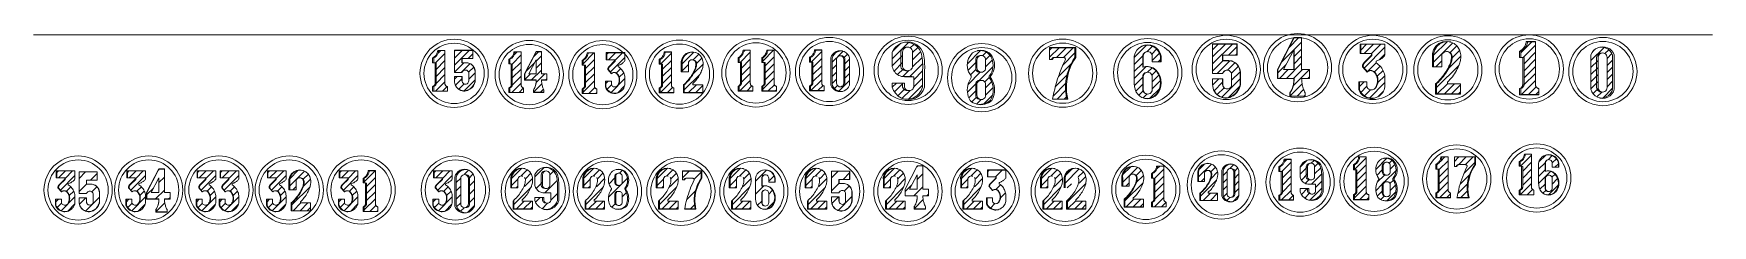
# Model space of a CAD drawing. Header units: centimetres. Extents: x 57 to 5031, y 102 to 2747.
# Drawn here: x 1454 to 1840.7, y 846.6 to 890.9 of the extents above; entities that cross this region are included whole.
import ezdxf

# ---------------------------------------------------------------- set-up
doc = ezdxf.new("R2010")
doc.units = ezdxf.units.CM
doc.header["$MEASUREMENT"] = 0
pattern_1 = [(45, (1050.7399, 1427.9933), (-0.8148213, 0.8148213), [])]
pattern_2 = [(45, (1050.7399, 1427.9933), (-0.8148213, 0.8148213), [])]

msp = doc.modelspace()

# ---------------------------------------------------------------- hatches: boundary and pattern name
at = {"lineweight": 20}
h = msp.add_hatch(dxfattribs=at)
h.set_pattern_fill('ANSI31', color=256, scale=9.218651)
h.set_pattern_definition([(45, (1050.4347, 1428.5108), (-0.8148213, 0.8148213), [])])
h.paths.add_polyline_path([(1746.09, 889.84), (1744.35, 889.84), (1740.61, 882.56), (1740.61, 880.52), (1744.35, 880.52), (1744.35, 880.21), (1744.35, 879.95), (1744.33, 879.69), (1744.3, 879.43), (1744.25, 879.17), (1744.2, 878.92), (1744.13, 878.67), (1744.05, 878.42), (1743.95, 878.17), (1743.85, 877.93), (1743.73, 877.7), (1743.61, 877.47), (1743.47, 877.25), (1743.47, 876.46), (1746.89, 876.46), (1746.89, 877.19), (1746.76, 877.45), (1746.65, 877.71), (1746.55, 877.97), (1746.45, 878.24), (1746.37, 878.52), (1746.3, 878.79), (1746.24, 879.07), (1746.19, 879.35), (1746.15, 879.64), (1746.12, 879.92), (1746.1, 880.21), (1746.09, 880.52), (1747.88, 880.52), (1747.88, 882.55), (1746.09, 882.55)])
h.paths.add_polyline_path([(1744.31, 887.12), (1744.35, 887.09), (1744.35, 882.56), (1744.31, 882.55), (1741.92, 882.55)], flags=16)
h = msp.add_hatch(dxfattribs=at)
h.set_pattern_fill('ANSI31', color=256, scale=9.218651)
h.set_pattern_definition(pattern_2)
h.paths.add_polyline_path([(1549.14, 878.69), (1549.07, 878.72), (1549.01, 878.76), (1548.95, 878.81), (1548.89, 878.87), (1548.85, 878.93), (1548.81, 879), (1548.78, 879.07), (1548.75, 879.14), (1548.74, 879.22), (1548.73, 879.29), (1548.73, 886.93), (1547.3, 886.93), (1547.28, 886.75), (1547.24, 886.58), (1547.19, 886.41), (1547.12, 886.24), (1547.04, 886.08), (1546.95, 885.93), (1546.84, 885.78), (1546.72, 885.65), (1546.59, 885.52), (1546.45, 885.41), (1546.3, 885.31), (1546.14, 885.23), (1546.14, 884.14), (1546.46, 884.14), (1546.69, 884.13), (1546.69, 879.32), (1546.68, 879.25), (1546.67, 879.18), (1546.64, 879.11), (1546.61, 879.04), (1546.57, 878.97), (1546.52, 878.92), (1546.47, 878.86), (1546.41, 878.81), (1546.35, 878.77), (1546.29, 878.74), (1546.22, 878.71), (1546.14, 878.69), (1546.14, 877.59), (1549.29, 877.59), (1549.29, 878.65), (1549.21, 878.67)])
h = msp.add_hatch(dxfattribs=at)
h.set_pattern_fill('ANSI31', color=256, scale=9.218651)
h.set_pattern_definition(pattern_2)
h.paths.add_polyline_path([(1555.21, 883.34), (1555.04, 883.53), (1554.84, 883.7), (1554.62, 883.84), (1554.39, 883.96), (1554.19, 884.03), (1553.95, 884.07), (1553.67, 884.09), (1552.65, 884.09), (1552.65, 885.08), (1555.13, 885.08), (1555.13, 886.98), (1550.91, 886.98), (1550.91, 881.9), (1552.65, 881.9), (1552.72, 882.05), (1552.82, 882.18), (1552.94, 882.29), (1553.09, 882.38), (1553.24, 882.43), (1553.43, 882.45), (1553.61, 882.43), (1553.77, 882.38), (1553.92, 882.29), (1554.04, 882.18), (1554.14, 882.04), (1554.21, 881.89), (1554.21, 879.95), (1554.18, 879.75), (1554.11, 879.57), (1553.98, 879.41), (1553.83, 879.29), (1553.64, 879.21), (1553.44, 879.18), (1553.25, 879.21), (1553.06, 879.29), (1552.89, 879.42), (1552.76, 879.59), (1552.68, 879.78), (1552.65, 879.97), (1552.65, 880.92), (1550.91, 880.92), (1550.91, 879.95), (1550.93, 879.63), (1550.99, 879.32), (1551.09, 879.06), (1551.23, 878.78), (1551.4, 878.52), (1551.61, 878.29), (1551.85, 878.09), (1552.11, 877.92), (1552.4, 877.79), (1552.69, 877.7), (1553, 877.65), (1553.31, 877.63), (1553.6, 877.69), (1553.89, 877.78), (1554.16, 877.9), (1554.42, 878.04), (1554.66, 878.21), (1554.88, 878.41), (1555.08, 878.63), (1555.26, 878.87), (1555.41, 879.13), (1555.53, 879.4), (1555.62, 879.68), (1555.68, 879.97), (1555.68, 881.9), (1555.68, 882.15), (1555.64, 882.41), (1555.58, 882.66), (1555.49, 882.9), (1555.36, 883.13)])
h = msp.add_hatch(dxfattribs=at)
h.set_pattern_fill('ANSI31', color=256, scale=9.218651)
h.set_pattern_definition(pattern_2)
h.paths.add_polyline_path([(1566.71, 878.38), (1566.64, 878.41), (1566.57, 878.46), (1566.51, 878.5), (1566.46, 878.56), (1566.41, 878.62), (1566.37, 878.69), (1566.34, 878.76), (1566.32, 878.83), (1566.31, 878.91), (1566.3, 878.98), (1566.3, 886.62), (1564.87, 886.62), (1564.85, 886.45), (1564.81, 886.27), (1564.76, 886.1), (1564.69, 885.93), (1564.61, 885.77), (1564.52, 885.62), (1564.41, 885.47), (1564.29, 885.34), (1564.16, 885.21), (1564.02, 885.1), (1563.87, 885), (1563.71, 884.92), (1563.71, 883.84), (1564.02, 883.84), (1564.26, 883.82), (1564.26, 879.01), (1564.25, 878.94), (1564.23, 878.87), (1564.21, 878.8), (1564.18, 878.73), (1564.14, 878.67), (1564.09, 878.61), (1564.04, 878.55), (1563.98, 878.5), (1563.92, 878.46), (1563.85, 878.43), (1563.78, 878.4), (1563.71, 878.38), (1563.71, 877.28), (1566.86, 877.28), (1566.86, 878.34), (1566.78, 878.36)])
h = msp.add_hatch(dxfattribs=at)
h.set_pattern_fill('ANSI31', color=256, scale=9.218651)
h.set_pattern_definition(pattern_1)
h.paths.add_polyline_path([(1570.98, 886.67), (1569.77, 886.67), (1567.16, 881.59), (1567.16, 880.16), (1569.77, 880.16), (1569.77, 879.95), (1569.76, 879.76), (1569.75, 879.58), (1569.73, 879.4), (1569.7, 879.22), (1569.66, 879.04), (1569.61, 878.87), (1569.55, 878.69), (1569.49, 878.52), (1569.42, 878.35), (1569.33, 878.19), (1569.24, 878.03), (1569.15, 877.88), (1569.15, 877.33), (1571.54, 877.33), (1571.54, 877.83), (1571.45, 878.01), (1571.37, 878.2), (1571.3, 878.38), (1571.23, 878.57), (1571.18, 878.76), (1571.13, 878.95), (1571.08, 879.15), (1571.05, 879.35), (1571.02, 879.54), (1571, 879.74), (1570.99, 879.94), (1570.98, 880.16), (1572.23, 880.16), (1572.23, 881.58), (1570.98, 881.58)])
h.paths.add_polyline_path([(1569.73, 884.77), (1569.77, 884.75), (1569.77, 881.59), (1569.73, 881.58), (1568.07, 881.58)], flags=16)
h = msp.add_hatch(dxfattribs=at)
h.set_pattern_fill('ANSI31', color=256, scale=9.218651)
h.set_pattern_definition(pattern_2)
h.paths.add_polyline_path([(1583.56, 878.15), (1583.49, 878.18), (1583.43, 878.22), (1583.37, 878.27), (1583.31, 878.33), (1583.27, 878.39), (1583.23, 878.45), (1583.2, 878.52), (1583.17, 878.6), (1583.16, 878.67), (1583.16, 878.75), (1583.16, 886.39), (1581.72, 886.39), (1581.7, 886.21), (1581.66, 886.04), (1581.61, 885.86), (1581.55, 885.7), (1581.47, 885.54), (1581.37, 885.38), (1581.26, 885.24), (1581.14, 885.11), (1581.01, 884.98), (1580.87, 884.87), (1580.72, 884.77), (1580.57, 884.68), (1580.57, 883.6), (1580.88, 883.6), (1581.12, 883.59), (1581.12, 878.78), (1581.11, 878.71), (1581.09, 878.63), (1581.06, 878.56), (1581.03, 878.5), (1580.99, 878.43), (1580.94, 878.37), (1580.89, 878.32), (1580.83, 878.27), (1580.77, 878.23), (1580.71, 878.19), (1580.64, 878.17), (1580.57, 878.15), (1580.57, 877.05), (1583.71, 877.05), (1583.71, 878.11), (1583.64, 878.12)])
h = msp.add_hatch(dxfattribs=at)
h.set_pattern_fill('ANSI31', color=256, scale=9.218651)
h.set_pattern_definition(pattern_2)
h.paths.add_polyline_path([(1590.19, 886.44), (1586.01, 886.44), (1586.01, 884.82), (1587.83, 884.82), (1587.93, 884.79), (1587.93, 884.51), (1586.64, 883.21), (1586.56, 883.12), (1586.53, 883.07), (1586.5, 883.01), (1586.47, 882.96), (1586.44, 882.9), (1586.42, 882.84), (1586.41, 882.78), (1586.4, 882.72), (1586.39, 882.6), (1586.39, 882.54), (1587.14, 881.66), (1587.17, 881.68), (1587.26, 881.75), (1587.37, 881.8), (1587.48, 881.84), (1587.59, 881.87), (1587.71, 881.88), (1587.81, 881.88), (1587.93, 881.87), (1588.04, 881.84), (1588.15, 881.8), (1588.25, 881.75), (1588.34, 881.68), (1588.43, 881.6), (1588.57, 881.43), (1588.69, 881.24), (1588.79, 881.04), (1588.87, 880.83), (1588.93, 880.62), (1588.97, 880.4), (1588.98, 880.17), (1588.97, 879.95), (1588.94, 879.73), (1588.88, 879.51), (1588.8, 879.3), (1588.7, 879.1), (1588.63, 878.95), (1588.53, 878.82), (1588.4, 878.72), (1588.26, 878.64), (1588.17, 878.6), (1588.01, 878.55), (1587.84, 878.54), (1587.68, 878.55), (1587.52, 878.6), (1587.37, 878.68), (1587.25, 878.79), (1587.15, 878.93), (1587.08, 879.07), (1587.08, 879.91), (1585.81, 879.91), (1585.81, 878.55), (1585.9, 878.34), (1586.01, 878.14), (1586.14, 877.95), (1586.29, 877.78), (1586.46, 877.62), (1586.64, 877.48), (1586.84, 877.36), (1587.04, 877.26), (1587.26, 877.19), (1587.48, 877.13), (1587.71, 877.1), (1587.94, 877.09), (1588.22, 877.12), (1588.49, 877.17), (1588.75, 877.26), (1588.95, 877.34), (1589.16, 877.47), (1589.38, 877.64), (1589.58, 877.83), (1589.76, 878.05), (1589.91, 878.29), (1590.04, 878.54), (1590.13, 878.8), (1590.19, 879.07), (1590.19, 880.49), (1590.18, 880.77), (1590.15, 881.04), (1590.09, 881.3), (1590.01, 881.56), (1589.91, 881.82), (1589.78, 882.06), (1589.64, 882.29), (1589.47, 882.51), (1589.29, 882.72), (1589.09, 882.9), (1588.88, 883.07), (1588.65, 883.22), (1588.65, 883.5), (1588.8, 883.55), (1588.95, 883.61), (1589.09, 883.67), (1589.23, 883.74), (1589.37, 883.82), (1589.5, 883.91), (1589.63, 884), (1589.75, 884.09), (1589.87, 884.2), (1589.98, 884.31), (1590.09, 884.42), (1590.19, 884.54)])
h = msp.add_hatch(dxfattribs=at)
h.set_pattern_fill('ANSI31', color=256, scale=9.218651)
h.set_pattern_definition(pattern_2)
h.paths.add_polyline_path([(1601.32, 878.34), (1601.25, 878.37), (1601.19, 878.41), (1601.13, 878.46), (1601.07, 878.51), (1601.03, 878.58), (1600.99, 878.64), (1600.95, 878.71), (1600.93, 878.79), (1600.92, 878.86), (1600.91, 878.94), (1600.91, 886.58), (1599.48, 886.58), (1599.46, 886.4), (1599.42, 886.22), (1599.37, 886.05), (1599.3, 885.89), (1599.22, 885.72), (1599.13, 885.57), (1599.02, 885.43), (1598.9, 885.29), (1598.77, 885.17), (1598.63, 885.06), (1598.48, 884.96), (1598.32, 884.87), (1598.32, 883.79), (1598.64, 883.79), (1598.87, 883.77), (1598.87, 878.97), (1598.86, 878.89), (1598.85, 878.82), (1598.82, 878.75), (1598.79, 878.68), (1598.75, 878.62), (1598.7, 878.56), (1598.65, 878.51), (1598.59, 878.46), (1598.53, 878.42), (1598.47, 878.38), (1598.4, 878.35), (1598.32, 878.33), (1598.32, 877.23), (1601.47, 877.23), (1601.47, 878.3), (1601.39, 878.31)])
h = msp.add_hatch(dxfattribs=at)
h.set_pattern_fill('ANSI31', color=256, scale=9.218651)
h.set_pattern_definition(pattern_2)
h.paths.add_polyline_path([(1608.18, 879.03), (1605.82, 879.03), (1605.82, 879.31), (1606.06, 879.54), (1606.29, 879.78), (1606.51, 880.02), (1606.72, 880.28), (1606.92, 880.55), (1607.11, 880.82), (1607.29, 881.1), (1607.45, 881.39), (1607.6, 881.69), (1607.75, 881.99), (1607.87, 882.3), (1607.92, 882.42), (1607.99, 882.61), (1608.05, 882.8), (1608.11, 883), (1608.15, 883.2), (1608.18, 883.41), (1608.2, 883.61), (1608.21, 883.82), (1608.21, 884.02), (1608.2, 884.23), (1608.18, 884.43), (1607.98, 885.13), (1607.59, 885.74), (1607.04, 886.22), (1606.45, 886.49), (1605.83, 886.58), (1605.13, 886.48), (1604.47, 886.18), (1603.93, 885.7), (1603.55, 885.1), (1603.35, 884.41), (1603.36, 883.69), (1603.36, 882.04), (1604.84, 882.04), (1604.84, 884.21), (1604.98, 884.47), (1605.17, 884.66), (1605.41, 884.78), (1605.67, 884.82), (1605.83, 884.79), (1605.93, 884.78), (1605.94, 884.78), (1606.1, 884.75), (1606.33, 884.63), (1606.52, 884.45), (1606.65, 884.22), (1606.69, 883.96), (1606.69, 883.79), (1606.69, 883.62), (1606.67, 883.45), (1606.65, 883.29), (1606.61, 883.12), (1606.57, 882.96), (1606.53, 882.8), (1606.47, 882.64), (1606.41, 882.49), (1606.34, 882.34), (1606.26, 882.16), (1606.1, 881.84), (1605.92, 881.53), (1605.74, 881.22), (1605.54, 880.92), (1605.34, 880.63), (1605.12, 880.35), (1604.89, 880.07), (1604.65, 879.8), (1604.4, 879.55), (1604.15, 879.3), (1603.88, 879.06), (1603.88, 877.23), (1608.18, 877.23)])
h = msp.add_hatch(dxfattribs=at)
h.set_pattern_fill('ANSI31', color=256, scale=9.218651)
h.set_pattern_definition(pattern_2)
h.paths.add_polyline_path([(1619.49, 878.75), (1619.42, 878.78), (1619.35, 878.83), (1619.29, 878.87), (1619.24, 878.93), (1619.19, 878.99), (1619.15, 879.06), (1619.12, 879.13), (1619.1, 879.2), (1619.09, 879.28), (1619.08, 879.35), (1619.08, 886.99), (1617.65, 886.99), (1617.63, 886.82), (1617.59, 886.64), (1617.54, 886.47), (1617.47, 886.3), (1617.39, 886.14), (1617.3, 885.99), (1617.19, 885.84), (1617.07, 885.71), (1616.94, 885.58), (1616.8, 885.47), (1616.65, 885.37), (1616.49, 885.29), (1616.49, 884.2), (1616.8, 884.2), (1617.04, 884.19), (1617.04, 879.38), (1617.03, 879.31), (1617.01, 879.24), (1616.99, 879.17), (1616.95, 879.1), (1616.92, 879.04), (1616.87, 878.98), (1616.82, 878.92), (1616.76, 878.87), (1616.7, 878.83), (1616.63, 878.8), (1616.56, 878.77), (1616.49, 878.75), (1616.49, 877.65), (1619.64, 877.65), (1619.64, 878.71), (1619.56, 878.73)])
h = msp.add_hatch(dxfattribs=at)
h.set_pattern_fill('ANSI31', color=256, scale=9.218651)
h.set_pattern_definition(pattern_2)
h.paths.add_polyline_path([(1624.95, 878.75), (1624.88, 878.78), (1624.82, 878.83), (1624.76, 878.87), (1624.7, 878.93), (1624.66, 878.99), (1624.62, 879.06), (1624.59, 879.13), (1624.56, 879.2), (1624.55, 879.28), (1624.55, 879.35), (1624.55, 886.99), (1623.11, 886.99), (1623.09, 886.82), (1623.05, 886.64), (1623, 886.47), (1622.94, 886.3), (1622.85, 886.14), (1622.76, 885.99), (1622.65, 885.84), (1622.53, 885.71), (1622.4, 885.58), (1622.26, 885.47), (1622.11, 885.37), (1621.95, 885.29), (1621.95, 884.2), (1622.27, 884.2), (1622.5, 884.19), (1622.5, 879.38), (1622.49, 879.31), (1622.48, 879.24), (1622.45, 879.17), (1622.42, 879.1), (1622.38, 879.04), (1622.33, 878.98), (1622.28, 878.92), (1622.22, 878.87), (1622.16, 878.83), (1622.1, 878.8), (1622.03, 878.77), (1621.95, 878.75), (1621.95, 877.65), (1625.1, 877.65), (1625.1, 878.71), (1625.02, 878.73)])
h = msp.add_hatch(dxfattribs=at)
h.set_pattern_fill('ANSI31', color=256, scale=9.218651)
h.set_pattern_definition(pattern_2)
h.paths.add_polyline_path([(1635.95, 878.8), (1635.88, 878.83), (1635.82, 878.87), (1635.76, 878.92), (1635.7, 878.98), (1635.66, 879.04), (1635.62, 879.1), (1635.59, 879.17), (1635.56, 879.25), (1635.55, 879.32), (1635.54, 879.4), (1635.54, 887.04), (1634.11, 887.04), (1634.09, 886.86), (1634.05, 886.69), (1634, 886.51), (1633.93, 886.35), (1633.85, 886.19), (1633.76, 886.03), (1633.65, 885.89), (1633.53, 885.75), (1633.4, 885.63), (1633.26, 885.52), (1633.11, 885.42), (1632.95, 885.33), (1632.95, 884.25), (1633.27, 884.25), (1633.5, 884.23), (1633.5, 879.43), (1633.49, 879.36), (1633.48, 879.28), (1633.45, 879.21), (1633.42, 879.15), (1633.38, 879.08), (1633.33, 879.02), (1633.28, 878.97), (1633.22, 878.92), (1633.16, 878.88), (1633.1, 878.84), (1633.03, 878.81), (1632.95, 878.79), (1632.95, 877.69), (1636.1, 877.69), (1636.1, 878.76), (1636.02, 878.77)])
h = msp.add_hatch(dxfattribs=at)
h.set_pattern_fill('ANSI31', color=256, scale=9.218651)
h.set_pattern_definition(pattern_2)
h.paths.add_polyline_path([(1637.97, 885.21), (1637.97, 878.98), (1638.17, 878.57), (1638.45, 878.21), (1638.79, 877.91), (1639.19, 877.69), (1639.63, 877.55), (1640.08, 877.51), (1640.33, 877.53), (1640.69, 877.64), (1641.09, 877.87), (1641.44, 878.17), (1641.72, 878.53), (1641.92, 878.94), (1641.92, 885.23), (1641.75, 885.69), (1641.49, 886.09), (1641.14, 886.43), (1640.73, 886.69), (1640.32, 886.83), (1640.08, 886.85), (1639.6, 886.8), (1639.15, 886.64), (1638.74, 886.39), (1638.4, 886.06), (1638.13, 885.66)])
h.paths.add_polyline_path([(1640.61, 879.01), (1639.91, 878.47), (1639.04, 878.83), (1638.97, 879.4), (1638.97, 885.32), (1639.67, 885.86), (1639.99, 885.72), (1640.35, 885.68), (1640.61, 885.07)], flags=16)
h = msp.add_hatch(dxfattribs=at)
h.set_pattern_fill('ANSI31', color=256, scale=9.218651)
h.set_pattern_definition(pattern_2)
h.paths.add_polyline_path([(1658.77, 882.28), (1658.78, 882.46), (1658.8, 882.89), (1658.8, 883.32), (1658.79, 883.75), (1658.77, 884.18), (1658.74, 884.68), (1658.68, 885.15), (1658.61, 885.62), (1658.51, 886.09), (1658.39, 886.55), (1658.04, 887.2), (1657.57, 887.77), (1657, 888.24), (1656.35, 888.58), (1655.64, 888.8), (1654.91, 888.87), (1654.46, 888.83), (1653.86, 888.64), (1653.2, 888.29), (1652.62, 887.82), (1652.15, 887.24), (1651.8, 886.59), (1651.8, 883.15), (1651.88, 882.84), (1652, 882.55), (1652.15, 882.26), (1652.34, 882), (1652.55, 881.76), (1652.79, 881.54), (1653.05, 881.36), (1653.33, 881.2), (1653.63, 881.08), (1653.93, 880.99), (1654.25, 880.93), (1654.3, 880.93), (1656.3, 880.93), (1656.72, 880.91), (1656.72, 878.47), (1656.63, 878.25), (1656.49, 878.06), (1656.31, 877.9), (1656.11, 877.78), (1655.88, 877.71), (1655.65, 877.69), (1655.41, 877.71), (1655, 877.76), (1654.78, 877.83), (1654.57, 877.95), (1654.4, 878.1), (1654.26, 878.29), (1654.17, 878.51), (1654.17, 879.45), (1651.8, 879.45), (1651.8, 878.47), (1652.1, 877.69), (1652.57, 877), (1653.17, 876.42), (1653.89, 875.99), (1654.58, 875.76), (1655.1, 875.7), (1655.92, 875.79), (1656.7, 876.05), (1657.41, 876.48), (1658.01, 877.05), (1658.47, 877.74), (1658.77, 878.51)])
h.paths.add_polyline_path([(1656.23, 882.7), (1656.04, 882.52), (1655.82, 882.39), (1655.57, 882.31), (1655.32, 882.28), (1655.06, 882.31), (1654.82, 882.39), (1654.59, 882.52), (1654.41, 882.7), (1654.26, 882.91), (1654.16, 883.15), (1654.16, 886.59), (1654.2, 886.88), (1654.32, 887.16), (1654.5, 887.4), (1654.74, 887.59), (1655.02, 887.7), (1655.32, 887.74), (1655.62, 887.7), (1655.89, 887.59), (1656.13, 887.4), (1656.32, 887.16), (1656.43, 886.88), (1656.47, 886.59), (1656.47, 883.15), (1656.37, 882.91)], flags=16)
h = msp.add_hatch(dxfattribs=at)
h.set_pattern_fill('ANSI31', color=256, scale=9.218651)
h.set_pattern_definition([(45, (1050.035, 1426.7642), (-0.8148213, 0.8148213), [])])
h.paths.add_polyline_path([(1674.11, 881.04), (1674.17, 881.11), (1674.47, 881.54), (1674.71, 882.01), (1674.89, 882.5), (1674.99, 883.01), (1675.03, 883.54), (1674.99, 884.06), (1674.89, 884.57), (1674.71, 885.07), (1674.47, 885.53), (1674.17, 885.96), (1673.82, 886.35), (1673.23, 886.68), (1672.58, 886.88), (1671.91, 886.95), (1671.4, 886.9), (1670.88, 886.74), (1670.28, 886.4), (1669.93, 886.01), (1669.62, 885.58), (1669.38, 885.11), (1669.2, 884.61), (1669.1, 884.09), (1669.06, 883.56), (1669.1, 883.03), (1669.2, 882.52), (1669.38, 882.02), (1669.62, 881.55), (1669.93, 881.11), (1669.99, 881.05), (1669.99, 880.72), (1669.71, 880.3), (1669.48, 879.84), (1669.3, 879.37), (1669.17, 878.88), (1669.09, 878.38), (1669.06, 877.87), (1669.09, 877.37), (1669.17, 876.87), (1669.3, 876.38), (1669.48, 875.9), (1669.71, 875.45), (1670.06, 875.15), (1670.45, 874.9), (1670.86, 874.7), (1671.26, 874.57), (1671.45, 874.54), (1671.91, 874.51), (1672.36, 874.54), (1672.81, 874.62), (1673.24, 874.77), (1673.65, 874.96), (1674.04, 875.21), (1674.38, 875.5), (1674.61, 875.95), (1674.79, 876.42), (1674.92, 876.9), (1675, 877.4), (1675.03, 877.9), (1675, 878.4), (1674.92, 878.9), (1674.79, 879.39), (1674.61, 879.85), (1674.38, 880.3), (1674.11, 880.72)])
h.paths.add_polyline_path([(1672.71, 880), (1672.89, 879.9), (1673.06, 879.77), (1673.2, 879.61), (1673.3, 879.43), (1673.3, 876.65), (1673.26, 876.39), (1673.16, 876.15), (1673.01, 875.94), (1672.8, 875.79), (1672.56, 875.69), (1672.3, 875.65), (1672.04, 875.69), (1671.74, 875.74), (1671.5, 875.84), (1671.29, 875.99), (1671.14, 876.2), (1671.04, 876.44), (1671, 876.69), (1671, 879.44), (1671.11, 879.62), (1671.24, 879.78), (1671.41, 879.91), (1671.59, 880), (1671.79, 880.06), (1671.99, 880.08), (1672.3, 880.07), (1672.51, 880.05)], flags=16)
h.paths.add_polyline_path([(1672.56, 881.98), (1672.3, 881.94), (1671.99, 881.93), (1671.74, 881.97), (1671.5, 882.06), (1671.29, 882.22), (1671.14, 882.43), (1671.04, 882.67), (1671, 882.92), (1671, 884.75), (1671.04, 885.01), (1671.14, 885.25), (1671.29, 885.45), (1671.5, 885.61), (1671.74, 885.71), (1672.04, 885.76), (1672.3, 885.79), (1672.56, 885.76), (1672.8, 885.66), (1673.01, 885.5), (1673.16, 885.29), (1673.26, 885.05), (1673.3, 884.79), (1673.3, 882.94), (1673.26, 882.68), (1673.16, 882.44), (1673.01, 882.24), (1672.8, 882.08)], flags=16)
h = msp.add_hatch(dxfattribs=at)
h.set_pattern_fill('ANSI31', color=256, scale=9.218651)
h.set_pattern_definition(pattern_2)
h.paths.add_polyline_path([(1691.78, 879.92), (1691.91, 880.75), (1692.1, 881.57), (1692.35, 882.37), (1692.65, 883.15), (1693.01, 883.91), (1693.41, 884.64), (1693.87, 885.34), (1693.87, 887.6), (1688, 887.6), (1688, 884.85), (1688.52, 884.85), (1688.53, 884.92), (1688.57, 885.05), (1688.65, 885.16), (1688.75, 885.25), (1688.88, 885.31), (1688.91, 885.32), (1688.85, 885.3), (1688.78, 885.27), (1688.73, 885.23), (1688.68, 885.19), (1688.63, 885.13), (1688.59, 885.08), (1688.56, 885.02), (1688.54, 884.95), (1688.53, 884.88), (1688.52, 884.85), (1688.71, 884.85), (1688.71, 884.95), (1688.76, 885.08), (1688.83, 885.2), (1688.94, 885.29), (1689.06, 885.35), (1689.17, 885.37), (1689.23, 885.37), (1691.21, 885.37), (1691.33, 885.35), (1691.45, 885.29), (1691.56, 885.2), (1691.63, 885.08), (1691.68, 884.95), (1691.68, 884.85), (1691.33, 884.12), (1691, 883.39), (1690.69, 882.65), (1690.39, 881.9), (1690.12, 881.14), (1689.86, 880.38), (1689.62, 879.61), (1689.4, 878.84), (1689.2, 878.06), (1689.01, 877.28), (1688.85, 876.49), (1688.72, 875.76), (1692, 875.76), (1691.84, 876.58), (1691.74, 877.41), (1691.69, 878.25), (1691.71, 879.09)])
h = msp.add_hatch(dxfattribs=at)
h.set_pattern_fill('ANSI31', color=256, scale=9.218651)
h.set_pattern_definition(pattern_2)
h.paths.add_polyline_path([(1712.62, 882.19), (1712.43, 882.4), (1712.21, 882.6), (1711.98, 882.77), (1711.73, 882.91), (1711.47, 883.04), (1711.19, 883.13), (1710.91, 883.2), (1710.62, 883.24), (1710.33, 883.25), (1710.14, 883.24), (1709.88, 883.2), (1709.6, 883.13), (1709.48, 883.12), (1709.48, 885.63), (1709.51, 885.89), (1709.62, 886.14), (1709.78, 886.35), (1709.99, 886.52), (1710.24, 886.62), (1710.37, 886.66), (1710.64, 886.7), (1710.9, 886.66), (1711.16, 886.56), (1711.37, 886.39), (1711.54, 886.18), (1711.64, 885.93), (1711.67, 885.66), (1711.67, 884.37), (1713.57, 884.37), (1713.57, 885.63), (1713.36, 886.32), (1713, 886.94), (1712.5, 887.46), (1711.89, 887.85), (1711.21, 888.1), (1710.51, 888.18), (1710.5, 888.18), (1709.78, 888.1), (1709.17, 887.88), (1708.61, 887.51), (1708.1, 886.99), (1707.74, 886.36), (1707.52, 885.66), (1707.52, 879.63), (1707.53, 879.37), (1707.54, 879.11), (1707.57, 878.85), (1707.61, 878.6), (1707.66, 878.34), (1707.72, 878.09), (1707.77, 877.94), (1708.01, 877.36), (1708.37, 876.85), (1708.83, 876.42), (1709.3, 876.15), (1709.85, 875.97), (1710.46, 875.9), (1711.08, 875.97), (1711.67, 876.16), (1712.21, 876.48), (1712.37, 876.63), (1712.62, 876.88), (1713.03, 877.47), (1713.33, 878.13), (1713.51, 878.82), (1713.57, 879.54), (1713.51, 880.25), (1713.33, 880.94), (1713.03, 881.6)])
h.paths.add_polyline_path([(1709.51, 881.17), (1709.62, 881.42), (1709.78, 881.63), (1709.99, 881.79), (1710.24, 881.9), (1710.51, 881.93), (1710.64, 881.93), (1710.9, 881.89), (1711.16, 881.79), (1711.37, 881.62), (1711.54, 881.41), (1711.64, 881.16), (1711.67, 880.89), (1711.67, 877.94), (1711.64, 877.67), (1711.54, 877.42), (1711.37, 877.2), (1711.16, 877.04), (1710.9, 876.94), (1710.64, 876.9), (1710.37, 876.94), (1710.24, 876.99), (1710.12, 877.04), (1709.99, 877.09), (1709.78, 877.25), (1709.62, 877.47), (1709.51, 877.71), (1709.48, 877.98), (1709.48, 880.9)], flags=16)
h = msp.add_hatch(dxfattribs=at)
h.set_pattern_fill('ANSI31', color=256, scale=9.218651)
h.set_pattern_definition(pattern_2)
h.paths.add_polyline_path([(1731.28, 883.6), (1731.05, 883.85), (1730.79, 884.08), (1730.5, 884.27), (1730.19, 884.42), (1729.92, 884.51), (1729.61, 884.58), (1729.24, 884.6), (1727.89, 884.6), (1727.89, 885.91), (1731.17, 885.91), (1731.17, 888.43), (1725.57, 888.43), (1725.57, 881.68), (1727.89, 881.68), (1727.98, 881.88), (1728.11, 882.06), (1728.27, 882.21), (1728.46, 882.32), (1728.67, 882.39), (1728.91, 882.41), (1729.16, 882.39), (1729.37, 882.32), (1729.56, 882.21), (1729.73, 882.06), (1729.86, 881.88), (1729.95, 881.67), (1729.95, 879.09), (1729.92, 878.83), (1729.82, 878.59), (1729.65, 878.38), (1729.44, 878.22), (1729.2, 878.11), (1728.94, 878.08), (1728.68, 878.11), (1728.43, 878.22), (1728.2, 878.39), (1728.02, 878.62), (1727.92, 878.87), (1727.89, 879.13), (1727.89, 880.38), (1725.57, 880.38), (1725.57, 879.09), (1725.6, 878.68), (1725.68, 878.27), (1725.81, 877.92), (1725.99, 877.55), (1726.23, 877.2), (1726.5, 876.9), (1726.82, 876.63), (1727.17, 876.41), (1727.55, 876.23), (1727.94, 876.11), (1728.35, 876.04), (1728.76, 876.02), (1729.15, 876.1), (1729.53, 876.22), (1729.89, 876.37), (1730.23, 876.57), (1730.55, 876.79), (1730.85, 877.06), (1731.11, 877.35), (1731.34, 877.66), (1731.54, 878.01), (1731.7, 878.37), (1731.82, 878.74), (1731.9, 879.13), (1731.9, 881.68), (1731.9, 882.03), (1731.86, 882.37), (1731.77, 882.7), (1731.65, 883.02), (1731.48, 883.32)])
h = msp.add_hatch(dxfattribs=at)
h.set_pattern_fill('ANSI31', color=256, scale=9.218651)
h.set_pattern_definition(pattern_1)
h.paths.add_polyline_path([(1765.29, 888.37), (1759.73, 888.37), (1759.73, 886.22), (1762.16, 886.22), (1762.29, 886.18), (1762.29, 885.81), (1760.57, 884.08), (1760.47, 883.96), (1760.42, 883.89), (1760.38, 883.82), (1760.34, 883.75), (1760.31, 883.67), (1760.28, 883.59), (1760.26, 883.51), (1760.24, 883.43), (1760.23, 883.27), (1760.23, 883.19), (1761.24, 882.01), (1761.27, 882.05), (1761.4, 882.14), (1761.54, 882.21), (1761.68, 882.26), (1761.84, 882.3), (1761.99, 882.31), (1762.12, 882.31), (1762.28, 882.3), (1762.43, 882.26), (1762.57, 882.21), (1762.71, 882.14), (1762.83, 882.05), (1762.95, 881.94), (1763.13, 881.71), (1763.3, 881.46), (1763.43, 881.2), (1763.54, 880.92), (1763.62, 880.63), (1763.66, 880.34), (1763.68, 880.04), (1763.67, 879.75), (1763.62, 879.45), (1763.55, 879.16), (1763.44, 878.89), (1763.31, 878.62), (1763.21, 878.42), (1763.08, 878.25), (1762.91, 878.11), (1762.72, 878), (1762.6, 877.96), (1762.39, 877.89), (1762.17, 877.87), (1761.95, 877.89), (1761.74, 877.96), (1761.54, 878.06), (1761.38, 878.21), (1761.24, 878.38), (1761.15, 878.58), (1761.15, 879.69), (1759.46, 879.69), (1759.46, 877.89), (1759.58, 877.61), (1759.73, 877.34), (1759.91, 877.09), (1760.11, 876.86), (1760.33, 876.65), (1760.57, 876.47), (1760.83, 876.31), (1761.11, 876.18), (1761.39, 876.07), (1761.69, 876), (1761.99, 875.96), (1762.3, 875.95), (1762.67, 875.98), (1763.03, 876.05), (1763.38, 876.16), (1763.64, 876.28), (1763.92, 876.45), (1764.21, 876.68), (1764.48, 876.93), (1764.72, 877.22), (1764.92, 877.54), (1765.08, 877.87), (1765.21, 878.22), (1765.29, 878.58), (1765.29, 880.47), (1765.28, 880.83), (1765.23, 881.19), (1765.15, 881.55), (1765.05, 881.89), (1764.91, 882.23), (1764.75, 882.55), (1764.55, 882.86), (1764.34, 883.15), (1764.09, 883.42), (1763.83, 883.67), (1763.55, 883.9), (1763.24, 884.1), (1763.24, 884.47), (1763.44, 884.53), (1763.64, 884.61), (1763.83, 884.69), (1764.01, 884.79), (1764.2, 884.89), (1764.37, 885), (1764.54, 885.13), (1764.71, 885.25), (1764.86, 885.39), (1765.01, 885.54), (1765.16, 885.69), (1765.29, 885.85)])
h = msp.add_hatch(dxfattribs=at)
h.set_pattern_fill('ANSI31', color=256, scale=9.218651)
h.set_pattern_definition(pattern_1)
h.paths.add_polyline_path([(1782.7, 879.27), (1779.66, 879.27), (1779.66, 879.63), (1779.97, 879.92), (1780.27, 880.23), (1780.55, 880.55), (1780.82, 880.88), (1781.08, 881.23), (1781.32, 881.58), (1781.55, 881.94), (1781.77, 882.31), (1781.96, 882.69), (1782.15, 883.08), (1782.31, 883.48), (1782.37, 883.63), (1782.46, 883.88), (1782.54, 884.13), (1782.61, 884.39), (1782.66, 884.65), (1782.7, 884.91), (1782.73, 885.17), (1782.74, 885.44), (1782.74, 885.7), (1782.73, 885.97), (1782.7, 886.23), (1782.44, 887.13), (1781.94, 887.91), (1781.24, 888.53), (1780.48, 888.88), (1779.68, 888.99), (1778.77, 888.86), (1777.93, 888.47), (1777.24, 887.87), (1776.74, 887.09), (1776.49, 886.2), (1776.5, 885.28), (1776.5, 883.15), (1778.4, 883.15), (1778.4, 885.94), (1778.58, 886.28), (1778.82, 886.52), (1779.13, 886.67), (1779.47, 886.73), (1779.68, 886.69), (1779.81, 886.67), (1779.82, 886.67), (1780.02, 886.64), (1780.32, 886.49), (1780.57, 886.25), (1780.73, 885.95), (1780.79, 885.61), (1780.79, 885.4), (1780.78, 885.18), (1780.76, 884.97), (1780.73, 884.76), (1780.69, 884.54), (1780.64, 884.33), (1780.57, 884.13), (1780.5, 883.92), (1780.42, 883.72), (1780.33, 883.53), (1780.23, 883.3), (1780.02, 882.89), (1779.8, 882.49), (1779.56, 882.09), (1779.31, 881.71), (1779.04, 881.33), (1778.76, 880.97), (1778.47, 880.61), (1778.16, 880.27), (1777.84, 879.93), (1777.51, 879.61), (1777.17, 879.31), (1777.17, 876.96), (1782.7, 876.96)])
h = msp.add_hatch(dxfattribs=at)
h.set_pattern_fill('ANSI31', color=256, scale=9.218651)
h.set_pattern_definition([(45, (1050.7399, 1427.9933), (-0.8148213, 0.8148213), [])])
h.paths.add_polyline_path([(1800.51, 878.24), (1800.42, 878.29), (1800.33, 878.34), (1800.25, 878.4), (1800.18, 878.47), (1800.12, 878.55), (1800.07, 878.64), (1800.03, 878.73), (1800, 878.83), (1799.98, 878.93), (1799.98, 879.02), (1799.98, 888.95), (1798.12, 888.95), (1798.09, 888.72), (1798.04, 888.49), (1797.97, 888.27), (1797.89, 888.05), (1797.78, 887.84), (1797.66, 887.64), (1797.52, 887.45), (1797.37, 887.28), (1797.2, 887.12), (1797.01, 886.97), (1796.82, 886.85), (1796.61, 886.73), (1796.61, 885.33), (1797.02, 885.33), (1797.33, 885.31), (1797.33, 879.06), (1797.31, 878.97), (1797.29, 878.87), (1797.26, 878.78), (1797.22, 878.69), (1797.16, 878.61), (1797.1, 878.53), (1797.04, 878.46), (1796.96, 878.4), (1796.88, 878.35), (1796.8, 878.3), (1796.71, 878.26), (1796.61, 878.24), (1796.61, 876.81), (1800.7, 876.81), (1800.7, 878.19), (1800.6, 878.21)])
h = msp.add_hatch(dxfattribs=at)
h.set_pattern_fill('ANSI31', color=256, scale=9.218651, angle=180)
h.set_pattern_definition([(225, (1050.7399, 1427.9933), (0.8148213, -0.8148213), [])])
h.paths.add_polyline_path([(1817.73, 878.06), (1817.73, 885.9), (1817.48, 886.42), (1817.12, 886.87), (1816.69, 887.25), (1816.19, 887.52), (1815.64, 887.7), (1815.07, 887.75), (1814.75, 887.72), (1814.3, 887.58), (1813.8, 887.3), (1813.36, 886.92), (1813, 886.46), (1812.74, 885.94), (1812.74, 878.02), (1812.96, 877.45), (1813.29, 876.94), (1813.73, 876.51), (1814.25, 876.19), (1814.76, 876.01), (1815.07, 875.98), (1815.67, 876.05), (1816.24, 876.24), (1816.75, 876.56), (1817.19, 876.98), (1817.52, 877.49)])
h.paths.add_polyline_path([(1814.4, 885.86), (1815.28, 886.54), (1816.37, 886.08), (1816.47, 885.36), (1816.47, 877.91), (1815.59, 877.23), (1815.18, 877.4), (1814.72, 877.46), (1814.4, 878.22)], flags=16)
h = msp.add_hatch(dxfattribs=at)
h.set_pattern_fill('ANSI31', color=256, scale=9.218651)
h.set_pattern_definition(pattern_2)
h.paths.add_polyline_path([(1799.47, 854.8), (1799.4, 854.83), (1799.34, 854.87), (1799.28, 854.92), (1799.22, 854.97), (1799.17, 855.03), (1799.14, 855.1), (1799.1, 855.17), (1799.08, 855.25), (1799.07, 855.32), (1799.06, 855.4), (1799.06, 863.04), (1797.63, 863.04), (1797.61, 862.86), (1797.57, 862.68), (1797.52, 862.51), (1797.45, 862.34), (1797.37, 862.18), (1797.28, 862.03), (1797.17, 861.89), (1797.05, 861.75), (1796.92, 861.63), (1796.78, 861.52), (1796.63, 861.42), (1796.47, 861.33), (1796.47, 860.25), (1796.78, 860.25), (1797.02, 860.23), (1797.02, 855.43), (1797.01, 855.35), (1796.99, 855.28), (1796.97, 855.21), (1796.94, 855.14), (1796.9, 855.08), (1796.85, 855.02), (1796.8, 854.97), (1796.74, 854.92), (1796.68, 854.88), (1796.61, 854.84), (1796.54, 854.81), (1796.47, 854.79), (1796.47, 853.69), (1799.62, 853.69), (1799.62, 854.76), (1799.54, 854.77)])
h = msp.add_hatch(dxfattribs=at)
h.set_pattern_fill('ANSI31', color=256, scale=9.218651)
h.set_pattern_definition(pattern_2)
h.paths.add_polyline_path([(1804.52, 858.4), (1804.38, 858.56), (1804.21, 858.7), (1804.04, 858.83), (1803.85, 858.94), (1803.65, 859.04), (1803.45, 859.11), (1803.24, 859.16), (1803.02, 859.19), (1802.8, 859.2), (1802.65, 859.19), (1802.46, 859.16), (1802.25, 859.11), (1802.16, 859.1), (1802.16, 860.99), (1802.19, 861.19), (1802.26, 861.37), (1802.39, 861.53), (1802.55, 861.66), (1802.73, 861.73), (1802.83, 861.77), (1803.03, 861.79), (1803.23, 861.77), (1803.42, 861.69), (1803.58, 861.56), (1803.71, 861.4), (1803.78, 861.21), (1803.81, 861.01), (1803.81, 860.04), (1805.24, 860.04), (1805.24, 860.99), (1805.08, 861.5), (1804.81, 861.97), (1804.43, 862.37), (1803.98, 862.66), (1803.46, 862.85), (1802.93, 862.91), (1802.93, 862.91), (1802.39, 862.85), (1801.92, 862.68), (1801.5, 862.4), (1801.12, 862.01), (1800.85, 861.54), (1800.69, 861.01), (1800.69, 856.47), (1800.69, 856.28), (1800.7, 856.08), (1800.72, 855.89), (1800.75, 855.7), (1800.79, 855.51), (1800.84, 855.32), (1800.87, 855.2), (1801.06, 854.77), (1801.33, 854.38), (1801.67, 854.06), (1802.02, 853.85), (1802.44, 853.72), (1802.9, 853.67), (1803.37, 853.72), (1803.81, 853.86), (1804.21, 854.1), (1804.34, 854.22), (1804.52, 854.41), (1804.83, 854.85), (1805.06, 855.34), (1805.19, 855.86), (1805.24, 856.4), (1805.19, 856.94), (1805.06, 857.46), (1804.83, 857.95)])
h.paths.add_polyline_path([(1802.19, 857.63), (1802.26, 857.82), (1802.39, 857.98), (1802.55, 858.1), (1802.73, 858.18), (1802.93, 858.2), (1803.03, 858.2), (1803.23, 858.18), (1803.42, 858.1), (1803.58, 857.97), (1803.71, 857.81), (1803.78, 857.62), (1803.81, 857.42), (1803.81, 855.2), (1803.78, 855), (1803.71, 854.81), (1803.58, 854.65), (1803.42, 854.52), (1803.23, 854.45), (1803.03, 854.42), (1802.83, 854.45), (1802.73, 854.48), (1802.64, 854.52), (1802.55, 854.56), (1802.39, 854.68), (1802.26, 854.84), (1802.19, 855.03), (1802.16, 855.23), (1802.16, 857.43)], flags=16)
h = msp.add_hatch(dxfattribs=at)
h.set_pattern_fill('ANSI31', color=256, scale=9.218651)
h.set_pattern_definition([(45, (924.0523, 1400.7323), (-0.8148213, 0.8148213), [])])
h.paths.add_polyline_path([(1463.51, 859.18), (1459.32, 859.18), (1459.32, 857.56), (1461.15, 857.56), (1461.25, 857.53), (1461.25, 857.25), (1459.95, 855.95), (1459.87, 855.86), (1459.84, 855.81), (1459.81, 855.75), (1459.78, 855.7), (1459.76, 855.64), (1459.74, 855.58), (1459.72, 855.52), (1459.71, 855.46), (1459.7, 855.34), (1459.7, 855.28), (1460.46, 854.39), (1460.48, 854.42), (1460.58, 854.49), (1460.68, 854.54), (1460.79, 854.58), (1460.91, 854.61), (1461.02, 854.61), (1461.12, 854.62), (1461.24, 854.61), (1461.35, 854.58), (1461.46, 854.54), (1461.56, 854.49), (1461.66, 854.42), (1461.74, 854.34), (1461.88, 854.17), (1462, 853.98), (1462.11, 853.78), (1462.19, 853.57), (1462.25, 853.36), (1462.28, 853.13), (1462.29, 852.91), (1462.28, 852.69), (1462.25, 852.47), (1462.19, 852.25), (1462.11, 852.04), (1462.01, 851.84), (1461.94, 851.69), (1461.84, 851.56), (1461.72, 851.46), (1461.57, 851.38), (1461.48, 851.34), (1461.32, 851.29), (1461.15, 851.28), (1460.99, 851.29), (1460.83, 851.34), (1460.69, 851.42), (1460.56, 851.53), (1460.46, 851.66), (1460.39, 851.81), (1460.39, 852.65), (1459.12, 852.65), (1459.12, 851.29), (1459.21, 851.08), (1459.32, 850.88), (1459.45, 850.69), (1459.6, 850.52), (1459.77, 850.36), (1459.95, 850.22), (1460.15, 850.1), (1460.36, 850), (1460.57, 849.93), (1460.8, 849.87), (1461.02, 849.84), (1461.25, 849.83), (1461.53, 849.85), (1461.8, 849.91), (1462.07, 849.99), (1462.26, 850.08), (1462.47, 850.21), (1462.69, 850.38), (1462.89, 850.57), (1463.07, 850.79), (1463.22, 851.03), (1463.35, 851.28), (1463.44, 851.54), (1463.51, 851.81), (1463.51, 853.23), (1463.49, 853.5), (1463.46, 853.78), (1463.4, 854.04), (1463.32, 854.3), (1463.22, 854.56), (1463.09, 854.8), (1462.95, 855.03), (1462.79, 855.25), (1462.6, 855.45), (1462.41, 855.64), (1462.19, 855.81), (1461.96, 855.96), (1461.96, 856.24), (1462.11, 856.29), (1462.26, 856.35), (1462.4, 856.41), (1462.54, 856.48), (1462.68, 856.56), (1462.81, 856.64), (1462.94, 856.74), (1463.06, 856.83), (1463.18, 856.94), (1463.3, 857.05), (1463.4, 857.16), (1463.51, 857.28)])
h = msp.add_hatch(dxfattribs=at)
h.set_pattern_fill('ANSI31', color=256, scale=17)
h.set_pattern_definition([(45, (458.4382, 1741.694), (-1.502602, 1.502602), [])])
h.paths.add_polyline_path([(1468.68, 855.39), (1468.51, 855.57), (1468.31, 855.74), (1468.1, 855.88), (1467.87, 855.99), (1467.68, 856.06), (1467.45, 856.1), (1467.17, 856.12), (1466.17, 856.12), (1466.17, 857.09), (1468.6, 857.09), (1468.6, 858.95), (1464.47, 858.95), (1464.47, 853.97), (1466.17, 853.97), (1466.24, 854.12), (1466.34, 854.25), (1466.46, 854.36), (1466.6, 854.44), (1466.75, 854.49), (1466.93, 854.51), (1467.11, 854.49), (1467.27, 854.44), (1467.41, 854.36), (1467.53, 854.25), (1467.63, 854.11), (1467.7, 853.96), (1467.7, 852.06), (1467.67, 851.87), (1467.6, 851.69), (1467.48, 851.53), (1467.32, 851.41), (1467.14, 851.34), (1466.95, 851.31), (1466.75, 851.34), (1466.57, 851.41), (1466.4, 851.54), (1466.27, 851.71), (1466.2, 851.89), (1466.17, 852.08), (1466.17, 853.01), (1464.47, 853.01), (1464.47, 852.06), (1464.49, 851.75), (1464.55, 851.45), (1464.64, 851.19), (1464.78, 850.92), (1464.95, 850.67), (1465.15, 850.44), (1465.39, 850.24), (1465.64, 850.08), (1465.92, 849.95), (1466.21, 849.86), (1466.51, 849.81), (1466.82, 849.8), (1467.1, 849.85), (1467.38, 849.94), (1467.65, 850.05), (1467.9, 850.19), (1468.14, 850.36), (1468.36, 850.56), (1468.55, 850.77), (1468.72, 851.01), (1468.87, 851.26), (1468.99, 851.52), (1469.08, 851.8), (1469.14, 852.08), (1469.14, 853.97), (1469.14, 854.22), (1469.1, 854.47), (1469.04, 854.72), (1468.95, 854.96), (1468.83, 855.18)])
h = msp.add_hatch(dxfattribs=at)
h.set_pattern_fill('ANSI31', color=256, scale=9.218651)
h.set_pattern_definition([(45, (940.308, 1400.7323), (-0.8148213, 0.8148213), [])])
h.paths.add_polyline_path([(1479.76, 859.18), (1475.58, 859.18), (1475.58, 857.56), (1477.4, 857.56), (1477.5, 857.53), (1477.5, 857.25), (1476.21, 855.95), (1476.13, 855.86), (1476.09, 855.81), (1476.06, 855.75), (1476.04, 855.7), (1476.01, 855.64), (1475.99, 855.58), (1475.98, 855.52), (1475.96, 855.46), (1475.95, 855.34), (1475.95, 855.28), (1476.71, 854.39), (1476.74, 854.42), (1476.83, 854.49), (1476.94, 854.54), (1477.05, 854.58), (1477.16, 854.61), (1477.28, 854.61), (1477.38, 854.62), (1477.49, 854.61), (1477.61, 854.58), (1477.72, 854.54), (1477.82, 854.49), (1477.91, 854.42), (1478, 854.34), (1478.14, 854.17), (1478.26, 853.98), (1478.36, 853.78), (1478.44, 853.57), (1478.5, 853.36), (1478.54, 853.13), (1478.55, 852.91), (1478.54, 852.69), (1478.5, 852.47), (1478.45, 852.25), (1478.37, 852.04), (1478.27, 851.84), (1478.2, 851.69), (1478.1, 851.56), (1477.97, 851.46), (1477.83, 851.38), (1477.73, 851.34), (1477.57, 851.29), (1477.41, 851.28), (1477.24, 851.29), (1477.09, 851.34), (1476.94, 851.42), (1476.82, 851.53), (1476.72, 851.66), (1476.64, 851.81), (1476.64, 852.65), (1475.38, 852.65), (1475.38, 851.29), (1475.47, 851.08), (1475.58, 850.88), (1475.71, 850.69), (1475.86, 850.52), (1476.03, 850.36), (1476.21, 850.22), (1476.41, 850.1), (1476.61, 850), (1476.83, 849.93), (1477.05, 849.87), (1477.28, 849.84), (1477.51, 849.83), (1477.79, 849.85), (1478.06, 849.91), (1478.32, 849.99), (1478.52, 850.08), (1478.73, 850.21), (1478.95, 850.38), (1479.15, 850.57), (1479.33, 850.79), (1479.48, 851.03), (1479.6, 851.28), (1479.7, 851.54), (1479.76, 851.81), (1479.76, 853.23), (1479.75, 853.5), (1479.72, 853.78), (1479.66, 854.04), (1479.58, 854.3), (1479.47, 854.56), (1479.35, 854.8), (1479.21, 855.03), (1479.04, 855.25), (1478.86, 855.45), (1478.66, 855.64), (1478.45, 855.81), (1478.22, 855.96), (1478.22, 856.24), (1478.37, 856.29), (1478.52, 856.35), (1478.66, 856.41), (1478.8, 856.48), (1478.94, 856.56), (1479.07, 856.64), (1479.2, 856.74), (1479.32, 856.83), (1479.44, 856.94), (1479.55, 857.05), (1479.66, 857.16), (1479.76, 857.28)])
h = msp.add_hatch(dxfattribs=at)
h.set_pattern_fill('ANSI31', color=256, scale=17)
h.set_pattern_definition([(45, (462.7344, 1741.6897), (-1.502602, 1.502602), [])])
h.paths.add_polyline_path([(1484.12, 859.6), (1482.84, 859.6), (1480.08, 854.23), (1480.08, 852.73), (1482.84, 852.73), (1482.84, 852.5), (1482.84, 852.31), (1482.82, 852.11), (1482.8, 851.92), (1482.77, 851.73), (1482.73, 851.54), (1482.67, 851.36), (1482.61, 851.17), (1482.55, 850.99), (1482.47, 850.82), (1482.38, 850.64), (1482.29, 850.48), (1482.19, 850.31), (1482.19, 849.73), (1484.71, 849.73), (1484.71, 850.27), (1484.62, 850.46), (1484.54, 850.65), (1484.46, 850.85), (1484.39, 851.05), (1484.33, 851.25), (1484.28, 851.45), (1484.23, 851.66), (1484.19, 851.87), (1484.16, 852.07), (1484.14, 852.28), (1484.13, 852.49), (1484.12, 852.73), (1485.44, 852.73), (1485.44, 854.23), (1484.12, 854.23)])
h.paths.add_polyline_path([(1482.81, 857.6), (1482.84, 857.57), (1482.84, 854.23), (1482.81, 854.23), (1481.05, 854.23)], flags=16)
h = msp.add_hatch(dxfattribs=at)
h.set_pattern_fill('ANSI31', color=256, scale=9.218651)
h.set_pattern_definition([(45, (956.4907, 1400.7323), (-0.8148213, 0.8148213), [])])
h.paths.add_polyline_path([(1495.94, 859.18), (1491.76, 859.18), (1491.76, 857.56), (1493.59, 857.56), (1493.68, 857.53), (1493.68, 857.25), (1492.39, 855.95), (1492.31, 855.86), (1492.28, 855.81), (1492.25, 855.75), (1492.22, 855.7), (1492.19, 855.64), (1492.17, 855.58), (1492.16, 855.52), (1492.15, 855.46), (1492.14, 855.34), (1492.14, 855.28), (1492.9, 854.39), (1492.92, 854.42), (1493.02, 854.49), (1493.12, 854.54), (1493.23, 854.58), (1493.34, 854.61), (1493.46, 854.61), (1493.56, 854.62), (1493.68, 854.61), (1493.79, 854.58), (1493.9, 854.54), (1494, 854.49), (1494.1, 854.42), (1494.18, 854.34), (1494.32, 854.17), (1494.44, 853.98), (1494.54, 853.78), (1494.63, 853.57), (1494.68, 853.36), (1494.72, 853.13), (1494.73, 852.91), (1494.72, 852.69), (1494.69, 852.47), (1494.63, 852.25), (1494.55, 852.04), (1494.45, 851.84), (1494.38, 851.69), (1494.28, 851.56), (1494.16, 851.46), (1494.01, 851.38), (1493.92, 851.34), (1493.76, 851.29), (1493.59, 851.28), (1493.43, 851.29), (1493.27, 851.34), (1493.12, 851.42), (1493, 851.53), (1492.9, 851.66), (1492.83, 851.81), (1492.83, 852.65), (1491.56, 852.65), (1491.56, 851.29), (1491.65, 851.08), (1491.76, 850.88), (1491.89, 850.69), (1492.04, 850.52), (1492.21, 850.36), (1492.39, 850.22), (1492.59, 850.1), (1492.8, 850), (1493.01, 849.93), (1493.23, 849.87), (1493.46, 849.84), (1493.69, 849.83), (1493.97, 849.85), (1494.24, 849.91), (1494.5, 849.99), (1494.7, 850.08), (1494.91, 850.21), (1495.13, 850.38), (1495.33, 850.57), (1495.51, 850.79), (1495.66, 851.03), (1495.79, 851.28), (1495.88, 851.54), (1495.94, 851.81), (1495.94, 853.23), (1495.93, 853.5), (1495.9, 853.78), (1495.84, 854.04), (1495.76, 854.3), (1495.66, 854.56), (1495.53, 854.8), (1495.39, 855.03), (1495.22, 855.25), (1495.04, 855.45), (1494.84, 855.64), (1494.63, 855.81), (1494.4, 855.96), (1494.4, 856.24), (1494.55, 856.29), (1494.7, 856.35), (1494.84, 856.41), (1494.98, 856.48), (1495.12, 856.56), (1495.25, 856.64), (1495.38, 856.74), (1495.5, 856.83), (1495.62, 856.94), (1495.73, 857.05), (1495.84, 857.16), (1495.94, 857.28)])
h = msp.add_hatch(dxfattribs=at)
h.set_pattern_fill('ANSI31', color=256, scale=9.218651)
h.set_pattern_definition([(45, (961.79, 1400.7323), (-0.8148213, 0.8148213), [])])
h.paths.add_polyline_path([(1501.24, 859.18), (1497.06, 859.18), (1497.06, 857.56), (1498.88, 857.56), (1498.98, 857.53), (1498.98, 857.25), (1497.69, 855.95), (1497.61, 855.86), (1497.58, 855.81), (1497.55, 855.75), (1497.52, 855.7), (1497.49, 855.64), (1497.47, 855.58), (1497.46, 855.52), (1497.45, 855.46), (1497.44, 855.34), (1497.44, 855.28), (1498.19, 854.39), (1498.22, 854.42), (1498.31, 854.49), (1498.42, 854.54), (1498.53, 854.58), (1498.64, 854.61), (1498.76, 854.61), (1498.86, 854.62), (1498.98, 854.61), (1499.09, 854.58), (1499.2, 854.54), (1499.3, 854.49), (1499.39, 854.42), (1499.48, 854.34), (1499.62, 854.17), (1499.74, 853.98), (1499.84, 853.78), (1499.92, 853.57), (1499.98, 853.36), (1500.02, 853.13), (1500.03, 852.91), (1500.02, 852.69), (1499.99, 852.47), (1499.93, 852.25), (1499.85, 852.04), (1499.75, 851.84), (1499.68, 851.69), (1499.58, 851.56), (1499.45, 851.46), (1499.31, 851.38), (1499.22, 851.34), (1499.06, 851.29), (1498.89, 851.28), (1498.73, 851.29), (1498.57, 851.34), (1498.42, 851.42), (1498.3, 851.53), (1498.2, 851.66), (1498.13, 851.81), (1498.13, 852.65), (1496.86, 852.65), (1496.86, 851.29), (1496.95, 851.08), (1497.06, 850.88), (1497.19, 850.69), (1497.34, 850.52), (1497.51, 850.36), (1497.69, 850.22), (1497.89, 850.1), (1498.09, 850), (1498.31, 849.93), (1498.53, 849.87), (1498.76, 849.84), (1498.99, 849.83), (1499.27, 849.85), (1499.54, 849.91), (1499.8, 849.99), (1500, 850.08), (1500.21, 850.21), (1500.43, 850.38), (1500.63, 850.57), (1500.81, 850.79), (1500.96, 851.03), (1501.09, 851.28), (1501.18, 851.54), (1501.24, 851.81), (1501.24, 853.23), (1501.23, 853.5), (1501.2, 853.78), (1501.14, 854.04), (1501.06, 854.3), (1500.96, 854.56), (1500.83, 854.8), (1500.69, 855.03), (1500.52, 855.25), (1500.34, 855.45), (1500.14, 855.64), (1499.93, 855.81), (1499.7, 855.96), (1499.7, 856.24), (1499.85, 856.29), (1500, 856.35), (1500.14, 856.41), (1500.28, 856.48), (1500.42, 856.56), (1500.55, 856.64), (1500.68, 856.74), (1500.8, 856.83), (1500.92, 856.94), (1501.03, 857.05), (1501.14, 857.16), (1501.24, 857.28)])
h = msp.add_hatch(dxfattribs=at)
h.set_pattern_fill('ANSI31', color=256, scale=9.218651)
h.set_pattern_definition([(45, (972.7003, 1400.7323), (-0.8148213, 0.8148213), [])])
h.paths.add_polyline_path([(1512.15, 859.18), (1507.97, 859.18), (1507.97, 857.56), (1509.79, 857.56), (1509.89, 857.53), (1509.89, 857.25), (1508.6, 855.95), (1508.52, 855.86), (1508.49, 855.81), (1508.46, 855.75), (1508.43, 855.7), (1508.4, 855.64), (1508.38, 855.58), (1508.37, 855.52), (1508.36, 855.46), (1508.35, 855.34), (1508.35, 855.28), (1509.11, 854.39), (1509.13, 854.42), (1509.22, 854.49), (1509.33, 854.54), (1509.44, 854.58), (1509.55, 854.61), (1509.67, 854.61), (1509.77, 854.62), (1509.89, 854.61), (1510, 854.58), (1510.11, 854.54), (1510.21, 854.49), (1510.31, 854.42), (1510.39, 854.34), (1510.53, 854.17), (1510.65, 853.98), (1510.75, 853.78), (1510.83, 853.57), (1510.89, 853.36), (1510.93, 853.13), (1510.94, 852.91), (1510.93, 852.69), (1510.9, 852.47), (1510.84, 852.25), (1510.76, 852.04), (1510.66, 851.84), (1510.59, 851.69), (1510.49, 851.56), (1510.36, 851.46), (1510.22, 851.38), (1510.13, 851.34), (1509.97, 851.29), (1509.8, 851.28), (1509.64, 851.29), (1509.48, 851.34), (1509.33, 851.42), (1509.21, 851.53), (1509.11, 851.66), (1509.04, 851.81), (1509.04, 852.65), (1507.77, 852.65), (1507.77, 851.29), (1507.86, 851.08), (1507.97, 850.88), (1508.1, 850.69), (1508.25, 850.52), (1508.42, 850.36), (1508.6, 850.22), (1508.8, 850.1), (1509, 850), (1509.22, 849.93), (1509.44, 849.87), (1509.67, 849.84), (1509.9, 849.83), (1510.18, 849.85), (1510.45, 849.91), (1510.71, 849.99), (1510.91, 850.08), (1511.12, 850.21), (1511.34, 850.38), (1511.54, 850.57), (1511.72, 850.79), (1511.87, 851.03), (1512, 851.28), (1512.09, 851.54), (1512.15, 851.81), (1512.15, 853.23), (1512.14, 853.5), (1512.11, 853.78), (1512.05, 854.04), (1511.97, 854.3), (1511.87, 854.56), (1511.74, 854.8), (1511.6, 855.03), (1511.43, 855.25), (1511.25, 855.45), (1511.05, 855.64), (1510.84, 855.81), (1510.61, 855.96), (1510.61, 856.24), (1510.76, 856.29), (1510.91, 856.35), (1511.05, 856.41), (1511.19, 856.48), (1511.33, 856.56), (1511.46, 856.64), (1511.59, 856.74), (1511.71, 856.83), (1511.83, 856.94), (1511.94, 857.05), (1512.05, 857.16), (1512.15, 857.28)])
h = msp.add_hatch(dxfattribs=at)
h.set_pattern_fill('ANSI31', color=256, scale=9.218651)
h.set_pattern_definition([(45, (858.8504, 1427.1247), (-0.8148213, 0.8148213), [])])
h.paths.add_polyline_path([(1517.79, 851.81), (1515.43, 851.81), (1515.43, 852.09), (1515.68, 852.32), (1515.91, 852.56), (1516.13, 852.81), (1516.34, 853.06), (1516.54, 853.33), (1516.73, 853.6), (1516.9, 853.89), (1517.07, 854.18), (1517.22, 854.47), (1517.36, 854.77), (1517.49, 855.08), (1517.54, 855.2), (1517.61, 855.39), (1517.67, 855.59), (1517.72, 855.79), (1517.77, 855.99), (1517.8, 856.19), (1517.82, 856.39), (1517.83, 856.6), (1517.83, 856.81), (1517.82, 857.01), (1517.79, 857.22), (1517.6, 857.91), (1517.21, 858.52), (1516.66, 859), (1516.07, 859.27), (1515.45, 859.36), (1514.74, 859.26), (1514.09, 858.96), (1513.55, 858.49), (1513.17, 857.88), (1512.97, 857.19), (1512.98, 856.48), (1512.98, 854.83), (1514.46, 854.83), (1514.46, 856.99), (1514.6, 857.26), (1514.79, 857.44), (1515.03, 857.56), (1515.29, 857.6), (1515.45, 857.58), (1515.55, 857.56), (1515.56, 857.56), (1515.71, 857.53), (1515.95, 857.42), (1516.14, 857.23), (1516.26, 857), (1516.31, 856.74), (1516.31, 856.57), (1516.3, 856.4), (1516.29, 856.24), (1516.26, 856.07), (1516.23, 855.91), (1516.19, 855.74), (1516.14, 855.58), (1516.09, 855.43), (1516.03, 855.27), (1515.96, 855.12), (1515.88, 854.95), (1515.72, 854.63), (1515.54, 854.31), (1515.36, 854.01), (1515.16, 853.71), (1514.96, 853.41), (1514.74, 853.13), (1514.51, 852.85), (1514.27, 852.59), (1514.02, 852.33), (1513.77, 852.08), (1513.5, 851.84), (1513.5, 850.02), (1517.79, 850.02)])
h = msp.add_hatch(dxfattribs=at)
h.set_pattern_fill('ANSI31', color=256, scale=9.218651)
h.set_pattern_definition([(45, (989.2476, 1400.7323), (-0.8148213, 0.8148213), [])])
h.paths.add_polyline_path([(1528.7, 859.18), (1524.52, 859.18), (1524.52, 857.56), (1526.34, 857.56), (1526.44, 857.53), (1526.44, 857.25), (1525.15, 855.95), (1525.07, 855.86), (1525.03, 855.81), (1525, 855.75), (1524.98, 855.7), (1524.95, 855.64), (1524.93, 855.58), (1524.92, 855.52), (1524.9, 855.46), (1524.89, 855.34), (1524.89, 855.28), (1525.65, 854.39), (1525.68, 854.42), (1525.77, 854.49), (1525.88, 854.54), (1525.99, 854.58), (1526.1, 854.61), (1526.22, 854.61), (1526.32, 854.62), (1526.43, 854.61), (1526.55, 854.58), (1526.66, 854.54), (1526.76, 854.49), (1526.85, 854.42), (1526.94, 854.34), (1527.08, 854.17), (1527.2, 853.98), (1527.3, 853.78), (1527.38, 853.57), (1527.44, 853.36), (1527.48, 853.13), (1527.49, 852.91), (1527.48, 852.69), (1527.44, 852.47), (1527.39, 852.25), (1527.31, 852.04), (1527.21, 851.84), (1527.14, 851.69), (1527.04, 851.56), (1526.91, 851.46), (1526.77, 851.38), (1526.67, 851.34), (1526.51, 851.29), (1526.35, 851.28), (1526.18, 851.29), (1526.03, 851.34), (1525.88, 851.42), (1525.76, 851.53), (1525.65, 851.66), (1525.58, 851.81), (1525.58, 852.65), (1524.31, 852.65), (1524.31, 851.29), (1524.41, 851.08), (1524.52, 850.88), (1524.65, 850.69), (1524.8, 850.52), (1524.97, 850.36), (1525.15, 850.22), (1525.34, 850.1), (1525.55, 850), (1525.77, 849.93), (1525.99, 849.87), (1526.22, 849.84), (1526.45, 849.83), (1526.73, 849.85), (1527, 849.91), (1527.26, 849.99), (1527.46, 850.08), (1527.67, 850.21), (1527.89, 850.38), (1528.09, 850.57), (1528.27, 850.79), (1528.42, 851.03), (1528.54, 851.28), (1528.64, 851.54), (1528.7, 851.81), (1528.7, 853.23), (1528.69, 853.5), (1528.65, 853.78), (1528.6, 854.04), (1528.52, 854.3), (1528.41, 854.56), (1528.29, 854.8), (1528.15, 855.03), (1527.98, 855.25), (1527.8, 855.45), (1527.6, 855.64), (1527.39, 855.81), (1527.16, 855.96), (1527.16, 856.24), (1527.31, 856.29), (1527.46, 856.35), (1527.6, 856.41), (1527.74, 856.48), (1527.88, 856.56), (1528.01, 856.64), (1528.14, 856.74), (1528.26, 856.83), (1528.38, 856.94), (1528.49, 857.05), (1528.6, 857.16), (1528.7, 857.28)])
h = msp.add_hatch(dxfattribs=at)
h.set_pattern_fill('ANSI31', color=256, scale=9.218651)
h.set_pattern_definition([(45, (1000.2924, 1400.8088), (-0.8148213, 0.8148213), [])])
h.paths.add_polyline_path([(1533.11, 850.96), (1533.05, 851), (1532.98, 851.04), (1532.92, 851.09), (1532.87, 851.14), (1532.82, 851.2), (1532.78, 851.27), (1532.75, 851.34), (1532.73, 851.41), (1532.71, 851.49), (1532.71, 851.57), (1532.71, 859.21), (1531.27, 859.21), (1531.25, 859.03), (1531.22, 858.85), (1531.17, 858.68), (1531.1, 858.51), (1531.02, 858.35), (1530.92, 858.2), (1530.82, 858.05), (1530.7, 857.92), (1530.57, 857.8), (1530.43, 857.69), (1530.28, 857.59), (1530.12, 857.5), (1530.12, 856.42), (1530.43, 856.42), (1530.67, 856.4), (1530.67, 851.6), (1530.66, 851.52), (1530.64, 851.45), (1530.61, 851.38), (1530.58, 851.31), (1530.54, 851.25), (1530.5, 851.19), (1530.44, 851.13), (1530.39, 851.09), (1530.33, 851.04), (1530.26, 851.01), (1530.19, 850.98), (1530.12, 850.96), (1530.12, 849.86), (1533.26, 849.86), (1533.26, 850.92), (1533.19, 850.94)])
h = msp.add_hatch(dxfattribs=at)
h.set_pattern_fill('ANSI31', color=256, scale=9.218651)
h.set_pattern_definition([(45, (1010.9704, 1400.7323), (-0.8148213, 0.8148213), [])])
h.paths.add_polyline_path([(1550.42, 859.18), (1546.24, 859.18), (1546.24, 857.56), (1548.06, 857.56), (1548.16, 857.53), (1548.16, 857.25), (1546.87, 855.95), (1546.79, 855.86), (1546.76, 855.81), (1546.73, 855.75), (1546.7, 855.7), (1546.67, 855.64), (1546.65, 855.58), (1546.64, 855.52), (1546.63, 855.46), (1546.62, 855.34), (1546.62, 855.28), (1547.38, 854.39), (1547.4, 854.42), (1547.49, 854.49), (1547.6, 854.54), (1547.71, 854.58), (1547.82, 854.61), (1547.94, 854.61), (1548.04, 854.62), (1548.16, 854.61), (1548.27, 854.58), (1548.38, 854.54), (1548.48, 854.49), (1548.58, 854.42), (1548.66, 854.34), (1548.8, 854.17), (1548.92, 853.98), (1549.02, 853.78), (1549.1, 853.57), (1549.16, 853.36), (1549.2, 853.13), (1549.21, 852.91), (1549.2, 852.69), (1549.17, 852.47), (1549.11, 852.25), (1549.03, 852.04), (1548.93, 851.84), (1548.86, 851.69), (1548.76, 851.56), (1548.63, 851.46), (1548.49, 851.38), (1548.4, 851.34), (1548.24, 851.29), (1548.07, 851.28), (1547.91, 851.29), (1547.75, 851.34), (1547.6, 851.42), (1547.48, 851.53), (1547.38, 851.66), (1547.31, 851.81), (1547.31, 852.65), (1546.04, 852.65), (1546.04, 851.29), (1546.13, 851.08), (1546.24, 850.88), (1546.37, 850.69), (1546.52, 850.52), (1546.69, 850.36), (1546.87, 850.22), (1547.07, 850.1), (1547.27, 850), (1547.49, 849.93), (1547.71, 849.87), (1547.94, 849.84), (1548.17, 849.83), (1548.45, 849.85), (1548.72, 849.91), (1548.98, 849.99), (1549.18, 850.08), (1549.39, 850.21), (1549.61, 850.38), (1549.81, 850.57), (1549.99, 850.79), (1550.14, 851.03), (1550.27, 851.28), (1550.36, 851.54), (1550.42, 851.81), (1550.42, 853.23), (1550.41, 853.5), (1550.38, 853.78), (1550.32, 854.04), (1550.24, 854.3), (1550.14, 854.56), (1550.01, 854.8), (1549.87, 855.03), (1549.7, 855.25), (1549.52, 855.45), (1549.32, 855.64), (1549.11, 855.81), (1548.88, 855.96), (1548.88, 856.24), (1549.03, 856.29), (1549.18, 856.35), (1549.32, 856.41), (1549.46, 856.48), (1549.6, 856.56), (1549.73, 856.64), (1549.86, 856.74), (1549.98, 856.83), (1550.1, 856.94), (1550.21, 857.05), (1550.32, 857.16), (1550.42, 857.28)])
h = msp.add_hatch(dxfattribs=at)
h.set_pattern_fill('ANSI31', color=256, scale=10.758676)
h.set_pattern_definition([(45, (759.3045, 1521.322), (-0.9509416, 0.9509416), [])])
h.paths.add_polyline_path([(1551.32, 857.75), (1551.32, 851.12), (1551.53, 850.69), (1551.83, 850.31), (1552.2, 849.99), (1552.62, 849.75), (1553.08, 849.61), (1553.57, 849.56), (1553.83, 849.59), (1554.21, 849.71), (1554.64, 849.94), (1555.01, 850.26), (1555.31, 850.65), (1555.53, 851.09), (1555.53, 857.78), (1555.35, 858.27), (1555.07, 858.7), (1554.7, 859.06), (1554.26, 859.33), (1553.82, 859.48), (1553.57, 859.51), (1553.06, 859.45), (1552.58, 859.29), (1552.14, 859.02), (1551.77, 858.66), (1551.49, 858.23)])
h.paths.add_polyline_path([(1554.13, 851.16), (1553.39, 850.59), (1552.46, 850.97), (1552.38, 851.58), (1552.38, 857.88), (1553.13, 858.45), (1553.47, 858.31), (1553.86, 858.26), (1554.13, 857.61)], flags=16)
h = msp.add_hatch(dxfattribs=at)
h.set_pattern_fill('ANSI31', color=256, scale=9.218651)
h.set_pattern_definition([(45, (928.6711, 1427.9933), (-0.8148213, 0.8148213), [])])
h.paths.add_polyline_path([(1568.9, 852.25), (1566.54, 852.25), (1566.54, 852.53), (1566.78, 852.76), (1567.01, 853), (1567.23, 853.24), (1567.44, 853.5), (1567.64, 853.77), (1567.83, 854.04), (1568.01, 854.32), (1568.17, 854.61), (1568.33, 854.91), (1568.47, 855.21), (1568.6, 855.51), (1568.64, 855.63), (1568.71, 855.83), (1568.77, 856.02), (1568.83, 856.22), (1568.87, 856.42), (1568.9, 856.62), (1568.92, 856.83), (1568.93, 857.03), (1568.93, 857.24), (1568.92, 857.45), (1568.9, 857.65), (1568.7, 858.35), (1568.31, 858.96), (1567.77, 859.43), (1567.17, 859.7), (1566.56, 859.79), (1565.85, 859.69), (1565.2, 859.39), (1564.66, 858.92), (1564.27, 858.32), (1564.08, 857.63), (1564.09, 856.91), (1564.09, 855.26), (1565.56, 855.26), (1565.56, 857.43), (1565.7, 857.69), (1565.89, 857.88), (1566.13, 857.99), (1566.39, 858.04), (1566.56, 858.01), (1566.66, 857.99), (1566.66, 857.99), (1566.82, 857.97), (1567.05, 857.85), (1567.24, 857.67), (1567.37, 857.43), (1567.42, 857.17), (1567.42, 857), (1567.41, 856.84), (1567.39, 856.67), (1567.37, 856.51), (1567.34, 856.34), (1567.3, 856.18), (1567.25, 856.02), (1567.19, 855.86), (1567.13, 855.71), (1567.06, 855.55), (1566.98, 855.38), (1566.82, 855.06), (1566.65, 854.75), (1566.46, 854.44), (1566.27, 854.14), (1566.06, 853.85), (1565.84, 853.57), (1565.61, 853.29), (1565.38, 853.02), (1565.13, 852.77), (1564.87, 852.52), (1564.6, 852.28), (1564.6, 850.46), (1568.9, 850.46)])
h = msp.add_hatch(dxfattribs=at)
h.set_pattern_fill('ANSI31', color=256, scale=17)
h.set_pattern_definition([(45, (617.8717, 1742.436), (-1.502602, 1.502602), [])])
h.paths.add_polyline_path([(1574.63, 855.16), (1574.63, 855.28), (1574.64, 855.6), (1574.65, 855.92), (1574.64, 856.24), (1574.63, 856.55), (1574.6, 856.93), (1574.56, 857.27), (1574.5, 857.62), (1574.43, 857.96), (1574.35, 858.3), (1574.09, 858.78), (1573.74, 859.2), (1573.32, 859.55), (1572.84, 859.8), (1572.32, 859.96), (1571.77, 860.01), (1571.45, 859.98), (1571, 859.85), (1570.52, 859.59), (1570.09, 859.24), (1569.74, 858.81), (1569.48, 858.33), (1569.48, 855.8), (1569.54, 855.57), (1569.63, 855.35), (1569.74, 855.14), (1569.88, 854.95), (1570.04, 854.77), (1570.21, 854.61), (1570.4, 854.47), (1570.61, 854.36), (1570.83, 854.26), (1571.06, 854.2), (1571.29, 854.16), (1571.33, 854.16), (1572.8, 854.16), (1573.11, 854.14), (1573.11, 852.34), (1573.04, 852.18), (1572.94, 852.04), (1572.81, 851.92), (1572.66, 851.84), (1572.49, 851.78), (1572.32, 851.76), (1572.15, 851.78), (1571.84, 851.82), (1571.68, 851.87), (1571.53, 851.96), (1571.4, 852.07), (1571.3, 852.21), (1571.23, 852.37), (1571.23, 853.06), (1569.48, 853.06), (1569.48, 852.34), (1569.71, 851.77), (1570.05, 851.26), (1570.5, 850.83), (1571.02, 850.51), (1571.54, 850.34), (1571.92, 850.3), (1572.52, 850.36), (1573.1, 850.56), (1573.62, 850.88), (1574.06, 851.3), (1574.4, 851.8), (1574.63, 852.37)])
h.paths.add_polyline_path([(1572.75, 855.46), (1572.61, 855.33), (1572.45, 855.24), (1572.27, 855.17), (1572.08, 855.15), (1571.89, 855.17), (1571.71, 855.24), (1571.54, 855.33), (1571.4, 855.46), (1571.3, 855.62), (1571.22, 855.8), (1571.22, 858.33), (1571.25, 858.55), (1571.34, 858.75), (1571.47, 858.93), (1571.65, 859.07), (1571.86, 859.15), (1572.08, 859.18), (1572.3, 859.15), (1572.5, 859.07), (1572.68, 858.93), (1572.81, 858.75), (1572.9, 858.55), (1572.93, 858.33), (1572.93, 855.8), (1572.86, 855.62)], flags=16)
h = msp.add_hatch(dxfattribs=at)
h.set_pattern_fill('ANSI31', color=256, scale=9.218651)
h.set_pattern_definition([(45, (945.2849, 1427.9933), (-0.8148213, 0.8148213), [])])
h.paths.add_polyline_path([(1585.51, 852.25), (1583.15, 852.25), (1583.15, 852.53), (1583.39, 852.76), (1583.62, 853), (1583.84, 853.24), (1584.06, 853.5), (1584.25, 853.77), (1584.44, 854.04), (1584.62, 854.32), (1584.79, 854.61), (1584.94, 854.91), (1585.08, 855.21), (1585.21, 855.51), (1585.25, 855.63), (1585.33, 855.83), (1585.39, 856.02), (1585.44, 856.22), (1585.48, 856.42), (1585.51, 856.62), (1585.53, 856.83), (1585.54, 857.03), (1585.54, 857.24), (1585.53, 857.45), (1585.51, 857.65), (1585.31, 858.35), (1584.92, 858.96), (1584.38, 859.43), (1583.79, 859.7), (1583.17, 859.79), (1582.46, 859.69), (1581.81, 859.39), (1581.27, 858.92), (1580.89, 858.32), (1580.69, 857.63), (1580.7, 856.91), (1580.7, 855.26), (1582.17, 855.26), (1582.17, 857.43), (1582.31, 857.69), (1582.5, 857.88), (1582.74, 857.99), (1583.01, 858.04), (1583.17, 858.01), (1583.27, 857.99), (1583.27, 857.99), (1583.43, 857.97), (1583.67, 857.85), (1583.86, 857.67), (1583.98, 857.43), (1584.03, 857.17), (1584.03, 857), (1584.02, 856.84), (1584.01, 856.67), (1583.98, 856.51), (1583.95, 856.34), (1583.91, 856.18), (1583.86, 856.02), (1583.81, 855.86), (1583.74, 855.71), (1583.67, 855.55), (1583.59, 855.38), (1583.43, 855.06), (1583.26, 854.75), (1583.08, 854.44), (1582.88, 854.14), (1582.67, 853.85), (1582.46, 853.57), (1582.23, 853.29), (1581.99, 853.02), (1581.74, 852.77), (1581.49, 852.52), (1581.22, 852.28), (1581.22, 850.46), (1585.51, 850.46)])
h = msp.add_hatch(dxfattribs=at)
h.set_pattern_fill('ANSI31', color=256, scale=17)
h.set_pattern_definition([(45, (621.5615, 1742.4717), (-1.502602, 1.502602), [])])
h.paths.add_polyline_path([(1590.15, 855.18), (1590.19, 855.23), (1590.42, 855.55), (1590.59, 855.89), (1590.72, 856.26), (1590.8, 856.64), (1590.82, 857.02), (1590.8, 857.41), (1590.72, 857.79), (1590.59, 858.15), (1590.42, 858.49), (1590.19, 858.81), (1589.93, 859.1), (1589.5, 859.34), (1589.02, 859.49), (1588.52, 859.54), (1588.15, 859.5), (1587.77, 859.38), (1587.33, 859.14), (1587.06, 858.85), (1586.84, 858.53), (1586.66, 858.18), (1586.53, 857.81), (1586.45, 857.43), (1586.43, 857.04), (1586.45, 856.65), (1586.53, 856.27), (1586.66, 855.9), (1586.84, 855.55), (1587.06, 855.23), (1587.11, 855.18), (1587.11, 854.95), (1586.9, 854.63), (1586.73, 854.3), (1586.6, 853.95), (1586.5, 853.59), (1586.44, 853.22), (1586.43, 852.84), (1586.44, 852.47), (1586.5, 852.1), (1586.6, 851.74), (1586.73, 851.39), (1586.9, 851.06), (1587.16, 850.84), (1587.45, 850.65), (1587.75, 850.51), (1588.05, 850.41), (1588.19, 850.38), (1588.52, 850.36), (1588.86, 850.38), (1589.19, 850.45), (1589.51, 850.55), (1589.81, 850.7), (1590.09, 850.88), (1590.35, 851.1), (1590.52, 851.43), (1590.65, 851.77), (1590.75, 852.13), (1590.81, 852.5), (1590.82, 852.87), (1590.81, 853.24), (1590.75, 853.6), (1590.65, 853.96), (1590.52, 854.31), (1590.35, 854.64), (1590.15, 854.95)])
h.paths.add_polyline_path([(1589.11, 854.41), (1589.25, 854.34), (1589.37, 854.24), (1589.47, 854.12), (1589.55, 853.99), (1589.55, 851.94), (1589.53, 851.75), (1589.45, 851.57), (1589.33, 851.42), (1589.18, 851.3), (1589, 851.23), (1588.81, 851.21), (1588.62, 851.23), (1588.4, 851.27), (1588.22, 851.34), (1588.07, 851.46), (1587.96, 851.61), (1587.88, 851.78), (1587.86, 851.97), (1587.86, 854), (1587.93, 854.13), (1588.03, 854.25), (1588.15, 854.35), (1588.29, 854.42), (1588.44, 854.46), (1588.59, 854.47), (1588.81, 854.47), (1588.97, 854.45)], flags=16)
h.paths.add_polyline_path([(1589, 855.87), (1588.81, 855.85), (1588.59, 855.84), (1588.4, 855.86), (1588.22, 855.94), (1588.07, 856.05), (1587.96, 856.2), (1587.88, 856.38), (1587.86, 856.57), (1587.86, 857.92), (1587.88, 858.11), (1587.96, 858.29), (1588.07, 858.44), (1588.22, 858.55), (1588.4, 858.63), (1588.62, 858.66), (1588.81, 858.69), (1589, 858.66), (1589.18, 858.59), (1589.33, 858.47), (1589.45, 858.32), (1589.53, 858.14), (1589.55, 857.95), (1589.55, 856.58), (1589.53, 856.39), (1589.45, 856.21), (1589.33, 856.06), (1589.18, 855.94)], flags=16)
h = msp.add_hatch(dxfattribs=at)
h.set_pattern_fill('ANSI31', color=256, scale=9.218651)
h.set_pattern_definition([(45, (962.2026, 1427.9933), (-0.8148213, 0.8148213), [])])
h.paths.add_polyline_path([(1602.43, 852.25), (1600.07, 852.25), (1600.07, 852.53), (1600.31, 852.76), (1600.54, 853), (1600.76, 853.24), (1600.97, 853.5), (1601.17, 853.77), (1601.36, 854.04), (1601.54, 854.32), (1601.7, 854.61), (1601.86, 854.91), (1602, 855.21), (1602.13, 855.51), (1602.17, 855.63), (1602.24, 855.83), (1602.31, 856.02), (1602.36, 856.22), (1602.4, 856.42), (1602.43, 856.62), (1602.45, 856.83), (1602.46, 857.03), (1602.46, 857.24), (1602.45, 857.45), (1602.43, 857.65), (1602.23, 858.35), (1601.84, 858.96), (1601.3, 859.43), (1600.71, 859.7), (1600.09, 859.79), (1599.38, 859.69), (1598.73, 859.39), (1598.19, 858.92), (1597.81, 858.32), (1597.61, 857.63), (1597.62, 856.91), (1597.62, 855.26), (1599.09, 855.26), (1599.09, 857.43), (1599.23, 857.69), (1599.42, 857.88), (1599.66, 857.99), (1599.92, 858.04), (1600.09, 858.01), (1600.19, 857.99), (1600.19, 857.99), (1600.35, 857.97), (1600.59, 857.85), (1600.78, 857.67), (1600.9, 857.43), (1600.95, 857.17), (1600.95, 857), (1600.94, 856.84), (1600.92, 856.67), (1600.9, 856.51), (1600.87, 856.34), (1600.83, 856.18), (1600.78, 856.02), (1600.72, 855.86), (1600.66, 855.71), (1600.59, 855.55), (1600.51, 855.38), (1600.35, 855.06), (1600.18, 854.75), (1599.99, 854.44), (1599.8, 854.14), (1599.59, 853.85), (1599.37, 853.57), (1599.15, 853.29), (1598.91, 853.02), (1598.66, 852.77), (1598.4, 852.52), (1598.14, 852.28), (1598.14, 850.46), (1602.43, 850.46)])
h = msp.add_hatch(dxfattribs=at)
h.set_pattern_fill('ANSI31', color=256, scale=17)
h.set_pattern_definition([(45, (625.128, 1742.5104), (-1.502602, 1.502602), [])])
h.paths.add_polyline_path([(1606.23, 853.49), (1606.33, 854.1), (1606.47, 854.7), (1606.65, 855.29), (1606.87, 855.87), (1607.13, 856.43), (1607.44, 856.97), (1607.77, 857.48), (1607.77, 859.15), (1603.44, 859.15), (1603.44, 857.12), (1603.83, 857.12), (1603.83, 857.17), (1603.86, 857.27), (1603.92, 857.35), (1604, 857.42), (1604.09, 857.46), (1604.11, 857.47), (1604.06, 857.45), (1604.02, 857.43), (1603.98, 857.4), (1603.94, 857.37), (1603.91, 857.33), (1603.88, 857.29), (1603.86, 857.25), (1603.84, 857.2), (1603.83, 857.15), (1603.83, 857.12), (1603.96, 857.12), (1603.97, 857.2), (1604, 857.29), (1604.06, 857.38), (1604.13, 857.44), (1604.23, 857.49), (1604.3, 857.5), (1604.35, 857.51), (1605.81, 857.51), (1605.9, 857.49), (1605.99, 857.44), (1606.06, 857.38), (1606.12, 857.29), (1606.15, 857.2), (1606.16, 857.12), (1605.9, 856.58), (1605.66, 856.04), (1605.42, 855.5), (1605.21, 854.95), (1605, 854.39), (1604.81, 853.83), (1604.64, 853.26), (1604.47, 852.69), (1604.32, 852.12), (1604.19, 851.54), (1604.07, 850.96), (1603.97, 850.42), (1606.39, 850.42), (1606.28, 851.02), (1606.2, 851.64), (1606.17, 852.25), (1606.18, 852.87)])
h = msp.add_hatch(dxfattribs=at)
h.set_pattern_fill('ANSI31', color=256, scale=9.218651)
h.set_pattern_definition([(45, (979.0191, 1427.9933), (-0.8148213, 0.8148213), [])])
h.paths.add_polyline_path([(1619.24, 852.25), (1616.89, 852.25), (1616.89, 852.53), (1617.13, 852.76), (1617.36, 853), (1617.58, 853.24), (1617.79, 853.5), (1617.99, 853.77), (1618.18, 854.04), (1618.35, 854.32), (1618.52, 854.61), (1618.67, 854.91), (1618.82, 855.21), (1618.94, 855.51), (1618.99, 855.63), (1619.06, 855.83), (1619.12, 856.02), (1619.17, 856.22), (1619.22, 856.42), (1619.25, 856.62), (1619.27, 856.83), (1619.28, 857.03), (1619.28, 857.24), (1619.27, 857.45), (1619.24, 857.65), (1619.05, 858.35), (1618.66, 858.96), (1618.11, 859.43), (1617.52, 859.7), (1616.91, 859.79), (1616.2, 859.69), (1615.55, 859.39), (1615.01, 858.92), (1614.62, 858.32), (1614.43, 857.63), (1614.43, 856.91), (1614.43, 855.26), (1615.91, 855.26), (1615.91, 857.43), (1616.05, 857.69), (1616.24, 857.88), (1616.48, 857.99), (1616.74, 858.04), (1616.91, 858.01), (1617, 857.99), (1617.01, 857.99), (1617.17, 857.97), (1617.4, 857.85), (1617.59, 857.67), (1617.72, 857.43), (1617.76, 857.17), (1617.76, 857), (1617.76, 856.84), (1617.74, 856.67), (1617.72, 856.51), (1617.68, 856.34), (1617.64, 856.18), (1617.6, 856.02), (1617.54, 855.86), (1617.48, 855.71), (1617.41, 855.55), (1617.33, 855.38), (1617.17, 855.06), (1617, 854.75), (1616.81, 854.44), (1616.62, 854.14), (1616.41, 853.85), (1616.19, 853.57), (1615.96, 853.29), (1615.72, 853.02), (1615.48, 852.77), (1615.22, 852.52), (1614.95, 852.28), (1614.95, 850.46), (1619.24, 850.46)])
h = msp.add_hatch(dxfattribs=at)
h.set_pattern_fill('ANSI31', color=256, scale=17)
h.set_pattern_definition([(45, (627.546, 1742.343), (-1.502602, 1.502602), [])])
h.paths.add_polyline_path([(1624.02, 854.99), (1623.88, 855.15), (1623.72, 855.29), (1623.55, 855.42), (1623.36, 855.53), (1623.17, 855.62), (1622.97, 855.69), (1622.76, 855.74), (1622.55, 855.77), (1622.33, 855.78), (1622.19, 855.77), (1622, 855.74), (1621.79, 855.68), (1621.7, 855.68), (1621.7, 857.53), (1621.73, 857.72), (1621.8, 857.91), (1621.92, 858.06), (1622.08, 858.18), (1622.26, 858.26), (1622.36, 858.29), (1622.56, 858.32), (1622.75, 858.29), (1622.94, 858.22), (1623.1, 858.09), (1623.22, 857.94), (1623.3, 857.75), (1623.32, 857.55), (1623.32, 856.6), (1624.72, 856.6), (1624.72, 857.53), (1624.57, 858.04), (1624.3, 858.5), (1623.93, 858.88), (1623.48, 859.17), (1622.98, 859.35), (1622.46, 859.41), (1622.45, 859.41), (1621.93, 859.35), (1621.47, 859.19), (1621.06, 858.92), (1620.69, 858.53), (1620.42, 858.07), (1620.26, 857.55), (1620.26, 853.1), (1620.26, 852.91), (1620.27, 852.72), (1620.3, 852.53), (1620.32, 852.34), (1620.36, 852.16), (1620.41, 851.97), (1620.44, 851.86), (1620.62, 851.43), (1620.89, 851.05), (1621.23, 850.74), (1621.57, 850.54), (1621.97, 850.4), (1622.43, 850.35), (1622.89, 850.4), (1623.32, 850.55), (1623.71, 850.78), (1623.84, 850.89), (1624.02, 851.08), (1624.32, 851.51), (1624.54, 852), (1624.68, 852.51), (1624.72, 853.03), (1624.68, 853.56), (1624.54, 854.07), (1624.32, 854.56)])
h.paths.add_polyline_path([(1621.73, 854.24), (1621.8, 854.42), (1621.92, 854.58), (1622.08, 854.7), (1622.26, 854.78), (1622.46, 854.8), (1622.56, 854.8), (1622.75, 854.77), (1622.94, 854.7), (1623.1, 854.58), (1623.22, 854.42), (1623.3, 854.23), (1623.32, 854.03), (1623.32, 851.86), (1623.3, 851.66), (1623.22, 851.47), (1623.1, 851.32), (1622.94, 851.19), (1622.75, 851.12), (1622.56, 851.09), (1622.36, 851.12), (1622.26, 851.15), (1622.17, 851.19), (1622.08, 851.23), (1621.92, 851.35), (1621.8, 851.51), (1621.73, 851.69), (1621.7, 851.89), (1621.7, 854.04)], flags=16)
h = msp.add_hatch(dxfattribs=at)
h.set_pattern_fill('ANSI31', color=256, scale=9.218651)
h.set_pattern_definition([(45, (996.4721, 1427.9933), (-0.8148213, 0.8148213), [])])
h.paths.add_polyline_path([(1636.7, 852.25), (1634.34, 852.25), (1634.34, 852.53), (1634.58, 852.76), (1634.81, 853), (1635.03, 853.24), (1635.24, 853.5), (1635.44, 853.77), (1635.63, 854.04), (1635.81, 854.32), (1635.97, 854.61), (1636.13, 854.91), (1636.27, 855.21), (1636.4, 855.51), (1636.44, 855.63), (1636.51, 855.83), (1636.58, 856.02), (1636.63, 856.22), (1636.67, 856.42), (1636.7, 856.62), (1636.72, 856.83), (1636.73, 857.03), (1636.73, 857.24), (1636.72, 857.45), (1636.7, 857.65), (1636.5, 858.35), (1636.11, 858.96), (1635.57, 859.43), (1634.98, 859.7), (1634.36, 859.79), (1633.65, 859.69), (1633, 859.39), (1632.46, 858.92), (1632.08, 858.32), (1631.88, 857.63), (1631.89, 856.91), (1631.89, 855.26), (1633.36, 855.26), (1633.36, 857.43), (1633.5, 857.69), (1633.69, 857.88), (1633.93, 857.99), (1634.19, 858.04), (1634.36, 858.01), (1634.46, 857.99), (1634.46, 857.99), (1634.62, 857.97), (1634.86, 857.85), (1635.04, 857.67), (1635.17, 857.43), (1635.22, 857.17), (1635.22, 857), (1635.21, 856.84), (1635.19, 856.67), (1635.17, 856.51), (1635.14, 856.34), (1635.1, 856.18), (1635.05, 856.02), (1634.99, 855.86), (1634.93, 855.71), (1634.86, 855.55), (1634.78, 855.38), (1634.62, 855.06), (1634.45, 854.75), (1634.26, 854.44), (1634.07, 854.14), (1633.86, 853.85), (1633.64, 853.57), (1633.42, 853.29), (1633.18, 853.02), (1632.93, 852.77), (1632.67, 852.52), (1632.41, 852.28), (1632.41, 850.46), (1636.7, 850.46)])
h = msp.add_hatch(dxfattribs=at)
h.set_pattern_fill('ANSI31', color=256, scale=17)
h.set_pattern_definition([(45, (631.776, 1741.8583), (-1.502602, 1.502602), [])])
h.paths.add_polyline_path([(1642.02, 855.55), (1641.84, 855.74), (1641.65, 855.9), (1641.44, 856.04), (1641.21, 856.15), (1641.01, 856.22), (1640.78, 856.27), (1640.51, 856.29), (1639.51, 856.29), (1639.51, 857.25), (1641.94, 857.25), (1641.94, 859.11), (1637.8, 859.11), (1637.8, 854.13), (1639.51, 854.13), (1639.58, 854.28), (1639.67, 854.41), (1639.79, 854.52), (1639.94, 854.6), (1640.09, 854.65), (1640.27, 854.67), (1640.45, 854.65), (1640.61, 854.6), (1640.75, 854.52), (1640.87, 854.41), (1640.97, 854.28), (1641.03, 854.13), (1641.03, 852.22), (1641.01, 852.03), (1640.93, 851.85), (1640.81, 851.7), (1640.66, 851.58), (1640.48, 851.5), (1640.29, 851.48), (1640.09, 851.5), (1639.91, 851.58), (1639.74, 851.71), (1639.61, 851.88), (1639.54, 852.06), (1639.51, 852.25), (1639.51, 853.18), (1637.8, 853.18), (1637.8, 852.22), (1637.83, 851.92), (1637.89, 851.61), (1637.98, 851.36), (1638.11, 851.08), (1638.29, 850.83), (1638.49, 850.6), (1638.72, 850.41), (1638.98, 850.24), (1639.26, 850.11), (1639.55, 850.02), (1639.85, 849.97), (1640.16, 849.96), (1640.44, 850.02), (1640.72, 850.1), (1640.99, 850.22), (1641.24, 850.36), (1641.48, 850.53), (1641.69, 850.72), (1641.89, 850.94), (1642.06, 851.17), (1642.21, 851.42), (1642.33, 851.69), (1642.41, 851.96), (1642.47, 852.25), (1642.47, 854.13), (1642.47, 854.39), (1642.44, 854.64), (1642.38, 854.88), (1642.29, 855.12), (1642.16, 855.34)])
h = msp.add_hatch(dxfattribs=at)
h.set_pattern_fill('ANSI31', color=256, scale=9.218651)
h.set_pattern_definition([(45, (1014.5042, 1427.9933), (-0.8148213, 0.8148213), [])])
h.paths.add_polyline_path([(1654.73, 852.25), (1652.37, 852.25), (1652.37, 852.53), (1652.61, 852.76), (1652.84, 853), (1653.06, 853.24), (1653.27, 853.5), (1653.47, 853.77), (1653.66, 854.04), (1653.84, 854.32), (1654.01, 854.61), (1654.16, 854.91), (1654.3, 855.21), (1654.43, 855.51), (1654.47, 855.63), (1654.54, 855.83), (1654.61, 856.02), (1654.66, 856.22), (1654.7, 856.42), (1654.73, 856.62), (1654.75, 856.83), (1654.76, 857.03), (1654.76, 857.24), (1654.75, 857.45), (1654.73, 857.65), (1654.53, 858.35), (1654.14, 858.96), (1653.6, 859.43), (1653.01, 859.7), (1652.39, 859.79), (1651.68, 859.69), (1651.03, 859.39), (1650.49, 858.92), (1650.11, 858.32), (1649.91, 857.63), (1649.92, 856.91), (1649.92, 855.26), (1651.39, 855.26), (1651.39, 857.43), (1651.53, 857.69), (1651.72, 857.88), (1651.96, 857.99), (1652.23, 858.04), (1652.39, 858.01), (1652.49, 857.99), (1652.49, 857.99), (1652.65, 857.97), (1652.89, 857.85), (1653.08, 857.67), (1653.2, 857.43), (1653.25, 857.17), (1653.25, 857), (1653.24, 856.84), (1653.22, 856.67), (1653.2, 856.51), (1653.17, 856.34), (1653.13, 856.18), (1653.08, 856.02), (1653.03, 855.86), (1652.96, 855.71), (1652.89, 855.55), (1652.81, 855.38), (1652.65, 855.06), (1652.48, 854.75), (1652.3, 854.44), (1652.1, 854.14), (1651.89, 853.85), (1651.68, 853.57), (1651.45, 853.29), (1651.21, 853.02), (1650.96, 852.77), (1650.7, 852.52), (1650.44, 852.28), (1650.44, 850.46), (1654.73, 850.46)])
h = msp.add_hatch(dxfattribs=at)
h.set_pattern_fill('ANSI31', color=256, scale=17)
h.set_pattern_definition([(45, (637.443, 1742.4154), (-1.502602, 1.502602), [])])
h.paths.add_polyline_path([(1658.83, 860.33), (1657.55, 860.33), (1654.79, 854.96), (1654.79, 853.45), (1657.55, 853.45), (1657.55, 853.23), (1657.54, 853.03), (1657.53, 852.84), (1657.51, 852.65), (1657.48, 852.46), (1657.43, 852.27), (1657.38, 852.08), (1657.32, 851.9), (1657.25, 851.72), (1657.18, 851.54), (1657.09, 851.37), (1657, 851.2), (1656.9, 851.04), (1656.9, 850.46), (1659.42, 850.46), (1659.42, 850.99), (1659.33, 851.18), (1659.24, 851.38), (1659.17, 851.57), (1659.1, 851.77), (1659.04, 851.97), (1658.98, 852.18), (1658.94, 852.38), (1658.9, 852.59), (1658.87, 852.8), (1658.85, 853.01), (1658.84, 853.22), (1658.83, 853.45), (1660.15, 853.45), (1660.15, 854.95), (1658.83, 854.95)])
h.paths.add_polyline_path([(1657.51, 858.32), (1657.55, 858.3), (1657.55, 854.96), (1657.51, 854.95), (1655.76, 854.95)], flags=16)
h = msp.add_hatch(dxfattribs=at)
h.set_pattern_fill('ANSI31', color=256, scale=9.218651)
h.set_pattern_definition([(45, (1032.3258, 1427.9933), (-0.8148213, 0.8148213), [])])
h.paths.add_polyline_path([(1672.55, 852.25), (1670.19, 852.25), (1670.19, 852.53), (1670.43, 852.76), (1670.66, 853), (1670.89, 853.24), (1671.1, 853.5), (1671.3, 853.77), (1671.48, 854.04), (1671.66, 854.32), (1671.83, 854.61), (1671.98, 854.91), (1672.12, 855.21), (1672.25, 855.51), (1672.29, 855.63), (1672.37, 855.83), (1672.43, 856.02), (1672.48, 856.22), (1672.52, 856.42), (1672.55, 856.62), (1672.58, 856.83), (1672.59, 857.03), (1672.58, 857.24), (1672.57, 857.45), (1672.55, 857.65), (1672.35, 858.35), (1671.97, 858.96), (1671.42, 859.43), (1670.83, 859.7), (1670.21, 859.79), (1669.5, 859.69), (1668.85, 859.39), (1668.31, 858.92), (1667.93, 858.32), (1667.73, 857.63), (1667.74, 856.91), (1667.74, 855.26), (1669.22, 855.26), (1669.22, 857.43), (1669.35, 857.69), (1669.55, 857.88), (1669.78, 857.99), (1670.05, 858.04), (1670.21, 858.01), (1670.31, 857.99), (1670.32, 857.99), (1670.47, 857.97), (1670.71, 857.85), (1670.9, 857.67), (1671.02, 857.43), (1671.07, 857.17), (1671.07, 857), (1671.06, 856.84), (1671.05, 856.67), (1671.02, 856.51), (1670.99, 856.34), (1670.95, 856.18), (1670.9, 856.02), (1670.85, 855.86), (1670.78, 855.71), (1670.71, 855.55), (1670.64, 855.38), (1670.47, 855.06), (1670.3, 854.75), (1670.12, 854.44), (1669.92, 854.14), (1669.72, 853.85), (1669.5, 853.57), (1669.27, 853.29), (1669.03, 853.02), (1668.78, 852.77), (1668.53, 852.52), (1668.26, 852.28), (1668.26, 850.46), (1672.55, 850.46)])
h = msp.add_hatch(dxfattribs=at)
h.set_pattern_fill('ANSI31', color=256, scale=17)
h.set_pattern_definition([(45, (642.594, 1742.1763), (-1.502602, 1.502602), [])])
h.paths.add_polyline_path([(1677.92, 859.39), (1673.82, 859.39), (1673.82, 857.8), (1675.61, 857.8), (1675.7, 857.77), (1675.7, 857.5), (1674.44, 856.22), (1674.36, 856.13), (1674.33, 856.08), (1674.29, 856.03), (1674.27, 855.97), (1674.24, 855.92), (1674.22, 855.86), (1674.21, 855.8), (1674.2, 855.74), (1674.19, 855.62), (1674.19, 855.56), (1674.93, 854.7), (1674.96, 854.72), (1675.05, 854.79), (1675.15, 854.84), (1675.26, 854.88), (1675.37, 854.9), (1675.49, 854.91), (1675.58, 854.91), (1675.7, 854.9), (1675.81, 854.88), (1675.92, 854.84), (1676.02, 854.79), (1676.11, 854.72), (1676.19, 854.64), (1676.33, 854.47), (1676.45, 854.29), (1676.55, 854.09), (1676.63, 853.89), (1676.68, 853.68), (1676.72, 853.46), (1676.73, 853.24), (1676.72, 853.02), (1676.69, 852.81), (1676.63, 852.59), (1676.55, 852.39), (1676.46, 852.19), (1676.39, 852.05), (1676.29, 851.92), (1676.17, 851.81), (1676.03, 851.74), (1675.93, 851.7), (1675.78, 851.66), (1675.61, 851.64), (1675.45, 851.66), (1675.3, 851.7), (1675.16, 851.78), (1675.03, 851.89), (1674.93, 852.02), (1674.86, 852.17), (1674.86, 852.98), (1673.62, 852.98), (1673.62, 851.65), (1673.71, 851.45), (1673.82, 851.25), (1673.95, 851.07), (1674.09, 850.9), (1674.26, 850.74), (1674.44, 850.6), (1674.63, 850.49), (1674.83, 850.39), (1675.04, 850.31), (1675.26, 850.26), (1675.49, 850.23), (1675.71, 850.22), (1675.98, 850.24), (1676.25, 850.3), (1676.51, 850.38), (1676.7, 850.47), (1676.91, 850.59), (1677.12, 850.76), (1677.32, 850.95), (1677.5, 851.16), (1677.64, 851.39), (1677.77, 851.64), (1677.86, 851.9), (1677.92, 852.17), (1677.92, 853.56), (1677.91, 853.82), (1677.88, 854.09), (1677.82, 854.35), (1677.74, 854.61), (1677.64, 854.85), (1677.52, 855.09), (1677.38, 855.32), (1677.22, 855.54), (1677.04, 855.74), (1676.84, 855.92), (1676.63, 856.09), (1676.41, 856.23), (1676.41, 856.51), (1676.56, 856.55), (1676.7, 856.61), (1676.84, 856.67), (1676.98, 856.74), (1677.11, 856.82), (1677.24, 856.9), (1677.37, 856.99), (1677.49, 857.09), (1677.6, 857.19), (1677.72, 857.3), (1677.82, 857.41), (1677.92, 857.52)])
h = msp.add_hatch(dxfattribs=at)
h.set_pattern_fill('ANSI31', color=256, scale=9.218651)
h.set_pattern_definition(pattern_1)
h.paths.add_polyline_path([(1690.96, 852.25), (1688.61, 852.25), (1688.61, 852.53), (1688.85, 852.76), (1689.08, 853), (1689.3, 853.24), (1689.51, 853.5), (1689.71, 853.77), (1689.9, 854.04), (1690.08, 854.32), (1690.24, 854.61), (1690.39, 854.91), (1690.54, 855.21), (1690.66, 855.51), (1690.71, 855.63), (1690.78, 855.83), (1690.84, 856.02), (1690.9, 856.22), (1690.94, 856.42), (1690.97, 856.62), (1690.99, 856.83), (1691, 857.03), (1691, 857.24), (1690.99, 857.45), (1690.96, 857.65), (1690.77, 858.35), (1690.38, 858.96), (1689.83, 859.43), (1689.24, 859.7), (1688.63, 859.79), (1687.92, 859.69), (1687.27, 859.39), (1686.73, 858.92), (1686.34, 858.32), (1686.15, 857.63), (1686.15, 856.91), (1686.15, 855.26), (1687.63, 855.26), (1687.63, 857.43), (1687.77, 857.69), (1687.96, 857.88), (1688.2, 857.99), (1688.46, 858.04), (1688.63, 858.01), (1688.73, 857.99), (1688.73, 857.99), (1688.89, 857.97), (1689.12, 857.85), (1689.31, 857.67), (1689.44, 857.43), (1689.48, 857.17), (1689.48, 857), (1689.48, 856.84), (1689.46, 856.67), (1689.44, 856.51), (1689.4, 856.34), (1689.36, 856.18), (1689.32, 856.02), (1689.26, 855.86), (1689.2, 855.71), (1689.13, 855.55), (1689.05, 855.38), (1688.89, 855.06), (1688.72, 854.75), (1688.53, 854.44), (1688.34, 854.14), (1688.13, 853.85), (1687.91, 853.57), (1687.68, 853.29), (1687.45, 853.02), (1687.2, 852.77), (1686.94, 852.52), (1686.67, 852.28), (1686.67, 850.46), (1690.96, 850.46)])
h = msp.add_hatch(dxfattribs=at)
h.set_pattern_fill('ANSI31', color=256, scale=9.218651)
h.set_pattern_definition(pattern_1)
h.paths.add_polyline_path([(1696.41, 852.25), (1694.05, 852.25), (1694.05, 852.53), (1694.29, 852.76), (1694.52, 853), (1694.74, 853.24), (1694.95, 853.5), (1695.15, 853.77), (1695.34, 854.04), (1695.52, 854.32), (1695.68, 854.61), (1695.84, 854.91), (1695.98, 855.21), (1696.11, 855.51), (1696.15, 855.63), (1696.22, 855.83), (1696.29, 856.02), (1696.34, 856.22), (1696.38, 856.42), (1696.41, 856.62), (1696.43, 856.83), (1696.44, 857.03), (1696.44, 857.24), (1696.43, 857.45), (1696.41, 857.65), (1696.21, 858.35), (1695.82, 858.96), (1695.28, 859.43), (1694.69, 859.7), (1694.07, 859.79), (1693.36, 859.69), (1692.71, 859.39), (1692.17, 858.92), (1691.79, 858.32), (1691.59, 857.63), (1691.6, 856.91), (1691.6, 855.26), (1693.07, 855.26), (1693.07, 857.43), (1693.21, 857.69), (1693.4, 857.88), (1693.64, 857.99), (1693.9, 858.04), (1694.07, 858.01), (1694.17, 857.99), (1694.17, 857.99), (1694.33, 857.97), (1694.57, 857.85), (1694.76, 857.67), (1694.88, 857.43), (1694.93, 857.17), (1694.93, 857), (1694.92, 856.84), (1694.9, 856.67), (1694.88, 856.51), (1694.85, 856.34), (1694.81, 856.18), (1694.76, 856.02), (1694.7, 855.86), (1694.64, 855.71), (1694.57, 855.55), (1694.49, 855.38), (1694.33, 855.06), (1694.16, 854.75), (1693.97, 854.44), (1693.78, 854.14), (1693.57, 853.85), (1693.35, 853.57), (1693.13, 853.29), (1692.89, 853.02), (1692.64, 852.77), (1692.38, 852.52), (1692.12, 852.28), (1692.12, 850.46), (1696.41, 850.46)])
h = msp.add_hatch(dxfattribs=at)
h.set_pattern_fill('ANSI31', color=256, scale=9.218651)
h.set_pattern_definition(pattern_2)
h.paths.add_polyline_path([(1709.68, 852.68), (1707.32, 852.68), (1707.32, 852.96), (1707.57, 853.19), (1707.8, 853.43), (1708.02, 853.68), (1708.23, 853.93), (1708.43, 854.2), (1708.62, 854.47), (1708.79, 854.76), (1708.96, 855.04), (1709.11, 855.34), (1709.25, 855.64), (1709.38, 855.95), (1709.43, 856.07), (1709.5, 856.26), (1709.56, 856.46), (1709.61, 856.65), (1709.66, 856.86), (1709.69, 857.06), (1709.71, 857.26), (1709.72, 857.47), (1709.72, 857.67), (1709.71, 857.88), (1709.68, 858.08), (1709.49, 858.78), (1709.1, 859.39), (1708.55, 859.87), (1707.96, 860.14), (1707.34, 860.23), (1706.63, 860.13), (1705.98, 859.83), (1705.44, 859.36), (1705.06, 858.75), (1704.86, 858.06), (1704.87, 857.34), (1704.87, 855.7), (1706.35, 855.7), (1706.35, 857.86), (1706.48, 858.12), (1706.68, 858.31), (1706.91, 858.43), (1707.18, 858.47), (1707.34, 858.44), (1707.44, 858.43), (1707.45, 858.43), (1707.6, 858.4), (1707.84, 858.28), (1708.03, 858.1), (1708.15, 857.87), (1708.2, 857.61), (1708.2, 857.44), (1708.19, 857.27), (1708.18, 857.11), (1708.15, 856.94), (1708.12, 856.78), (1708.08, 856.61), (1708.03, 856.45), (1707.98, 856.29), (1707.92, 856.14), (1707.85, 855.99), (1707.77, 855.81), (1707.61, 855.49), (1707.43, 855.18), (1707.25, 854.87), (1707.05, 854.57), (1706.85, 854.28), (1706.63, 854), (1706.4, 853.72), (1706.16, 853.45), (1705.91, 853.2), (1705.66, 852.95), (1705.39, 852.71), (1705.39, 850.88), (1709.68, 850.88)])
h = msp.add_hatch(dxfattribs=at)
h.set_pattern_fill('ANSI31', color=256, scale=9.218651)
h.set_pattern_definition(pattern_2)
h.paths.add_polyline_path([(1714.76, 852.03), (1714.69, 852.07), (1714.62, 852.11), (1714.56, 852.16), (1714.51, 852.21), (1714.46, 852.27), (1714.42, 852.34), (1714.39, 852.41), (1714.37, 852.48), (1714.35, 852.56), (1714.35, 852.64), (1714.35, 860.28), (1712.92, 860.28), (1712.89, 860.1), (1712.86, 859.92), (1712.81, 859.75), (1712.74, 859.58), (1712.66, 859.42), (1712.56, 859.27), (1712.46, 859.13), (1712.34, 858.99), (1712.21, 858.87), (1712.07, 858.76), (1711.92, 858.66), (1711.76, 858.57), (1711.76, 857.49), (1712.07, 857.49), (1712.31, 857.47), (1712.31, 852.67), (1712.3, 852.59), (1712.28, 852.52), (1712.26, 852.45), (1712.22, 852.38), (1712.18, 852.32), (1712.14, 852.26), (1712.09, 852.2), (1712.03, 852.16), (1711.97, 852.11), (1711.9, 852.08), (1711.83, 852.05), (1711.76, 852.03), (1711.76, 850.93), (1714.9, 850.93), (1714.9, 851.99), (1714.83, 852.01)])
h = msp.add_hatch(dxfattribs=at)
h.set_pattern_fill('ANSI31', color=256, scale=9.218651)
h.set_pattern_definition(pattern_2)
h.paths.add_polyline_path([(1726.74, 854.03), (1724.58, 854.03), (1724.58, 854.28), (1724.8, 854.49), (1725.01, 854.71), (1725.22, 854.94), (1725.41, 855.17), (1725.59, 855.41), (1725.76, 855.66), (1725.92, 855.92), (1726.07, 856.18), (1726.21, 856.45), (1726.34, 856.73), (1726.46, 857.01), (1726.5, 857.12), (1726.57, 857.29), (1726.62, 857.47), (1726.67, 857.65), (1726.71, 857.84), (1726.74, 858.02), (1726.76, 858.21), (1726.77, 858.4), (1726.77, 858.58), (1726.76, 858.77), (1726.74, 858.96), (1726.55, 859.59), (1726.2, 860.15), (1725.7, 860.58), (1725.16, 860.83), (1724.6, 860.91), (1723.95, 860.82), (1723.36, 860.55), (1722.87, 860.12), (1722.52, 859.56), (1722.34, 858.94), (1722.34, 858.28), (1722.34, 856.78), (1723.69, 856.78), (1723.69, 858.76), (1723.82, 858.99), (1723.99, 859.16), (1724.21, 859.27), (1724.45, 859.31), (1724.6, 859.28), (1724.69, 859.27), (1724.69, 859.27), (1724.84, 859.25), (1725.05, 859.14), (1725.23, 858.97), (1725.34, 858.76), (1725.38, 858.52), (1725.38, 858.37), (1725.38, 858.22), (1725.36, 858.06), (1725.34, 857.91), (1725.31, 857.76), (1725.27, 857.61), (1725.23, 857.47), (1725.18, 857.32), (1725.12, 857.18), (1725.06, 857.04), (1724.99, 856.89), (1724.84, 856.59), (1724.68, 856.31), (1724.51, 856.03), (1724.34, 855.76), (1724.15, 855.49), (1723.95, 855.23), (1723.74, 854.98), (1723.52, 854.73), (1723.3, 854.5), (1723.06, 854.27), (1722.82, 854.05), (1722.82, 852.39), (1726.74, 852.39)])
h = msp.add_hatch(dxfattribs=at)
h.set_pattern_fill('ANSI31', color=256, scale=9.393641)
h.set_pattern_definition([(45, (1036.4584, 1438.6103), (-0.8302884, 0.8302884), [])])
h.paths.add_polyline_path([(1727.98, 859.23), (1727.98, 853.45), (1728.17, 853.07), (1728.43, 852.73), (1728.75, 852.46), (1729.12, 852.25), (1729.53, 852.12), (1729.95, 852.08), (1730.18, 852.1), (1730.51, 852.21), (1730.88, 852.41), (1731.21, 852.69), (1731.47, 853.03), (1731.66, 853.41), (1731.66, 859.26), (1731.5, 859.68), (1731.26, 860.06), (1730.93, 860.38), (1730.55, 860.61), (1730.17, 860.74), (1729.95, 860.77), (1729.5, 860.72), (1729.08, 860.57), (1728.7, 860.34), (1728.38, 860.03), (1728.14, 859.65)])
h.paths.add_polyline_path([(1730.44, 853.48), (1729.79, 852.98), (1728.98, 853.31), (1728.91, 853.84), (1728.91, 859.34), (1729.56, 859.84), (1729.86, 859.72), (1730.2, 859.68), (1730.44, 859.11)], flags=16)
h = msp.add_hatch(dxfattribs=at)
h.set_pattern_fill('ANSI31', color=256, scale=9.218651)
h.set_pattern_definition(pattern_2)
h.paths.add_polyline_path([(1744.1, 853.61), (1744.03, 853.64), (1743.96, 853.68), (1743.9, 853.73), (1743.85, 853.78), (1743.8, 853.85), (1743.77, 853.91), (1743.73, 853.98), (1743.71, 854.06), (1743.7, 854.13), (1743.69, 854.21), (1743.69, 861.85), (1742.26, 861.85), (1742.24, 861.67), (1742.2, 861.5), (1742.15, 861.32), (1742.08, 861.16), (1742, 861), (1741.91, 860.84), (1741.8, 860.7), (1741.68, 860.56), (1741.55, 860.44), (1741.41, 860.33), (1741.26, 860.23), (1741.1, 860.14), (1741.1, 859.06), (1741.41, 859.06), (1741.65, 859.04), (1741.65, 854.24), (1741.64, 854.17), (1741.62, 854.09), (1741.6, 854.02), (1741.57, 853.95), (1741.53, 853.89), (1741.48, 853.83), (1741.43, 853.78), (1741.37, 853.73), (1741.31, 853.69), (1741.24, 853.65), (1741.17, 853.62), (1741.1, 853.6), (1741.1, 852.5), (1744.25, 852.5), (1744.25, 853.57), (1744.17, 853.58)])
h = msp.add_hatch(dxfattribs=at)
h.set_pattern_fill('ANSI31', color=256, scale=9.218651)
h.set_pattern_definition(pattern_2)
h.paths.add_polyline_path([(1750.73, 857.11), (1750.74, 857.23), (1750.75, 857.54), (1750.75, 857.84), (1750.74, 858.15), (1750.73, 858.45), (1750.7, 858.81), (1750.66, 859.15), (1750.61, 859.48), (1750.54, 859.81), (1750.46, 860.13), (1750.21, 860.6), (1749.88, 861), (1749.47, 861.33), (1749.01, 861.58), (1748.51, 861.73), (1747.98, 861.78), (1747.67, 861.75), (1747.24, 861.62), (1746.77, 861.37), (1746.36, 861.04), (1746.03, 860.63), (1745.78, 860.16), (1745.78, 857.73), (1745.84, 857.51), (1745.92, 857.29), (1746.03, 857.09), (1746.16, 856.91), (1746.31, 856.74), (1746.48, 856.58), (1746.67, 856.45), (1746.86, 856.34), (1747.07, 856.25), (1747.29, 856.19), (1747.52, 856.15), (1747.55, 856.15), (1748.97, 856.15), (1749.27, 856.14), (1749.27, 854.4), (1749.2, 854.25), (1749.11, 854.11), (1748.98, 854), (1748.84, 853.92), (1748.68, 853.86), (1748.51, 853.85), (1748.34, 853.86), (1748.05, 853.9), (1747.89, 853.95), (1747.75, 854.03), (1747.62, 854.14), (1747.53, 854.28), (1747.46, 854.43), (1747.46, 855.1), (1745.78, 855.1), (1745.78, 854.4), (1745.99, 853.85), (1746.32, 853.36), (1746.75, 852.95), (1747.26, 852.64), (1747.76, 852.48), (1748.12, 852.44), (1748.7, 852.5), (1749.26, 852.69), (1749.76, 852.99), (1750.19, 853.4), (1750.51, 853.88), (1750.73, 854.43)])
h.paths.add_polyline_path([(1748.92, 857.41), (1748.79, 857.28), (1748.63, 857.19), (1748.46, 857.13), (1748.27, 857.11), (1748.09, 857.13), (1747.92, 857.19), (1747.76, 857.28), (1747.63, 857.41), (1747.52, 857.56), (1747.46, 857.73), (1747.46, 860.16), (1747.48, 860.37), (1747.56, 860.57), (1747.7, 860.74), (1747.86, 860.87), (1748.06, 860.95), (1748.27, 860.98), (1748.49, 860.95), (1748.68, 860.87), (1748.85, 860.74), (1748.98, 860.57), (1749.07, 860.37), (1749.09, 860.16), (1749.09, 857.73), (1749.03, 857.56)], flags=16)
h = msp.add_hatch(dxfattribs=at)
h.set_pattern_fill('ANSI31', color=256, scale=9.218651)
h.set_pattern_definition(pattern_2)
h.paths.add_polyline_path([(1761.41, 853.74), (1761.33, 853.78), (1761.27, 853.82), (1761.2, 853.87), (1761.15, 853.93), (1761.1, 854), (1761.06, 854.07), (1761.02, 854.14), (1761, 854.22), (1760.99, 854.3), (1760.98, 854.38), (1760.98, 862.4), (1759.48, 862.4), (1759.45, 862.21), (1759.41, 862.03), (1759.36, 861.85), (1759.29, 861.67), (1759.21, 861.5), (1759.11, 861.34), (1758.99, 861.19), (1758.87, 861.05), (1758.73, 860.92), (1758.58, 860.8), (1758.43, 860.7), (1758.26, 860.61), (1758.26, 859.47), (1758.59, 859.47), (1758.84, 859.45), (1758.84, 854.41), (1758.83, 854.33), (1758.81, 854.25), (1758.78, 854.18), (1758.75, 854.11), (1758.71, 854.04), (1758.66, 853.98), (1758.6, 853.92), (1758.54, 853.87), (1758.48, 853.83), (1758.41, 853.79), (1758.34, 853.76), (1758.26, 853.74), (1758.26, 852.59), (1761.56, 852.59), (1761.56, 853.7), (1761.48, 853.72)])
h = msp.add_hatch(dxfattribs=at)
h.set_pattern_fill('ANSI31', color=256, scale=9.218651)
h.set_pattern_definition(pattern_2)
h.paths.add_polyline_path([(1767.13, 857.48), (1767.18, 857.53), (1767.41, 857.87), (1767.6, 858.23), (1767.74, 858.62), (1767.82, 859.03), (1767.85, 859.44), (1767.82, 859.85), (1767.74, 860.25), (1767.6, 860.64), (1767.41, 861.01), (1767.18, 861.35), (1766.9, 861.65), (1766.43, 861.91), (1765.92, 862.08), (1765.39, 862.13), (1764.99, 862.09), (1764.58, 861.96), (1764.12, 861.7), (1763.83, 861.39), (1763.59, 861.05), (1763.4, 860.68), (1763.26, 860.28), (1763.18, 859.87), (1763.15, 859.46), (1763.18, 859.04), (1763.26, 858.63), (1763.4, 858.24), (1763.59, 857.87), (1763.83, 857.53), (1763.88, 857.48), (1763.88, 857.22), (1763.66, 856.89), (1763.48, 856.53), (1763.34, 856.16), (1763.24, 855.77), (1763.17, 855.38), (1763.15, 854.98), (1763.17, 854.58), (1763.24, 854.18), (1763.34, 853.8), (1763.48, 853.43), (1763.66, 853.07), (1763.94, 852.84), (1764.24, 852.64), (1764.57, 852.48), (1764.89, 852.38), (1765.04, 852.35), (1765.39, 852.33), (1765.75, 852.35), (1766.1, 852.42), (1766.45, 852.53), (1766.77, 852.68), (1767.07, 852.88), (1767.34, 853.11), (1767.52, 853.46), (1767.67, 853.83), (1767.77, 854.22), (1767.83, 854.61), (1767.85, 855), (1767.83, 855.4), (1767.77, 855.79), (1767.67, 856.17), (1767.52, 856.54), (1767.34, 856.89), (1767.13, 857.22)])
h.paths.add_polyline_path([(1766.02, 856.65), (1766.17, 856.57), (1766.3, 856.47), (1766.41, 856.35), (1766.49, 856.2), (1766.49, 854.02), (1766.46, 853.81), (1766.38, 853.62), (1766.26, 853.46), (1766.1, 853.33), (1765.91, 853.26), (1765.7, 853.23), (1765.5, 853.26), (1765.26, 853.3), (1765.07, 853.37), (1764.91, 853.5), (1764.79, 853.66), (1764.71, 853.85), (1764.68, 854.05), (1764.68, 856.21), (1764.76, 856.36), (1764.87, 856.48), (1765, 856.58), (1765.14, 856.66), (1765.3, 856.7), (1765.46, 856.72), (1765.7, 856.71), (1765.87, 856.7)], flags=16)
h.paths.add_polyline_path([(1765.91, 858.21), (1765.7, 858.18), (1765.46, 858.18), (1765.26, 858.2), (1765.07, 858.28), (1764.91, 858.4), (1764.79, 858.57), (1764.71, 858.75), (1764.68, 858.96), (1764.68, 860.4), (1764.71, 860.6), (1764.79, 860.79), (1764.91, 860.95), (1765.07, 861.07), (1765.26, 861.15), (1765.5, 861.19), (1765.7, 861.22), (1765.91, 861.19), (1766.1, 861.11), (1766.26, 860.99), (1766.38, 860.82), (1766.46, 860.63), (1766.49, 860.43), (1766.49, 858.97), (1766.46, 858.77), (1766.38, 858.58), (1766.26, 858.41), (1766.1, 858.29)], flags=16)
h = msp.add_hatch(dxfattribs=at)
h.set_pattern_fill('ANSI31', color=256, scale=9.218651)
h.set_pattern_definition(pattern_2)
h.paths.add_polyline_path([(1780.25, 854.16), (1780.18, 854.19), (1780.11, 854.24), (1780.05, 854.28), (1780, 854.34), (1779.95, 854.4), (1779.92, 854.47), (1779.88, 854.54), (1779.86, 854.61), (1779.85, 854.69), (1779.84, 854.76), (1779.84, 862.4), (1778.41, 862.4), (1778.39, 862.23), (1778.35, 862.05), (1778.3, 861.88), (1778.23, 861.71), (1778.15, 861.55), (1778.06, 861.4), (1777.95, 861.25), (1777.83, 861.12), (1777.7, 860.99), (1777.56, 860.88), (1777.41, 860.78), (1777.25, 860.7), (1777.25, 859.62), (1777.56, 859.62), (1777.8, 859.6), (1777.8, 854.79), (1777.79, 854.72), (1777.77, 854.65), (1777.75, 854.58), (1777.72, 854.51), (1777.68, 854.45), (1777.63, 854.39), (1777.58, 854.33), (1777.52, 854.28), (1777.46, 854.24), (1777.39, 854.21), (1777.32, 854.18), (1777.25, 854.16), (1777.25, 853.06), (1780.4, 853.06), (1780.4, 854.12), (1780.32, 854.14)])
h = msp.add_hatch(dxfattribs=at)
h.set_pattern_fill('ANSI31', color=256, scale=9.218651)
h.set_pattern_definition(pattern_2)
h.paths.add_polyline_path([(1784.31, 856.34), (1784.41, 857), (1784.56, 857.64), (1784.75, 858.27), (1784.99, 858.89), (1785.27, 859.49), (1785.59, 860.06), (1785.96, 860.62), (1785.96, 862.4), (1781.32, 862.4), (1781.32, 860.23), (1781.74, 860.23), (1781.74, 860.29), (1781.77, 860.39), (1781.83, 860.48), (1781.92, 860.55), (1782.01, 860.6), (1782.04, 860.6), (1781.99, 860.59), (1781.94, 860.56), (1781.89, 860.53), (1781.85, 860.5), (1781.82, 860.46), (1781.79, 860.41), (1781.77, 860.36), (1781.75, 860.31), (1781.74, 860.26), (1781.74, 860.23), (1781.88, 860.23), (1781.88, 860.31), (1781.92, 860.41), (1781.98, 860.5), (1782.06, 860.58), (1782.16, 860.62), (1782.24, 860.64), (1782.29, 860.64), (1783.85, 860.64), (1783.95, 860.62), (1784.05, 860.58), (1784.13, 860.5), (1784.19, 860.41), (1784.22, 860.31), (1784.23, 860.23), (1783.95, 859.66), (1783.69, 859.08), (1783.44, 858.49), (1783.21, 857.9), (1782.99, 857.31), (1782.79, 856.71), (1782.6, 856.1), (1782.42, 855.49), (1782.27, 854.87), (1782.12, 854.26), (1781.99, 853.64), (1781.89, 853.06), (1784.48, 853.06), (1784.35, 853.71), (1784.27, 854.36), (1784.24, 855.02), (1784.25, 855.68)])

# ---------------------------------------------------------------- linework, layer by layer
for p, q in [((1840.72, 890.55), (1453.97, 890.55)), ((1744.35, 889.84), (1746.09, 889.84)), ((1555.13, 886.98), (1555.13, 885.08)), ((1569.77, 886.67), (1570.98, 886.67)), ((1585.89, 886.48), (1585.89, 884.82)), ((1586.01, 886.44), (1586.01, 884.82)), ((1710.37, 886.66), (1710.64, 886.7)), ((1727.92, 885.91), (1727.92, 884.62)), ((1731.17, 888.43), (1731.17, 885.91)), ((1744.31, 882.55), (1744.31, 887.12)), ((1759.57, 888.43), (1759.57, 886.22)), ((1759.57, 886.22), (1759.73, 886.22)), ((1759.73, 888.37), (1759.73, 886.22)), ((1759.73, 886.22), (1762.16, 886.22)), ((1762.16, 886.22), (1762.29, 886.18)), ((1762.29, 886.18), (1762.29, 885.81)), ((1796.61, 886.73), (1796.61, 885.33)), ((1546.14, 885.23), (1546.14, 884.14)), ((1550.91, 881.9), (1552.65, 881.9)), ((1552.68, 885.08), (1552.68, 884.11)), ((1553.44, 882.45), (1553.61, 882.43)), ((1553.61, 882.43), (1553.77, 882.38)), ((1553.77, 882.38), (1553.92, 882.29)), ((1553.92, 882.29), (1554.04, 882.18)), ((1554.04, 882.18), (1554.14, 882.04)), ((1554.14, 882.04), (1554.21, 881.89)), ((1554.21, 881.89), (1554.21, 879.95)), ((1563.71, 884.92), (1563.71, 883.84)), ((1569.73, 881.58), (1569.73, 884.77)), ((1580.57, 884.68), (1580.57, 883.6)), ((1585.89, 884.82), (1586.01, 884.82)), ((1586.01, 884.82), (1587.83, 884.82)), ((1587.83, 884.82), (1587.93, 884.79)), ((1587.93, 884.79), (1587.93, 884.51)), ((1598.32, 884.87), (1598.32, 883.79)), ((1616.49, 885.29), (1616.49, 884.2)), ((1621.95, 885.29), (1621.95, 884.2)), ((1632.95, 885.33), (1632.95, 884.25)), ((1728.94, 882.41), (1729.16, 882.39)), ((1729.16, 882.39), (1729.37, 882.32)), ((1729.37, 882.32), (1729.56, 882.21)), ((1729.56, 882.21), (1729.73, 882.06)), ((1729.73, 882.06), (1729.86, 881.88)), ((1729.86, 881.88), (1729.95, 881.67)), ((1553.06, 879.29), (1552.9, 879.41)), ((1553.25, 879.21), (1553.06, 879.29)), ((1553.44, 879.18), (1553.25, 879.21)), ((1553.64, 879.21), (1553.44, 879.18)), ((1553.83, 879.29), (1553.64, 879.21)), ((1553.98, 879.41), (1553.83, 879.29)), ((1554.11, 879.57), (1553.98, 879.41)), ((1554.18, 879.75), (1554.11, 879.57)), ((1554.21, 879.95), (1554.18, 879.75)), ((1588.17, 878.6), (1588.01, 878.55)), ((1672.09, 880.05), (1671.89, 880)), ((1672.3, 880.07), (1672.09, 880.05)), ((1725.57, 881.68), (1727.89, 881.68)), ((1728.43, 878.22), (1728.22, 878.38)), ((1728.68, 878.11), (1728.43, 878.22)), ((1728.94, 878.08), (1728.68, 878.11)), ((1729.2, 878.11), (1728.94, 878.08)), ((1729.44, 878.22), (1729.2, 878.11)), ((1729.65, 878.38), (1729.44, 878.22)), ((1729.82, 878.59), (1729.65, 878.38)), ((1729.92, 878.83), (1729.82, 878.59)), ((1729.95, 879.09), (1729.92, 878.83)), ((1729.95, 881.67), (1729.95, 879.09)), ((1762.6, 877.96), (1762.39, 877.89)), ((1546.14, 877.59), (1549.29, 877.59)), ((1563.71, 877.28), (1566.86, 877.28)), ((1580.57, 877.05), (1583.71, 877.05)), ((1598.32, 877.23), (1601.47, 877.23)), ((1616.49, 877.65), (1619.64, 877.65)), ((1621.95, 877.65), (1625.1, 877.65)), ((1632.95, 877.69), (1636.1, 877.69)), ((1688.72, 875.76), (1692, 875.76)), ((1796.61, 876.81), (1800.7, 876.81)), ((1459.2, 859.22), (1459.2, 857.56)), ((1459.32, 859.18), (1459.32, 857.56)), ((1468.6, 858.95), (1468.6, 857.09)), ((1475.46, 859.22), (1475.46, 857.56)), ((1475.58, 859.18), (1475.58, 857.56)), ((1482.84, 859.6), (1484.12, 859.6)), ((1491.64, 859.22), (1491.64, 857.56)), ((1491.76, 859.18), (1491.76, 857.56)), ((1496.94, 859.22), (1496.94, 857.56)), ((1497.06, 859.18), (1497.06, 857.56)), ((1507.85, 859.22), (1507.85, 857.56)), ((1507.97, 859.18), (1507.97, 857.56)), ((1524.4, 859.22), (1524.4, 857.56)), ((1524.52, 859.18), (1524.52, 857.56)), ((1546.12, 859.22), (1546.12, 857.56)), ((1546.24, 859.18), (1546.24, 857.56)), ((1641.94, 859.11), (1641.94, 857.25)), ((1657.55, 860.33), (1658.83, 860.33)), ((1673.7, 859.43), (1673.7, 857.8)), ((1673.82, 859.39), (1673.82, 857.8)), ((1741.1, 860.14), (1741.1, 859.06)), ((1758.26, 860.61), (1758.26, 859.47)), ((1777.25, 860.7), (1777.25, 859.62)), ((1796.47, 861.33), (1796.47, 860.25)), ((1802.83, 861.77), (1803.03, 861.79)), ((1459.2, 857.56), (1459.32, 857.56)), ((1459.32, 857.56), (1461.15, 857.56)), ((1461.15, 857.56), (1461.25, 857.53)), ((1461.25, 857.53), (1461.25, 857.25)), ((1466.2, 857.09), (1466.2, 856.14)), ((1475.46, 857.56), (1475.58, 857.56)), ((1475.58, 857.56), (1477.4, 857.56)), ((1477.4, 857.56), (1477.5, 857.53)), ((1477.5, 857.53), (1477.5, 857.25)), ((1482.81, 854.23), (1482.81, 857.6)), ((1491.64, 857.56), (1491.76, 857.56)), ((1491.76, 857.56), (1493.59, 857.56)), ((1493.59, 857.56), (1493.68, 857.53)), ((1493.68, 857.53), (1493.68, 857.25)), ((1496.94, 857.56), (1497.06, 857.56)), ((1497.06, 857.56), (1498.88, 857.56)), ((1498.88, 857.56), (1498.98, 857.53)), ((1498.98, 857.53), (1498.98, 857.25)), ((1507.85, 857.56), (1507.97, 857.56)), ((1507.97, 857.56), (1509.79, 857.56)), ((1509.79, 857.56), (1509.89, 857.53)), ((1509.89, 857.53), (1509.89, 857.25)), ((1524.4, 857.56), (1524.52, 857.56)), ((1524.52, 857.56), (1526.34, 857.56)), ((1526.34, 857.56), (1526.44, 857.53)), ((1526.44, 857.53), (1526.44, 857.25)), ((1530.12, 857.5), (1530.12, 856.42)), ((1546.12, 857.56), (1546.24, 857.56)), ((1546.24, 857.56), (1548.06, 857.56)), ((1548.06, 857.56), (1548.16, 857.53)), ((1548.16, 857.53), (1548.16, 857.25)), ((1622.36, 858.29), (1622.56, 858.32)), ((1639.54, 857.25), (1639.54, 856.3)), ((1657.51, 854.95), (1657.51, 858.32)), ((1673.7, 857.8), (1673.82, 857.8)), ((1673.82, 857.8), (1675.61, 857.8)), ((1675.61, 857.8), (1675.7, 857.77)), ((1675.7, 857.77), (1675.7, 857.5)), ((1711.76, 858.57), (1711.76, 857.49)), ((1765.54, 856.7), (1765.38, 856.65)), ((1765.7, 856.71), (1765.54, 856.7)), ((1461.48, 851.34), (1461.32, 851.29)), ((1464.47, 853.97), (1466.17, 853.97)), ((1466.57, 851.41), (1466.42, 851.53)), ((1466.75, 851.34), (1466.57, 851.41)), ((1466.95, 851.31), (1466.75, 851.34)), ((1466.95, 854.51), (1467.11, 854.49)), ((1467.14, 851.34), (1466.95, 851.31)), ((1467.11, 854.49), (1467.27, 854.44)), ((1467.32, 851.41), (1467.14, 851.34)), ((1467.27, 854.44), (1467.41, 854.36)), ((1467.48, 851.53), (1467.32, 851.41)), ((1467.41, 854.36), (1467.53, 854.25)), ((1467.6, 851.69), (1467.48, 851.53)), ((1467.53, 854.25), (1467.63, 854.11)), ((1467.67, 851.87), (1467.6, 851.69)), ((1467.63, 854.11), (1467.7, 853.96)), ((1467.7, 852.06), (1467.67, 851.87)), ((1467.7, 853.96), (1467.7, 852.06)), ((1477.73, 851.34), (1477.57, 851.29)), ((1493.92, 851.34), (1493.76, 851.29)), ((1499.22, 851.34), (1499.06, 851.29)), ((1510.13, 851.34), (1509.97, 851.29)), ((1526.67, 851.34), (1526.51, 851.29)), ((1548.4, 851.34), (1548.24, 851.29)), ((1588.66, 854.45), (1588.51, 854.41)), ((1588.81, 854.47), (1588.66, 854.45)), ((1637.8, 854.13), (1639.51, 854.13)), ((1639.91, 851.58), (1639.76, 851.7)), ((1640.09, 851.5), (1639.91, 851.58)), ((1640.29, 851.48), (1640.09, 851.5)), ((1640.29, 854.67), (1640.45, 854.65)), ((1640.48, 851.5), (1640.29, 851.48)), ((1640.45, 854.65), (1640.61, 854.6)), ((1640.66, 851.58), (1640.48, 851.5)), ((1640.61, 854.6), (1640.75, 854.52)), ((1640.81, 851.7), (1640.66, 851.58)), ((1640.75, 854.52), (1640.87, 854.41)), ((1640.93, 851.85), (1640.81, 851.7)), ((1640.87, 854.41), (1640.97, 854.28)), ((1641.01, 852.03), (1640.93, 851.85)), ((1640.97, 854.28), (1641.03, 854.13)), ((1641.03, 852.22), (1641.01, 852.03)), ((1641.03, 854.13), (1641.03, 852.22)), ((1675.93, 851.7), (1675.78, 851.66)), ((1711.76, 850.93), (1714.9, 850.93)), ((1741.1, 852.5), (1744.25, 852.5)), ((1758.26, 852.59), (1761.56, 852.59)), ((1777.25, 853.06), (1780.4, 853.06)), ((1781.89, 853.06), (1784.48, 853.06)), ((1796.47, 853.69), (1799.62, 853.69)), ((1530.12, 849.86), (1533.26, 849.86)), ((1603.97, 850.42), (1606.39, 850.42))]:
    msp.add_line(p, q, dxfattribs=at)
for points in [[(1740.53, 880.49), (1740.53, 882.55), (1744.31, 889.91)], [(1746.09, 880.49), (1747.88, 880.49), (1747.88, 880.52), (1747.88, 882.55), (1746.09, 882.55), (1746.09, 889.84), (1746.09, 889.91), (1744.31, 889.91), (1744.35, 889.84), (1740.61, 882.56), (1740.61, 880.52)], [(1545.9, 877.54), (1549.29, 877.54), (1549.29, 877.59), (1549.29, 878.65), (1549.21, 878.67), (1549.14, 878.69), (1549.07, 878.72), (1549.01, 878.76), (1548.95, 878.81), (1548.89, 878.87), (1548.85, 878.93), (1548.81, 879), (1548.78, 879.07), (1548.75, 879.14), (1548.74, 879.22), (1548.73, 879.29), (1548.73, 886.93), (1548.73, 886.98), (1547.07, 886.98), (1547.05, 886.8), (1547.01, 886.62), (1546.96, 886.45), (1546.89, 886.28), (1546.81, 886.11), (1546.71, 885.96), (1546.61, 885.81), (1546.49, 885.68), (1546.35, 885.55), (1546.21, 885.44), (1546.06, 885.34), (1545.9, 885.25), (1545.9, 884.14), (1546.14, 884.14), (1546.46, 884.14), (1546.46, 879.29), (1546.45, 879.22), (1546.43, 879.14), (1546.4, 879.07), (1546.37, 879), (1546.33, 878.94), (1546.28, 878.88), (1546.23, 878.83), (1546.17, 878.78), (1546.11, 878.74), (1546.04, 878.7), (1545.97, 878.67), (1545.9, 878.65), (1545.9, 877.54), (1546.14, 877.59), (1546.14, 878.69), (1546.22, 878.71), (1546.29, 878.74), (1546.35, 878.77), (1546.41, 878.81), (1546.47, 878.86), (1546.52, 878.92), (1546.57, 878.97), (1546.61, 879.04), (1546.64, 879.11), (1546.67, 879.18), (1546.68, 879.25), (1546.69, 879.32), (1546.69, 884.13), (1546.46, 884.14)], [(1545.9, 885.25), (1546.14, 885.23), (1546.3, 885.31), (1546.45, 885.41), (1546.59, 885.52), (1546.72, 885.65), (1546.84, 885.78), (1546.95, 885.93), (1547.04, 886.08), (1547.12, 886.24), (1547.19, 886.41), (1547.24, 886.58), (1547.28, 886.75), (1547.3, 886.93)], [(1547.07, 886.98), (1547.3, 886.93), (1548.73, 886.93)], [(1555.18, 887.03), (1550.91, 887.03), (1550.91, 886.98)], [(1552.68, 881.89), (1550.91, 881.89), (1550.91, 881.9), (1550.91, 886.98), (1555.13, 886.98), (1555.18, 887.03), (1555.18, 885.08), (1555.13, 885.08), (1552.68, 885.08), (1552.65, 885.06), (1552.65, 884.09), (1552.68, 884.11), (1553.71, 884.11), (1553.99, 884.09), (1554.23, 884.04), (1554.43, 883.97), (1554.67, 883.86), (1554.89, 883.71), (1555.09, 883.54), (1555.26, 883.35), (1555.42, 883.14)], [(1563.47, 877.23), (1566.86, 877.23), (1566.86, 877.28), (1566.86, 878.34), (1566.78, 878.36), (1566.71, 878.38), (1566.64, 878.41), (1566.57, 878.46), (1566.51, 878.5), (1566.46, 878.56), (1566.41, 878.62), (1566.37, 878.69), (1566.34, 878.76), (1566.32, 878.83), (1566.31, 878.91), (1566.3, 878.98), (1566.3, 886.62), (1566.3, 886.67), (1564.64, 886.67), (1564.62, 886.49), (1564.58, 886.31), (1564.53, 886.14), (1564.46, 885.97), (1564.38, 885.81), (1564.28, 885.65), (1564.17, 885.51), (1564.05, 885.37), (1563.92, 885.25), (1563.78, 885.13), (1563.63, 885.03), (1563.47, 884.95), (1563.47, 883.84), (1563.71, 883.84), (1564.02, 883.84), (1564.02, 878.98), (1564.01, 878.91), (1564, 878.84), (1563.97, 878.76), (1563.94, 878.7), (1563.9, 878.63), (1563.85, 878.57), (1563.8, 878.52), (1563.74, 878.47), (1563.68, 878.43), (1563.61, 878.39), (1563.54, 878.36), (1563.47, 878.34), (1563.47, 877.23), (1563.71, 877.28), (1563.71, 878.38), (1563.78, 878.4), (1563.85, 878.43), (1563.92, 878.46), (1563.98, 878.5), (1564.04, 878.55), (1564.09, 878.61), (1564.14, 878.67), (1564.18, 878.73), (1564.21, 878.8), (1564.23, 878.87), (1564.25, 878.94), (1564.26, 879.01), (1564.26, 883.82), (1564.02, 883.84)], [(1563.47, 884.95), (1563.71, 884.92), (1563.87, 885), (1564.02, 885.1), (1564.16, 885.21), (1564.29, 885.34), (1564.41, 885.47), (1564.52, 885.62), (1564.61, 885.77), (1564.69, 885.93), (1564.76, 886.1), (1564.81, 886.27), (1564.85, 886.45), (1564.87, 886.62)], [(1564.64, 886.67), (1564.87, 886.62), (1566.3, 886.62)], [(1567.1, 880.14), (1567.1, 881.58), (1569.73, 886.72)], [(1570.98, 880.14), (1572.23, 880.14), (1572.23, 880.16), (1572.23, 881.58), (1570.98, 881.58), (1570.98, 886.67), (1570.98, 886.72), (1569.73, 886.72), (1569.77, 886.67), (1567.16, 881.59), (1567.16, 880.16)], [(1580.32, 877), (1583.71, 877), (1583.71, 877.05), (1583.71, 878.11), (1583.64, 878.12), (1583.56, 878.15), (1583.49, 878.18), (1583.43, 878.22), (1583.37, 878.27), (1583.31, 878.33), (1583.27, 878.39), (1583.23, 878.45), (1583.2, 878.52), (1583.17, 878.6), (1583.16, 878.67), (1583.16, 878.75), (1583.16, 886.39), (1583.16, 886.44), (1581.49, 886.44), (1581.47, 886.26), (1581.43, 886.08), (1581.38, 885.9), (1581.31, 885.74), (1581.23, 885.57), (1581.14, 885.42), (1581.03, 885.27), (1580.91, 885.14), (1580.78, 885.01), (1580.63, 884.9), (1580.48, 884.8), (1580.32, 884.71), (1580.32, 883.6), (1580.57, 883.6), (1580.88, 883.6), (1580.88, 878.75), (1580.87, 878.68), (1580.85, 878.6), (1580.82, 878.53), (1580.79, 878.46), (1580.75, 878.4), (1580.7, 878.34), (1580.65, 878.28), (1580.59, 878.24), (1580.53, 878.19), (1580.47, 878.16), (1580.4, 878.13), (1580.32, 878.11), (1580.32, 877), (1580.57, 877.05), (1580.57, 878.15), (1580.64, 878.17), (1580.71, 878.19), (1580.77, 878.23), (1580.83, 878.27), (1580.89, 878.32), (1580.94, 878.37), (1580.99, 878.43), (1581.03, 878.5), (1581.06, 878.56), (1581.09, 878.63), (1581.11, 878.71), (1581.12, 878.78), (1581.12, 883.59), (1580.88, 883.6)], [(1580.32, 884.71), (1580.57, 884.68), (1580.72, 884.77), (1580.87, 884.87), (1581.01, 884.98), (1581.14, 885.11), (1581.26, 885.24), (1581.37, 885.38), (1581.47, 885.54), (1581.55, 885.7), (1581.61, 885.86), (1581.66, 886.04), (1581.7, 886.21), (1581.72, 886.39)], [(1581.49, 886.44), (1581.72, 886.39), (1583.16, 886.39)], [(1589.38, 877.64), (1589.58, 877.83), (1589.76, 878.05), (1589.91, 878.29), (1590.04, 878.54), (1590.13, 878.8), (1590.19, 879.07), (1590.19, 880.49), (1590.18, 880.77), (1590.15, 881.04), (1590.09, 881.3), (1590.01, 881.56), (1589.91, 881.82), (1589.78, 882.06), (1589.64, 882.29), (1589.47, 882.51), (1589.29, 882.72), (1589.09, 882.9), (1588.88, 883.07), (1588.65, 883.22), (1588.65, 883.5), (1588.8, 883.55), (1588.95, 883.61), (1589.09, 883.67), (1589.23, 883.74), (1589.37, 883.82), (1589.5, 883.91), (1589.63, 884), (1589.75, 884.09), (1589.87, 884.2), (1589.98, 884.31), (1590.09, 884.42), (1590.19, 884.54), (1590.19, 886.44)], [(1598.08, 877.19), (1601.47, 877.19), (1601.47, 877.23), (1601.47, 878.3), (1601.39, 878.31), (1601.32, 878.34), (1601.25, 878.37), (1601.19, 878.41), (1601.13, 878.46), (1601.07, 878.51), (1601.03, 878.58), (1600.99, 878.64), (1600.95, 878.71), (1600.93, 878.79), (1600.92, 878.86), (1600.91, 878.94), (1600.91, 886.58), (1600.91, 886.62), (1599.25, 886.62), (1599.23, 886.44), (1599.19, 886.27), (1599.14, 886.09), (1599.07, 885.92), (1598.99, 885.76), (1598.89, 885.61), (1598.79, 885.46), (1598.67, 885.32), (1598.53, 885.2), (1598.39, 885.09), (1598.24, 884.99), (1598.08, 884.9), (1598.08, 883.79), (1598.32, 883.79), (1598.64, 883.79), (1598.64, 878.94), (1598.63, 878.86), (1598.61, 878.79), (1598.58, 878.72), (1598.55, 878.65), (1598.51, 878.59), (1598.46, 878.53), (1598.41, 878.47), (1598.35, 878.42), (1598.29, 878.38), (1598.22, 878.35), (1598.15, 878.32), (1598.08, 878.3), (1598.08, 877.19), (1598.32, 877.23), (1598.32, 878.33), (1598.4, 878.35), (1598.47, 878.38), (1598.53, 878.42), (1598.59, 878.46), (1598.65, 878.51), (1598.7, 878.56), (1598.75, 878.62), (1598.79, 878.68), (1598.82, 878.75), (1598.85, 878.82), (1598.86, 878.89), (1598.87, 878.97), (1598.87, 883.77), (1598.64, 883.79)], [(1598.08, 884.9), (1598.32, 884.87), (1598.48, 884.96), (1598.63, 885.06), (1598.77, 885.17), (1598.9, 885.29), (1599.02, 885.43), (1599.13, 885.57), (1599.22, 885.72), (1599.3, 885.89), (1599.37, 886.05), (1599.42, 886.22), (1599.46, 886.4), (1599.48, 886.58)], [(1599.25, 886.62), (1599.48, 886.58), (1600.91, 886.58)], [(1603.17, 882.04), (1603.17, 883.71), (1603.17, 884.43), (1603.36, 885.13), (1603.75, 885.74), (1604.3, 886.22), (1604.95, 886.52), (1605.67, 886.62), (1606.39, 886.52), (1606.45, 886.49), (1607.04, 886.22), (1607.59, 885.74), (1607.98, 885.13), (1608.18, 884.43), (1608.2, 884.23), (1608.21, 884.02), (1608.21, 883.82), (1608.2, 883.61), (1608.18, 883.41), (1608.15, 883.2), (1608.11, 883), (1608.05, 882.8), (1607.99, 882.61), (1607.92, 882.42), (1607.87, 882.3), (1607.75, 881.99), (1607.6, 881.69), (1607.45, 881.39), (1607.29, 881.1), (1607.11, 880.82), (1606.92, 880.55), (1606.72, 880.28), (1606.51, 880.02), (1606.29, 879.78), (1606.06, 879.54), (1605.82, 879.31), (1605.82, 879.03), (1608.18, 879.03), (1608.18, 877.23), (1608.18, 877.19), (1603.7, 877.19)], [(1603.36, 882.04), (1603.36, 883.69), (1603.35, 884.41), (1603.55, 885.1), (1603.93, 885.7), (1604.47, 886.18), (1605.13, 886.48), (1605.83, 886.58), (1606.45, 886.49)], [(1616.25, 877.6), (1619.64, 877.6), (1619.64, 877.65), (1619.64, 878.71), (1619.56, 878.73), (1619.49, 878.75), (1619.42, 878.78), (1619.35, 878.83), (1619.29, 878.87), (1619.24, 878.93), (1619.19, 878.99), (1619.15, 879.06), (1619.12, 879.13), (1619.1, 879.2), (1619.09, 879.28), (1619.08, 879.35), (1619.08, 886.99), (1619.08, 887.04), (1617.42, 887.04), (1617.39, 886.86), (1617.36, 886.68), (1617.3, 886.51), (1617.24, 886.34), (1617.16, 886.18), (1617.06, 886.02), (1616.95, 885.88), (1616.83, 885.74), (1616.7, 885.61), (1616.56, 885.5), (1616.41, 885.4), (1616.25, 885.32), (1616.25, 884.2), (1616.49, 884.2), (1616.8, 884.2), (1616.8, 879.35), (1616.79, 879.28), (1616.77, 879.21), (1616.75, 879.13), (1616.72, 879.07), (1616.68, 879), (1616.63, 878.94), (1616.58, 878.89), (1616.52, 878.84), (1616.46, 878.8), (1616.39, 878.76), (1616.32, 878.73), (1616.25, 878.71), (1616.25, 877.6), (1616.49, 877.65), (1616.49, 878.75), (1616.56, 878.77), (1616.63, 878.8), (1616.7, 878.83), (1616.76, 878.87), (1616.82, 878.92), (1616.87, 878.98), (1616.92, 879.04), (1616.95, 879.1), (1616.99, 879.17), (1617.01, 879.24), (1617.03, 879.31), (1617.04, 879.38), (1617.04, 884.19), (1616.8, 884.2)], [(1616.25, 885.32), (1616.49, 885.29), (1616.65, 885.37), (1616.8, 885.47), (1616.94, 885.58), (1617.07, 885.71), (1617.19, 885.84), (1617.3, 885.99), (1617.39, 886.14), (1617.47, 886.3), (1617.54, 886.47), (1617.59, 886.64), (1617.63, 886.82), (1617.65, 886.99)], [(1617.42, 887.04), (1617.65, 886.99), (1619.08, 886.99)], [(1621.71, 877.6), (1625.1, 877.6), (1625.1, 877.65), (1625.1, 878.71), (1625.02, 878.73), (1624.95, 878.75), (1624.88, 878.78), (1624.82, 878.83), (1624.76, 878.87), (1624.7, 878.93), (1624.66, 878.99), (1624.62, 879.06), (1624.59, 879.13), (1624.56, 879.2), (1624.55, 879.28), (1624.55, 879.35), (1624.55, 886.99), (1624.55, 887.04), (1622.88, 887.04), (1622.86, 886.86), (1622.82, 886.68), (1622.77, 886.51), (1622.7, 886.34), (1622.62, 886.18), (1622.53, 886.02), (1622.42, 885.88), (1622.3, 885.74), (1622.16, 885.61), (1622.02, 885.5), (1621.87, 885.4), (1621.71, 885.32), (1621.71, 884.2), (1621.95, 884.2), (1622.27, 884.2), (1622.27, 879.35), (1622.26, 879.28), (1622.24, 879.21), (1622.21, 879.13), (1622.18, 879.07), (1622.14, 879), (1622.09, 878.94), (1622.04, 878.89), (1621.98, 878.84), (1621.92, 878.8), (1621.85, 878.76), (1621.78, 878.73), (1621.71, 878.71), (1621.71, 877.6), (1621.95, 877.65), (1621.95, 878.75), (1622.03, 878.77), (1622.1, 878.8), (1622.16, 878.83), (1622.22, 878.87), (1622.28, 878.92), (1622.33, 878.98), (1622.38, 879.04), (1622.42, 879.1), (1622.45, 879.17), (1622.48, 879.24), (1622.49, 879.31), (1622.5, 879.38), (1622.5, 884.19), (1622.27, 884.2)], [(1621.71, 885.32), (1621.95, 885.29), (1622.11, 885.37), (1622.26, 885.47), (1622.4, 885.58), (1622.53, 885.71), (1622.65, 885.84), (1622.76, 885.99), (1622.85, 886.14), (1622.94, 886.3), (1623, 886.47), (1623.05, 886.64), (1623.09, 886.82), (1623.11, 886.99)], [(1622.88, 887.04), (1623.11, 886.99), (1624.55, 886.99)], [(1632.71, 877.65), (1636.1, 877.65), (1636.1, 877.69), (1636.1, 878.76), (1636.02, 878.77), (1635.95, 878.8), (1635.88, 878.83), (1635.82, 878.87), (1635.76, 878.92), (1635.7, 878.98), (1635.66, 879.04), (1635.62, 879.1), (1635.59, 879.17), (1635.56, 879.25), (1635.55, 879.32), (1635.54, 879.4), (1635.54, 887.04), (1635.54, 887.09), (1633.88, 887.09), (1633.86, 886.9), (1633.82, 886.73), (1633.77, 886.55), (1633.7, 886.38), (1633.62, 886.22), (1633.52, 886.07), (1633.42, 885.92), (1633.3, 885.79), (1633.16, 885.66), (1633.02, 885.55), (1632.87, 885.45), (1632.71, 885.36), (1632.71, 884.25), (1632.95, 884.25), (1633.27, 884.25), (1633.27, 879.4), (1633.26, 879.33), (1633.24, 879.25), (1633.21, 879.18), (1633.18, 879.11), (1633.14, 879.05), (1633.09, 878.99), (1633.04, 878.93), (1632.98, 878.88), (1632.92, 878.84), (1632.85, 878.81), (1632.78, 878.78), (1632.71, 878.76), (1632.71, 877.65), (1632.95, 877.69), (1632.95, 878.79), (1633.03, 878.81), (1633.1, 878.84), (1633.16, 878.88), (1633.22, 878.92), (1633.28, 878.97), (1633.33, 879.02), (1633.38, 879.08), (1633.42, 879.15), (1633.45, 879.21), (1633.48, 879.28), (1633.49, 879.36), (1633.5, 879.43), (1633.5, 884.23), (1633.27, 884.25)], [(1632.71, 885.36), (1632.95, 885.33), (1633.11, 885.42), (1633.26, 885.52), (1633.4, 885.63), (1633.53, 885.75), (1633.65, 885.89), (1633.76, 886.03), (1633.85, 886.19), (1633.93, 886.35), (1634, 886.51), (1634.05, 886.69), (1634.09, 886.86), (1634.11, 887.04)], [(1633.88, 887.09), (1634.11, 887.04), (1635.54, 887.04)], [(1640.33, 877.53), (1640.08, 877.51), (1639.63, 877.55), (1639.19, 877.69), (1638.79, 877.91), (1638.45, 878.21), (1638.17, 878.57), (1637.97, 878.98), (1637.97, 885.21), (1638.13, 885.66), (1638.4, 886.06), (1638.74, 886.39), (1639.15, 886.64), (1639.6, 886.8), (1640.08, 886.85), (1640.32, 886.83)], [(1640.08, 878.62), (1640.29, 878.65), (1640.49, 878.73), (1640.65, 878.86), (1640.78, 879.03), (1640.86, 879.22), (1640.89, 879.43), (1640.89, 884.9), (1640.86, 885.11), (1640.78, 885.31), (1640.65, 885.48), (1640.49, 885.6), (1640.29, 885.69), (1640.08, 885.71), (1639.79, 885.75), (1639.58, 885.72), (1639.38, 885.64), (1639.21, 885.51), (1639.08, 885.34), (1639, 885.14), (1638.97, 884.93), (1638.97, 879.4)], [(1638.97, 879.4), (1639, 879.19), (1639.08, 878.99), (1639.21, 878.82), (1639.38, 878.69), (1639.58, 878.61), (1639.79, 878.58), (1640, 878.61), (1640.2, 878.69), (1640.37, 878.82), (1640.5, 878.99), (1640.58, 879.19), (1640.61, 879.4), (1640.61, 884.93), (1640.58, 885.14), (1640.5, 885.34), (1640.37, 885.51), (1640.2, 885.64), (1640, 885.72), (1639.79, 885.75)], [(1653.86, 888.64), (1653.2, 888.29), (1652.62, 887.82), (1652.15, 887.24), (1651.8, 886.59), (1651.8, 883.15), (1651.88, 882.84), (1652, 882.55), (1652.15, 882.26), (1652.34, 882), (1652.55, 881.76), (1652.79, 881.54), (1653.05, 881.36), (1653.33, 881.2), (1653.63, 881.08), (1653.93, 880.99), (1654.25, 880.93), (1654.3, 880.93), (1654.57, 880.91), (1656.72, 880.91)], [(1654.91, 887.69), (1654.61, 887.65), (1654.33, 887.54), (1654.1, 887.35), (1653.92, 887.12), (1653.8, 886.84), (1653.76, 886.55), (1653.76, 883.15), (1653.86, 882.91), (1654, 882.7), (1654.19, 882.52), (1654.41, 882.39), (1654.65, 882.31), (1654.91, 882.28), (1655.32, 882.28), (1655.57, 882.31), (1655.82, 882.39), (1656.04, 882.52), (1656.23, 882.7), (1656.37, 882.91), (1656.47, 883.15), (1656.47, 886.59)], [(1653.86, 888.64), (1654.46, 888.83), (1654.57, 888.86), (1655.32, 888.93), (1656.06, 888.86), (1656.77, 888.64), (1657.43, 888.29), (1658.01, 887.82), (1658.48, 887.24), (1658.84, 886.59), (1658.96, 886.12), (1659.05, 885.65), (1659.13, 885.18), (1659.18, 884.71), (1659.22, 884.2), (1659.24, 883.76), (1659.25, 883.33), (1659.25, 882.89), (1659.23, 882.46), (1659.22, 882.28), (1659.22, 878.47), (1658.92, 877.69), (1658.45, 877), (1657.85, 876.42), (1657.13, 875.99), (1656.34, 875.72), (1655.65, 875.65)], [(1656.47, 886.59), (1656.43, 886.88), (1656.32, 887.16), (1656.13, 887.4), (1655.89, 887.59), (1655.62, 887.7), (1655.32, 887.74), (1655.02, 887.7), (1654.74, 887.59), (1654.5, 887.4), (1654.32, 887.16), (1654.2, 886.88), (1654.16, 886.59), (1654.16, 883.15), (1654.26, 882.91), (1654.41, 882.7), (1654.59, 882.52), (1654.82, 882.39), (1655.06, 882.31), (1655.32, 882.28)], [(1654.58, 875.76), (1655.1, 875.7), (1655.92, 875.79), (1656.7, 876.05), (1657.41, 876.48), (1658.01, 877.05), (1658.47, 877.74), (1658.77, 878.51), (1658.77, 882.28), (1658.78, 882.46), (1658.8, 882.89), (1658.8, 883.32), (1658.79, 883.75), (1658.77, 884.18), (1658.74, 884.68), (1658.68, 885.15), (1658.61, 885.62), (1658.51, 886.09), (1658.39, 886.55), (1658.04, 887.2), (1657.57, 887.77), (1657, 888.24), (1656.35, 888.58), (1655.64, 888.8), (1654.91, 888.87), (1654.46, 888.83)], [(1669.99, 880.72), (1669.99, 881.05), (1669.93, 881.11), (1669.62, 881.55), (1669.38, 882.02), (1669.2, 882.52), (1669.1, 883.03), (1669.06, 883.56), (1669.1, 884.09), (1669.2, 884.61), (1669.38, 885.11), (1669.62, 885.58), (1669.93, 886.01), (1670.28, 886.4), (1670.88, 886.74), (1671.4, 886.9), (1671.53, 886.94)], [(1671.26, 874.57), (1671.45, 874.54), (1671.91, 874.51), (1672.36, 874.54), (1672.81, 874.62), (1673.24, 874.77), (1673.65, 874.96), (1674.04, 875.21), (1674.38, 875.5), (1674.61, 875.95), (1674.79, 876.42), (1674.92, 876.9), (1675, 877.4), (1675.03, 877.9), (1675, 878.4), (1674.92, 878.9), (1674.79, 879.39), (1674.61, 879.85), (1674.38, 880.3), (1674.11, 880.72), (1674.11, 881.04), (1674.17, 881.11), (1674.47, 881.54), (1674.71, 882.01), (1674.89, 882.5), (1674.99, 883.01), (1675.03, 883.54), (1674.99, 884.06), (1674.89, 884.57), (1674.71, 885.07), (1674.47, 885.53), (1674.17, 885.96), (1673.82, 886.35), (1673.23, 886.68), (1672.58, 886.88), (1671.91, 886.95), (1671.4, 886.9)], [(1672.04, 885.76), (1671.8, 885.66), (1671.59, 885.5), (1671.43, 885.29), (1671.33, 885.05), (1671.3, 884.79), (1671.3, 882.94), (1671.33, 882.68), (1671.43, 882.44), (1671.59, 882.24), (1671.8, 882.08), (1672.04, 881.98), (1672.3, 881.94)], [(1674.44, 880.72), (1674.44, 881.05), (1674.5, 881.11), (1674.8, 881.55), (1675.04, 882.02), (1675.22, 882.52), (1675.32, 883.03), (1675.36, 883.56), (1675.32, 884.09), (1675.22, 884.61), (1675.04, 885.11), (1674.8, 885.58), (1674.5, 886.01), (1674.14, 886.4), (1673.54, 886.74), (1672.89, 886.94), (1672.21, 887.01), (1671.53, 886.94)], [(1694.11, 887.66), (1693.87, 887.6), (1688, 887.6)], [(1693.87, 887.6), (1693.87, 885.34), (1693.41, 884.64), (1693.01, 883.91), (1692.65, 883.15), (1692.35, 882.37), (1692.1, 881.57), (1691.91, 880.75), (1691.78, 879.92), (1691.71, 879.09), (1691.69, 878.25), (1691.74, 877.41), (1691.84, 876.58), (1692, 875.76), (1692.22, 875.7), (1692.06, 876.53), (1691.95, 877.37), (1691.91, 878.21), (1691.92, 879.06), (1692, 879.9), (1692.13, 880.74), (1692.32, 881.56), (1692.57, 882.37), (1692.87, 883.16), (1693.23, 883.93), (1693.65, 884.67), (1694.11, 885.37), (1694.11, 887.66), (1688, 887.66), (1688, 887.6), (1688, 884.85), (1688.52, 884.85), (1688.71, 884.85), (1688.71, 884.91), (1688.72, 884.98), (1688.75, 885.05), (1688.78, 885.11), (1688.82, 885.17), (1688.86, 885.22), (1688.91, 885.26), (1688.97, 885.3), (1689.03, 885.33), (1689.1, 885.36), (1689.17, 885.37), (1689.23, 885.37), (1691.16, 885.37), (1691.23, 885.37), (1691.3, 885.36), (1691.36, 885.33), (1691.42, 885.3), (1691.48, 885.26), (1691.53, 885.22), (1691.58, 885.17), (1691.61, 885.11), (1691.64, 885.05), (1691.66, 884.98), (1691.68, 884.91), (1691.68, 884.85), (1691.33, 884.12), (1691, 883.39), (1690.69, 882.65), (1690.39, 881.9), (1690.12, 881.14), (1689.86, 880.38), (1689.62, 879.61), (1689.4, 878.84), (1689.2, 878.06), (1689.01, 877.28), (1688.85, 876.49), (1688.72, 875.76), (1688.71, 875.7), (1692.22, 875.7)], [(1707.66, 878.34), (1707.61, 878.6), (1707.57, 878.85), (1707.54, 879.11), (1707.53, 879.37), (1707.52, 879.63), (1707.52, 885.66), (1707.74, 886.36), (1708.1, 886.99), (1708.61, 887.51), (1709.17, 887.88), (1709.22, 887.91), (1709.9, 888.16), (1710.63, 888.24), (1710.64, 888.24), (1711.35, 888.16), (1712.04, 887.91), (1712.65, 887.51)], [(1709.17, 887.88), (1709.78, 888.1), (1710.5, 888.18), (1710.51, 888.18), (1711.21, 888.1), (1711.89, 887.85), (1712.5, 887.46), (1713, 886.94), (1713.36, 886.32), (1713.57, 885.63), (1713.57, 884.37)], [(1710.64, 886.7), (1710.9, 886.66), (1711.16, 886.56), (1711.37, 886.39), (1711.54, 886.18), (1711.64, 885.93), (1711.67, 885.66), (1711.67, 884.37), (1713.57, 884.37), (1713.73, 884.37), (1713.73, 885.66), (1713.52, 886.36), (1713.15, 886.99), (1712.65, 887.51)], [(1731.24, 888.49), (1725.57, 888.49), (1725.57, 888.43)], [(1727.92, 881.67), (1725.57, 881.67), (1725.57, 881.68), (1725.57, 888.43), (1731.17, 888.43), (1731.24, 888.49), (1731.24, 885.91), (1731.17, 885.91), (1727.92, 885.91), (1727.89, 885.88), (1727.89, 884.6), (1727.92, 884.62), (1729.29, 884.62), (1729.67, 884.6), (1729.98, 884.53), (1730.25, 884.44), (1730.56, 884.28), (1730.85, 884.09), (1731.12, 883.87), (1731.35, 883.61), (1731.55, 883.33)], [(1762.16, 885.85), (1760.42, 884.1), (1760.32, 883.97), (1760.27, 883.91), (1760.23, 883.83), (1760.19, 883.76), (1760.16, 883.68), (1760.13, 883.61), (1760.11, 883.53), (1760.09, 883.44), (1760.08, 883.28), (1760.08, 883.2), (1761.16, 881.94), (1761.24, 882.01), (1761.27, 882.05), (1761.4, 882.14), (1761.54, 882.21), (1761.68, 882.26), (1761.84, 882.3), (1761.99, 882.31)], [(1762.16, 886.22), (1762.16, 885.85), (1762.29, 885.81), (1760.57, 884.08), (1760.47, 883.96), (1760.42, 883.89), (1760.38, 883.82), (1760.34, 883.75), (1760.31, 883.67), (1760.28, 883.59), (1760.26, 883.51), (1760.24, 883.43), (1760.23, 883.27), (1760.23, 883.19), (1761.24, 882.01)], [(1764.21, 876.68), (1764.48, 876.93), (1764.72, 877.22), (1764.92, 877.54), (1765.08, 877.87), (1765.21, 878.22), (1765.29, 878.58), (1765.29, 880.47), (1765.28, 880.83), (1765.23, 881.19), (1765.15, 881.55), (1765.05, 881.89), (1764.91, 882.23), (1764.75, 882.55), (1764.55, 882.86), (1764.34, 883.15), (1764.09, 883.42), (1763.83, 883.67), (1763.55, 883.9), (1763.24, 884.1), (1763.24, 884.47), (1763.44, 884.53), (1763.64, 884.61), (1763.83, 884.69), (1764.01, 884.79), (1764.2, 884.89), (1764.37, 885), (1764.54, 885.13), (1764.71, 885.25), (1764.86, 885.39), (1765.01, 885.54), (1765.16, 885.69), (1765.29, 885.85), (1765.29, 888.37)], [(1776.25, 883.15), (1776.25, 885.3), (1776.25, 886.23), (1776.5, 887.13), (1777, 887.91), (1777.7, 888.53), (1778.55, 888.92), (1779.47, 889.05), (1780.39, 888.92), (1780.48, 888.88), (1781.24, 888.53), (1781.94, 887.91), (1782.44, 887.13), (1782.7, 886.23), (1782.73, 885.97), (1782.74, 885.7), (1782.74, 885.44), (1782.73, 885.17), (1782.7, 884.91), (1782.66, 884.65), (1782.61, 884.39), (1782.54, 884.13), (1782.46, 883.88), (1782.37, 883.63), (1782.31, 883.48), (1782.15, 883.08), (1781.96, 882.69), (1781.77, 882.31), (1781.55, 881.94), (1781.32, 881.58), (1781.08, 881.23), (1780.82, 880.88), (1780.55, 880.55), (1780.27, 880.23), (1779.97, 879.92), (1779.66, 879.63), (1779.66, 879.27), (1782.7, 879.27), (1782.7, 876.96), (1782.7, 876.89), (1776.93, 876.89)], [(1776.25, 883.15), (1776.5, 883.15), (1778.4, 883.15), (1778.4, 885.88), (1778.42, 885.98), (1778.58, 886.28), (1778.82, 886.52), (1779.13, 886.67), (1779.47, 886.73), (1779.68, 886.69), (1779.81, 886.67), (1779.82, 886.67)], [(1776.5, 883.15), (1776.5, 885.28), (1776.49, 886.2), (1776.74, 887.09), (1777.24, 887.87), (1777.93, 888.47), (1778.77, 888.86), (1779.68, 888.99), (1780.48, 888.88)], [(1780.37, 886.28), (1780.53, 885.98), (1780.59, 885.64), (1780.59, 885.42), (1780.58, 885.2), (1780.56, 884.99), (1780.53, 884.77), (1780.48, 884.56), (1780.43, 884.35), (1780.37, 884.14), (1780.3, 883.93), (1780.22, 883.73), (1780.13, 883.53), (1780.02, 883.31), (1779.81, 882.89), (1779.59, 882.48), (1779.35, 882.08), (1779.09, 881.69), (1778.83, 881.31), (1778.54, 880.94), (1778.25, 880.59), (1777.94, 880.24), (1777.61, 879.9), (1777.28, 879.58), (1776.93, 879.27), (1776.93, 876.89), (1777.17, 876.96), (1782.7, 876.96)], [(1780.37, 886.28), (1780.12, 886.52), (1779.82, 886.67), (1780.02, 886.64), (1780.32, 886.49), (1780.57, 886.25), (1780.73, 885.95), (1780.79, 885.61), (1780.79, 885.4), (1780.78, 885.18), (1780.76, 884.97), (1780.73, 884.76), (1780.69, 884.54), (1780.64, 884.33), (1780.57, 884.13), (1780.5, 883.92), (1780.42, 883.72), (1780.33, 883.53), (1780.23, 883.3), (1780.02, 882.89), (1779.8, 882.49), (1779.56, 882.09), (1779.31, 881.71), (1779.04, 881.33), (1778.76, 880.97), (1778.47, 880.61), (1778.16, 880.27), (1777.84, 879.93), (1777.51, 879.61), (1777.17, 879.31)], [(1796.3, 876.75), (1800.7, 876.75), (1800.7, 876.81), (1800.7, 878.19), (1800.6, 878.21), (1800.51, 878.24), (1800.42, 878.29), (1800.33, 878.34), (1800.25, 878.4), (1800.18, 878.47), (1800.12, 878.55), (1800.07, 878.64), (1800.03, 878.73), (1800, 878.83), (1799.98, 878.93), (1799.98, 879.02), (1799.98, 888.95), (1799.98, 889.01), (1797.81, 889.01), (1797.79, 888.77), (1797.74, 888.54), (1797.67, 888.32), (1797.58, 888.1), (1797.48, 887.89), (1797.35, 887.69), (1797.21, 887.5), (1797.06, 887.32), (1796.89, 887.16), (1796.7, 887.01), (1796.5, 886.88), (1796.3, 886.77), (1796.3, 885.33), (1796.61, 885.33), (1797.02, 885.33), (1797.02, 879.02), (1797.01, 878.93), (1796.98, 878.83), (1796.95, 878.74), (1796.91, 878.65), (1796.85, 878.57), (1796.79, 878.49), (1796.73, 878.42), (1796.65, 878.36), (1796.57, 878.3), (1796.48, 878.25), (1796.39, 878.22), (1796.3, 878.19), (1796.3, 876.75), (1796.61, 876.81), (1796.61, 878.24), (1796.71, 878.26), (1796.8, 878.3), (1796.88, 878.35), (1796.96, 878.4), (1797.04, 878.46), (1797.1, 878.53), (1797.16, 878.61), (1797.22, 878.69), (1797.26, 878.78), (1797.29, 878.87), (1797.31, 878.97), (1797.33, 879.06), (1797.33, 885.31), (1797.02, 885.33)], [(1796.3, 886.77), (1796.61, 886.73), (1796.82, 886.85), (1797.01, 886.97), (1797.2, 887.12), (1797.37, 887.28), (1797.52, 887.45), (1797.66, 887.64), (1797.78, 887.84), (1797.89, 888.05), (1797.97, 888.27), (1798.04, 888.49), (1798.09, 888.72), (1798.12, 888.95)], [(1797.81, 889.01), (1798.12, 888.95), (1799.98, 888.95)], [(1815.07, 886.35), (1814.8, 886.32), (1814.55, 886.21), (1814.34, 886.05), (1814.18, 885.84), (1814.08, 885.59), (1814.04, 885.33), (1814.04, 878.44), (1814.08, 878.17), (1814.18, 877.93), (1814.34, 877.72), (1814.55, 877.55), (1814.8, 877.45), (1815.07, 877.42), (1815.43, 877.37), (1815.7, 877.41), (1815.95, 877.51), (1816.16, 877.68), (1816.33, 877.89), (1816.43, 878.14), (1816.47, 878.41), (1816.47, 885.36)], [(1816.47, 885.36), (1816.43, 885.63), (1816.33, 885.88), (1816.16, 886.09), (1815.95, 886.26), (1815.7, 886.36), (1815.43, 886.4), (1815.17, 886.36), (1814.92, 886.26), (1814.7, 886.09), (1814.54, 885.88), (1814.44, 885.63), (1814.4, 885.36), (1814.4, 878.41), (1814.44, 878.14), (1814.54, 877.89), (1814.7, 877.68), (1814.92, 877.51), (1815.17, 877.41), (1815.43, 877.37)], [(1814.75, 887.72), (1815.07, 887.75), (1815.64, 887.7), (1816.19, 887.52), (1816.69, 887.25), (1817.12, 886.87), (1817.48, 886.42), (1817.73, 885.9), (1817.73, 878.06), (1817.52, 877.49), (1817.19, 876.98), (1816.75, 876.56), (1816.24, 876.24), (1815.67, 876.05), (1815.07, 875.98), (1814.76, 876.01)], [(1550.99, 879.32), (1551.09, 879.06), (1551.1, 879.03), (1551.24, 878.75), (1551.42, 878.49), (1551.63, 878.25), (1551.87, 878.05), (1552.13, 877.88), (1552.42, 877.75), (1552.72, 877.65), (1553.03, 877.6), (1553.35, 877.59), (1553.64, 877.65), (1553.93, 877.73), (1554.2, 877.85), (1554.46, 878), (1554.71, 878.17), (1554.93, 878.37), (1555.13, 878.59), (1555.31, 878.84), (1555.46, 879.09), (1555.58, 879.37), (1555.67, 879.65), (1555.73, 879.95), (1555.73, 881.89), (1555.73, 882.15), (1555.7, 882.41), (1555.64, 882.66), (1555.54, 882.91), (1555.42, 883.14)], [(1552.65, 884.09), (1553.67, 884.09), (1553.95, 884.07), (1554.19, 884.03), (1554.39, 883.96), (1554.62, 883.84), (1554.84, 883.7), (1555.04, 883.53), (1555.21, 883.34), (1555.36, 883.13), (1555.49, 882.9), (1555.58, 882.66), (1555.64, 882.41), (1555.68, 882.15), (1555.68, 881.9), (1555.68, 879.97), (1555.62, 879.68), (1555.53, 879.4), (1555.41, 879.13), (1555.26, 878.87), (1555.08, 878.63), (1554.88, 878.41), (1554.66, 878.21), (1554.42, 878.04), (1554.16, 877.9), (1553.89, 877.78), (1553.6, 877.69), (1553.31, 877.63), (1553, 877.65), (1552.69, 877.7), (1552.4, 877.79), (1552.11, 877.92), (1551.85, 878.09), (1551.61, 878.29), (1551.4, 878.52), (1551.23, 878.78), (1551.09, 879.06)], [(1587.83, 884.54), (1586.53, 883.22), (1586.45, 883.13), (1586.41, 883.08), (1586.38, 883.03), (1586.35, 882.97), (1586.33, 882.91), (1586.31, 882.85), (1586.29, 882.79), (1586.28, 882.73), (1586.27, 882.61), (1586.27, 882.55), (1587.09, 881.6), (1587.14, 881.66), (1587.17, 881.68), (1587.26, 881.75), (1587.37, 881.8), (1587.48, 881.84), (1587.59, 881.87), (1587.71, 881.88)], [(1587.83, 884.82), (1587.83, 884.54), (1587.93, 884.51), (1586.64, 883.21), (1586.56, 883.12), (1586.53, 883.07), (1586.5, 883.01), (1586.47, 882.96), (1586.44, 882.9), (1586.42, 882.84), (1586.41, 882.78), (1586.4, 882.72), (1586.39, 882.6), (1586.39, 882.54), (1587.14, 881.66)], [(1603.17, 882.04), (1603.36, 882.04), (1604.84, 882.04), (1604.84, 884.16), (1604.85, 884.24), (1604.98, 884.47), (1605.17, 884.66), (1605.41, 884.78), (1605.67, 884.82), (1605.83, 884.79), (1605.93, 884.78), (1605.94, 884.78)], [(1606.36, 884.47), (1606.49, 884.24), (1606.54, 883.97), (1606.54, 883.81), (1606.53, 883.64), (1606.51, 883.47), (1606.49, 883.3), (1606.46, 883.14), (1606.42, 882.97), (1606.37, 882.81), (1606.31, 882.65), (1606.25, 882.49), (1606.18, 882.34), (1606.1, 882.16), (1605.94, 881.84), (1605.76, 881.52), (1605.57, 881.21), (1605.38, 880.91), (1605.17, 880.62), (1604.95, 880.33), (1604.72, 880.05), (1604.48, 879.78), (1604.23, 879.52), (1603.97, 879.27), (1603.7, 879.03), (1603.7, 877.19), (1603.88, 877.23), (1608.18, 877.23)], [(1606.36, 884.47), (1606.17, 884.66), (1605.94, 884.78), (1606.1, 884.75), (1606.33, 884.63), (1606.52, 884.45), (1606.65, 884.22), (1606.69, 883.96), (1606.69, 883.79), (1606.69, 883.62), (1606.67, 883.45), (1606.65, 883.29), (1606.61, 883.12), (1606.57, 882.96), (1606.53, 882.8), (1606.47, 882.64), (1606.41, 882.49), (1606.34, 882.34), (1606.26, 882.16), (1606.1, 881.84), (1605.92, 881.53), (1605.74, 881.22), (1605.54, 880.92), (1605.34, 880.63), (1605.12, 880.35), (1604.89, 880.07), (1604.65, 879.8), (1604.4, 879.55), (1604.15, 879.3), (1603.88, 879.06)], [(1688.98, 885.33), (1688.91, 885.32), (1688.85, 885.3), (1688.78, 885.27), (1688.73, 885.23), (1688.68, 885.19), (1688.63, 885.13), (1688.59, 885.08), (1688.56, 885.02), (1688.54, 884.95), (1688.53, 884.88), (1688.52, 884.85)], [(1709.3, 876.15), (1709.85, 875.97), (1710.46, 875.9), (1711.08, 875.97), (1711.67, 876.16), (1712.21, 876.48), (1712.37, 876.63), (1712.62, 876.88), (1713.03, 877.47), (1713.33, 878.13), (1713.51, 878.82), (1713.57, 879.54), (1713.51, 880.25), (1713.33, 880.94), (1713.03, 881.6), (1712.62, 882.19), (1712.43, 882.4), (1712.21, 882.6), (1711.98, 882.77), (1711.73, 882.91), (1711.47, 883.04), (1711.19, 883.13), (1710.91, 883.2), (1710.62, 883.24), (1710.33, 883.25), (1710.14, 883.24)], [(1709.6, 883.13), (1709.48, 883.12), (1709.48, 885.63)], [(1712.52, 876.58), (1712.77, 876.83), (1713.18, 877.43), (1713.48, 878.09), (1713.67, 878.79), (1713.73, 879.51), (1713.67, 880.23), (1713.48, 880.93), (1713.18, 881.59), (1712.77, 882.19), (1712.57, 882.4), (1712.36, 882.6), (1712.12, 882.77), (1711.87, 882.92), (1711.6, 883.05), (1711.33, 883.14), (1711.04, 883.21), (1710.75, 883.25), (1710.46, 883.26), (1710.17, 883.25), (1710.14, 883.24), (1709.88, 883.2), (1709.6, 883.13), (1709.6, 885.66)], [(1710.12, 877.04), (1709.9, 877.2), (1709.74, 877.42), (1709.63, 877.67), (1709.6, 877.94), (1709.6, 880.89), (1709.63, 881.16), (1709.74, 881.41), (1709.9, 881.62), (1710.12, 881.79), (1710.37, 881.89), (1710.64, 881.93)], [(1725.68, 878.27), (1725.81, 877.92), (1725.82, 877.87), (1726.01, 877.5), (1726.25, 877.15), (1726.53, 876.84), (1726.85, 876.57), (1727.2, 876.35), (1727.58, 876.17), (1727.98, 876.05), (1728.39, 875.98), (1728.81, 875.96), (1729.2, 876.04), (1729.58, 876.15), (1729.94, 876.31), (1730.29, 876.51), (1730.61, 876.74), (1730.91, 877), (1731.18, 877.3), (1731.41, 877.62), (1731.61, 877.96), (1731.77, 878.33), (1731.9, 878.7), (1731.98, 879.09), (1731.98, 881.67), (1731.98, 882.02), (1731.93, 882.37), (1731.85, 882.7), (1731.72, 883.03), (1731.55, 883.33)], [(1727.89, 884.6), (1729.24, 884.6), (1729.61, 884.58), (1729.92, 884.51), (1730.19, 884.42), (1730.5, 884.27), (1730.79, 884.08), (1731.05, 883.85), (1731.28, 883.6), (1731.48, 883.32), (1731.65, 883.02), (1731.77, 882.7), (1731.86, 882.37), (1731.9, 882.03), (1731.9, 881.68), (1731.9, 879.13), (1731.82, 878.74), (1731.7, 878.37), (1731.54, 878.01), (1731.34, 877.66), (1731.11, 877.35), (1730.85, 877.06), (1730.55, 876.79), (1730.23, 876.57), (1729.89, 876.37), (1729.53, 876.22), (1729.15, 876.1), (1728.76, 876.02), (1728.35, 876.04), (1727.94, 876.11), (1727.55, 876.23), (1727.17, 876.41), (1726.82, 876.63), (1726.5, 876.9), (1726.23, 877.2), (1725.99, 877.55), (1725.81, 877.92)], [(1552.78, 879.57), (1552.71, 879.75), (1552.68, 879.95), (1552.68, 880.92), (1552.65, 880.92), (1550.91, 880.92), (1550.91, 879.95), (1550.93, 879.63), (1550.99, 879.32)], [(1552.78, 879.57), (1552.9, 879.41), (1552.88, 879.44), (1552.76, 879.59), (1552.68, 879.78), (1552.65, 879.97), (1552.65, 880.92)], [(1569.73, 880.14), (1567.1, 880.14), (1567.16, 880.16), (1569.77, 880.16)], [(1572.23, 880.16), (1571, 880.16), (1570.98, 880.14), (1570.99, 879.94), (1571, 879.74), (1571.02, 879.54), (1571.05, 879.35), (1571.08, 879.15), (1571.13, 878.95), (1571.18, 878.76), (1571.23, 878.57), (1571.3, 878.38), (1571.37, 878.2), (1571.45, 878.01), (1571.54, 877.83), (1571.54, 877.33), (1571.54, 877.28), (1569.11, 877.28), (1569.11, 877.83), (1569.21, 877.99), (1569.3, 878.15), (1569.38, 878.32), (1569.45, 878.49), (1569.52, 878.66), (1569.58, 878.83), (1569.62, 879.01), (1569.66, 879.19), (1569.69, 879.37), (1569.72, 879.56), (1569.73, 879.74), (1569.73, 879.93)], [(1569.73, 879.93), (1569.73, 880.14), (1569.77, 880.16), (1569.77, 879.95), (1569.76, 879.76), (1569.75, 879.58), (1569.73, 879.4), (1569.7, 879.22), (1569.66, 879.04), (1569.61, 878.87), (1569.55, 878.69), (1569.49, 878.52), (1569.42, 878.35), (1569.33, 878.19), (1569.24, 878.03), (1569.15, 877.88), (1569.15, 877.33)], [(1588.01, 878.55), (1587.84, 878.54), (1587.68, 878.55), (1587.52, 878.6), (1587.37, 878.68), (1587.25, 878.79), (1587.15, 878.93), (1587.08, 879.07), (1587.08, 879.91), (1585.81, 879.91), (1585.69, 879.91), (1585.69, 878.52), (1585.78, 878.31), (1585.89, 878.1), (1586.02, 877.91), (1586.18, 877.74), (1586.34, 877.58), (1586.53, 877.44), (1586.73, 877.32), (1586.94, 877.22), (1587.16, 877.14), (1587.38, 877.09), (1587.61, 877.05), (1587.84, 877.05), (1588.12, 877.07), (1588.4, 877.12), (1588.66, 877.21), (1588.92, 877.33), (1588.95, 877.34), (1589.16, 877.47), (1589.38, 877.64)], [(1585.81, 879.91), (1585.81, 878.55), (1585.9, 878.34), (1586.01, 878.14), (1586.14, 877.95), (1586.29, 877.78), (1586.46, 877.62), (1586.64, 877.48), (1586.84, 877.36), (1587.04, 877.26), (1587.26, 877.19), (1587.48, 877.13), (1587.71, 877.1), (1587.94, 877.09), (1588.22, 877.12), (1588.49, 877.17), (1588.75, 877.26), (1588.95, 877.34)], [(1603.7, 879.03), (1603.88, 879.06), (1603.88, 877.23)], [(1655.51, 875.63), (1654.68, 875.72), (1654.58, 875.76), (1653.89, 875.99), (1653.17, 876.42), (1652.57, 877), (1652.1, 877.69), (1651.8, 878.47), (1651.8, 879.45), (1654.17, 879.45), (1654.57, 879.45), (1654.57, 878.47), (1654.67, 878.25), (1654.81, 878.06), (1654.98, 877.9), (1655.19, 877.78), (1655.41, 877.71)], [(1655.65, 877.69), (1655.41, 877.71), (1655, 877.76), (1654.78, 877.83), (1654.57, 877.95), (1654.4, 878.1), (1654.26, 878.29), (1654.17, 878.51), (1654.17, 879.45)], [(1655.65, 877.69), (1655.88, 877.71), (1656.11, 877.78), (1656.31, 877.9), (1656.49, 878.06), (1656.63, 878.25), (1656.72, 878.47), (1656.72, 880.91), (1656.3, 880.93), (1654.3, 880.93)], [(1669.99, 880.72), (1669.71, 880.3), (1669.48, 879.84), (1669.3, 879.37), (1669.17, 878.88), (1669.09, 878.38), (1669.06, 877.87), (1669.09, 877.37), (1669.17, 876.87), (1669.3, 876.38), (1669.48, 875.9), (1669.71, 875.45), (1670.06, 875.15), (1670.45, 874.9), (1670.86, 874.7), (1671.26, 874.57), (1671.3, 874.56)], [(1671.3, 874.56), (1671.75, 874.47), (1672.21, 874.44), (1672.67, 874.47), (1673.12, 874.56), (1673.56, 874.7), (1673.97, 874.9), (1674.36, 875.15), (1674.71, 875.45), (1674.94, 875.9), (1675.12, 876.38), (1675.25, 876.87), (1675.33, 877.37), (1675.36, 877.87), (1675.33, 878.38), (1675.25, 878.88), (1675.12, 879.37), (1674.94, 879.84), (1674.71, 880.3), (1674.44, 880.72)], [(1671.89, 880), (1671.7, 879.9), (1671.54, 879.77), (1671.4, 879.61), (1671.3, 879.43), (1671.3, 876.65), (1671.33, 876.39), (1671.43, 876.15), (1671.59, 875.94), (1671.8, 875.79), (1672.04, 875.69)], [(1712.52, 876.58), (1712.35, 876.42), (1711.81, 876.1), (1711.22, 875.91), (1710.59, 875.84), (1709.97, 875.91), (1709.37, 876.1), (1709.3, 876.15), (1708.83, 876.42), (1708.37, 876.85), (1708.01, 877.36), (1707.77, 877.94), (1707.72, 878.09), (1707.66, 878.34)], [(1728.06, 878.59), (1727.96, 878.83), (1727.92, 879.09), (1727.92, 880.38), (1727.89, 880.38), (1725.57, 880.38), (1725.57, 879.09), (1725.6, 878.68), (1725.68, 878.27)], [(1728.06, 878.59), (1728.22, 878.38), (1728.18, 878.42), (1728.02, 878.62), (1727.92, 878.87), (1727.89, 879.13), (1727.89, 880.38)], [(1744.31, 880.49), (1740.53, 880.49), (1740.61, 880.52), (1744.35, 880.52)], [(1747.88, 880.52), (1746.12, 880.52), (1746.09, 880.49), (1746.1, 880.21), (1746.12, 879.92), (1746.15, 879.64), (1746.19, 879.35), (1746.24, 879.07), (1746.3, 878.79), (1746.37, 878.52), (1746.45, 878.24), (1746.55, 877.97), (1746.65, 877.71), (1746.76, 877.45), (1746.89, 877.19), (1746.89, 876.46), (1746.89, 876.39), (1743.41, 876.39), (1743.41, 877.19), (1743.55, 877.41), (1743.68, 877.64), (1743.8, 877.88), (1743.9, 878.12), (1744, 878.37), (1744.08, 878.62), (1744.15, 878.87), (1744.21, 879.13), (1744.25, 879.39), (1744.28, 879.66), (1744.3, 879.92), (1744.31, 880.18)], [(1744.31, 880.18), (1744.31, 880.49), (1744.35, 880.52), (1744.35, 880.21), (1744.35, 879.95), (1744.33, 879.69), (1744.3, 879.43), (1744.25, 879.17), (1744.2, 878.92), (1744.13, 878.67), (1744.05, 878.42), (1743.95, 878.17), (1743.85, 877.93), (1743.73, 877.7), (1743.61, 877.47), (1743.47, 877.25), (1743.47, 876.46)], [(1762.39, 877.89), (1762.17, 877.87), (1761.95, 877.89), (1761.74, 877.96), (1761.54, 878.06), (1761.38, 878.21), (1761.24, 878.38), (1761.15, 878.58), (1761.15, 879.69), (1759.46, 879.69), (1759.3, 879.69), (1759.3, 877.85), (1759.42, 877.56), (1759.57, 877.29), (1759.75, 877.04), (1759.95, 876.81), (1760.18, 876.6), (1760.42, 876.41), (1760.68, 876.25), (1760.96, 876.12), (1761.25, 876.01), (1761.55, 875.94), (1761.86, 875.9), (1762.17, 875.89), (1762.54, 875.92), (1762.9, 875.99), (1763.26, 876.1), (1763.6, 876.26), (1763.64, 876.28), (1763.92, 876.45), (1764.21, 876.68)], [(1759.46, 879.69), (1759.46, 877.89), (1759.58, 877.61), (1759.73, 877.34), (1759.91, 877.09), (1760.11, 876.86), (1760.33, 876.65), (1760.57, 876.47), (1760.83, 876.31), (1761.11, 876.18), (1761.39, 876.07), (1761.69, 876), (1761.99, 875.96), (1762.3, 875.95), (1762.67, 875.98), (1763.03, 876.05), (1763.38, 876.16), (1763.64, 876.28)], [(1776.93, 879.27), (1777.17, 879.31), (1777.17, 876.96)], [(1569.11, 877.28), (1569.15, 877.33), (1571.54, 877.33)], [(1743.41, 876.39), (1743.47, 876.46), (1746.89, 876.46)], [(1796.23, 853.65), (1799.62, 853.65), (1799.62, 853.69), (1799.62, 854.76), (1799.54, 854.77), (1799.47, 854.8), (1799.4, 854.83), (1799.34, 854.87), (1799.28, 854.92), (1799.22, 854.97), (1799.17, 855.03), (1799.14, 855.1), (1799.1, 855.17), (1799.08, 855.25), (1799.07, 855.32), (1799.06, 855.4), (1799.06, 863.04), (1799.06, 863.08), (1797.4, 863.08), (1797.38, 862.9), (1797.34, 862.72), (1797.29, 862.55), (1797.22, 862.38), (1797.14, 862.22), (1797.04, 862.07), (1796.94, 861.92), (1796.81, 861.78), (1796.68, 861.66), (1796.54, 861.55), (1796.39, 861.45), (1796.23, 861.36), (1796.23, 860.25), (1796.47, 860.25), (1796.78, 860.25), (1796.78, 855.4), (1796.77, 855.32), (1796.76, 855.25), (1796.73, 855.18), (1796.7, 855.11), (1796.66, 855.05), (1796.61, 854.99), (1796.56, 854.93), (1796.5, 854.88), (1796.44, 854.84), (1796.37, 854.8), (1796.3, 854.78), (1796.23, 854.76), (1796.23, 853.65), (1796.47, 853.69), (1796.47, 854.79), (1796.54, 854.81), (1796.61, 854.84), (1796.68, 854.88), (1796.74, 854.92), (1796.8, 854.97), (1796.85, 855.02), (1796.9, 855.08), (1796.94, 855.14), (1796.97, 855.21), (1796.99, 855.28), (1797.01, 855.35), (1797.02, 855.43), (1797.02, 860.23), (1796.78, 860.25)], [(1796.23, 861.36), (1796.47, 861.33), (1796.63, 861.42), (1796.78, 861.52), (1796.92, 861.63), (1797.05, 861.75), (1797.17, 861.89), (1797.28, 862.03), (1797.37, 862.18), (1797.45, 862.34), (1797.52, 862.51), (1797.57, 862.68), (1797.61, 862.86), (1797.63, 863.04)], [(1797.4, 863.08), (1797.63, 863.04), (1799.06, 863.04)], [(1800.79, 855.51), (1800.75, 855.7), (1800.72, 855.89), (1800.7, 856.08), (1800.69, 856.28), (1800.69, 856.47), (1800.69, 861.01), (1800.85, 861.54), (1801.12, 862.01), (1801.5, 862.4), (1801.92, 862.68), (1801.96, 862.7), (1802.48, 862.89), (1803.02, 862.95), (1803.03, 862.95), (1803.57, 862.89), (1804.08, 862.7), (1804.54, 862.4)], [(1801.92, 862.68), (1802.39, 862.85), (1802.93, 862.91), (1802.93, 862.91), (1803.46, 862.85), (1803.98, 862.66), (1804.43, 862.37), (1804.81, 861.97), (1805.08, 861.5), (1805.24, 860.99), (1805.24, 860.04)], [(1462.69, 850.38), (1462.89, 850.57), (1463.07, 850.79), (1463.22, 851.03), (1463.35, 851.28), (1463.44, 851.54), (1463.51, 851.81), (1463.51, 853.23), (1463.49, 853.5), (1463.46, 853.78), (1463.4, 854.04), (1463.32, 854.3), (1463.22, 854.56), (1463.09, 854.8), (1462.95, 855.03), (1462.79, 855.25), (1462.6, 855.45), (1462.41, 855.64), (1462.19, 855.81), (1461.96, 855.96), (1461.96, 856.24), (1462.11, 856.29), (1462.26, 856.35), (1462.4, 856.41), (1462.54, 856.48), (1462.68, 856.56), (1462.81, 856.64), (1462.94, 856.74), (1463.06, 856.83), (1463.18, 856.94), (1463.3, 857.05), (1463.4, 857.16), (1463.51, 857.28), (1463.51, 859.18)], [(1468.65, 858.99), (1464.47, 858.99), (1464.47, 858.95)], [(1466.2, 853.96), (1464.47, 853.96), (1464.47, 853.97), (1464.47, 858.95), (1468.6, 858.95), (1468.65, 858.99), (1468.65, 857.09), (1468.6, 857.09), (1466.2, 857.09), (1466.17, 857.07), (1466.17, 856.12), (1466.2, 856.14), (1467.21, 856.14), (1467.48, 856.12), (1467.72, 856.07), (1467.92, 856), (1468.15, 855.89), (1468.36, 855.75), (1468.56, 855.58), (1468.73, 855.39), (1468.88, 855.19)], [(1478.95, 850.38), (1479.15, 850.57), (1479.33, 850.79), (1479.48, 851.03), (1479.6, 851.28), (1479.7, 851.54), (1479.76, 851.81), (1479.76, 853.23), (1479.75, 853.5), (1479.72, 853.78), (1479.66, 854.04), (1479.58, 854.3), (1479.47, 854.56), (1479.35, 854.8), (1479.21, 855.03), (1479.04, 855.25), (1478.86, 855.45), (1478.66, 855.64), (1478.45, 855.81), (1478.22, 855.96), (1478.22, 856.24), (1478.37, 856.29), (1478.52, 856.35), (1478.66, 856.41), (1478.8, 856.48), (1478.94, 856.56), (1479.07, 856.64), (1479.2, 856.74), (1479.32, 856.83), (1479.44, 856.94), (1479.55, 857.05), (1479.66, 857.16), (1479.76, 857.28), (1479.76, 859.18)], [(1480.02, 852.7), (1480.02, 854.23), (1482.81, 859.65)], [(1484.12, 852.7), (1485.44, 852.7), (1485.44, 852.73), (1485.44, 854.23), (1484.12, 854.23), (1484.12, 859.6), (1484.12, 859.65), (1482.81, 859.65), (1482.84, 859.6), (1480.08, 854.23), (1480.08, 852.73)], [(1495.13, 850.38), (1495.33, 850.57), (1495.51, 850.79), (1495.66, 851.03), (1495.79, 851.28), (1495.88, 851.54), (1495.94, 851.81), (1495.94, 853.23), (1495.93, 853.5), (1495.9, 853.78), (1495.84, 854.04), (1495.76, 854.3), (1495.66, 854.56), (1495.53, 854.8), (1495.39, 855.03), (1495.22, 855.25), (1495.04, 855.45), (1494.84, 855.64), (1494.63, 855.81), (1494.4, 855.96), (1494.4, 856.24), (1494.55, 856.29), (1494.7, 856.35), (1494.84, 856.41), (1494.98, 856.48), (1495.12, 856.56), (1495.25, 856.64), (1495.38, 856.74), (1495.5, 856.83), (1495.62, 856.94), (1495.73, 857.05), (1495.84, 857.16), (1495.94, 857.28), (1495.94, 859.18)], [(1500.43, 850.38), (1500.63, 850.57), (1500.81, 850.79), (1500.96, 851.03), (1501.09, 851.28), (1501.18, 851.54), (1501.24, 851.81), (1501.24, 853.23), (1501.23, 853.5), (1501.2, 853.78), (1501.14, 854.04), (1501.06, 854.3), (1500.96, 854.56), (1500.83, 854.8), (1500.69, 855.03), (1500.52, 855.25), (1500.34, 855.45), (1500.14, 855.64), (1499.93, 855.81), (1499.7, 855.96), (1499.7, 856.24), (1499.85, 856.29), (1500, 856.35), (1500.14, 856.41), (1500.28, 856.48), (1500.42, 856.56), (1500.55, 856.64), (1500.68, 856.74), (1500.8, 856.83), (1500.92, 856.94), (1501.03, 857.05), (1501.14, 857.16), (1501.24, 857.28), (1501.24, 859.18)], [(1511.34, 850.38), (1511.54, 850.57), (1511.72, 850.79), (1511.87, 851.03), (1512, 851.28), (1512.09, 851.54), (1512.15, 851.81), (1512.15, 853.23), (1512.14, 853.5), (1512.11, 853.78), (1512.05, 854.04), (1511.97, 854.3), (1511.87, 854.56), (1511.74, 854.8), (1511.6, 855.03), (1511.43, 855.25), (1511.25, 855.45), (1511.05, 855.64), (1510.84, 855.81), (1510.61, 855.96), (1510.61, 856.24), (1510.76, 856.29), (1510.91, 856.35), (1511.05, 856.41), (1511.19, 856.48), (1511.33, 856.56), (1511.46, 856.64), (1511.59, 856.74), (1511.71, 856.83), (1511.83, 856.94), (1511.94, 857.05), (1512.05, 857.16), (1512.15, 857.28), (1512.15, 859.18)], [(1512.79, 854.83), (1512.79, 856.49), (1512.78, 857.22), (1512.98, 857.91), (1513.37, 858.52), (1513.91, 859), (1514.57, 859.3), (1515.29, 859.41), (1516.01, 859.3), (1516.07, 859.27), (1516.66, 859), (1517.21, 858.52), (1517.6, 857.91), (1517.79, 857.22), (1517.82, 857.01), (1517.83, 856.81), (1517.83, 856.6), (1517.82, 856.39), (1517.8, 856.19), (1517.77, 855.99), (1517.72, 855.79), (1517.67, 855.59), (1517.61, 855.39), (1517.54, 855.2), (1517.49, 855.08), (1517.36, 854.77), (1517.22, 854.47), (1517.07, 854.18), (1516.9, 853.89), (1516.73, 853.6), (1516.54, 853.33), (1516.34, 853.06), (1516.13, 852.81), (1515.91, 852.56), (1515.68, 852.32), (1515.43, 852.09), (1515.43, 851.81), (1517.79, 851.81), (1517.79, 850.02), (1517.79, 849.97), (1513.32, 849.97)], [(1512.98, 854.83), (1512.98, 856.48), (1512.97, 857.19), (1513.17, 857.88), (1513.55, 858.49), (1514.09, 858.96), (1514.74, 859.26), (1515.45, 859.36), (1516.07, 859.27)], [(1527.89, 850.38), (1528.09, 850.57), (1528.27, 850.79), (1528.42, 851.03), (1528.54, 851.28), (1528.64, 851.54), (1528.7, 851.81), (1528.7, 853.23), (1528.69, 853.5), (1528.65, 853.78), (1528.6, 854.04), (1528.52, 854.3), (1528.41, 854.56), (1528.29, 854.8), (1528.15, 855.03), (1527.98, 855.25), (1527.8, 855.45), (1527.6, 855.64), (1527.39, 855.81), (1527.16, 855.96), (1527.16, 856.24), (1527.31, 856.29), (1527.46, 856.35), (1527.6, 856.41), (1527.74, 856.48), (1527.88, 856.56), (1528.01, 856.64), (1528.14, 856.74), (1528.26, 856.83), (1528.38, 856.94), (1528.49, 857.05), (1528.6, 857.16), (1528.7, 857.28), (1528.7, 859.18)], [(1529.87, 849.81), (1533.26, 849.81), (1533.26, 849.86), (1533.26, 850.92), (1533.19, 850.94), (1533.11, 850.96), (1533.05, 851), (1532.98, 851.04), (1532.92, 851.09), (1532.87, 851.14), (1532.82, 851.2), (1532.78, 851.27), (1532.75, 851.34), (1532.73, 851.41), (1532.71, 851.49), (1532.71, 851.57), (1532.71, 859.21), (1532.71, 859.25), (1531.04, 859.25), (1531.02, 859.07), (1530.98, 858.89), (1530.93, 858.72), (1530.87, 858.55), (1530.78, 858.39), (1530.69, 858.23), (1530.58, 858.09), (1530.46, 857.95), (1530.33, 857.83), (1530.19, 857.71), (1530.03, 857.61), (1529.87, 857.53), (1529.87, 856.42), (1530.12, 856.42), (1530.43, 856.42), (1530.43, 851.57), (1530.42, 851.49), (1530.4, 851.42), (1530.38, 851.35), (1530.34, 851.28), (1530.3, 851.21), (1530.26, 851.15), (1530.2, 851.1), (1530.15, 851.05), (1530.08, 851.01), (1530.02, 850.97), (1529.95, 850.94), (1529.87, 850.92), (1529.87, 849.81), (1530.12, 849.86), (1530.12, 850.96), (1530.19, 850.98), (1530.26, 851.01), (1530.33, 851.04), (1530.39, 851.09), (1530.44, 851.13), (1530.5, 851.19), (1530.54, 851.25), (1530.58, 851.31), (1530.61, 851.38), (1530.64, 851.45), (1530.66, 851.52), (1530.67, 851.6), (1530.67, 856.4), (1530.43, 856.42)], [(1529.87, 857.53), (1530.12, 857.5), (1530.28, 857.59), (1530.43, 857.69), (1530.57, 857.8), (1530.7, 857.92), (1530.82, 858.05), (1530.92, 858.2), (1531.02, 858.35), (1531.1, 858.51), (1531.17, 858.68), (1531.22, 858.85), (1531.25, 859.03), (1531.27, 859.21)], [(1531.04, 859.25), (1531.27, 859.21), (1532.71, 859.21)], [(1549.61, 850.38), (1549.81, 850.57), (1549.99, 850.79), (1550.14, 851.03), (1550.27, 851.28), (1550.36, 851.54), (1550.42, 851.81), (1550.42, 853.23), (1550.41, 853.5), (1550.38, 853.78), (1550.32, 854.04), (1550.24, 854.3), (1550.14, 854.56), (1550.01, 854.8), (1549.87, 855.03), (1549.7, 855.25), (1549.52, 855.45), (1549.32, 855.64), (1549.11, 855.81), (1548.88, 855.96), (1548.88, 856.24), (1549.03, 856.29), (1549.18, 856.35), (1549.32, 856.41), (1549.46, 856.48), (1549.6, 856.56), (1549.73, 856.64), (1549.86, 856.74), (1549.98, 856.83), (1550.1, 856.94), (1550.21, 857.05), (1550.32, 857.16), (1550.42, 857.28), (1550.42, 859.18)], [(1553.83, 849.59), (1553.57, 849.56), (1553.08, 849.61), (1552.62, 849.75), (1552.2, 849.99), (1551.83, 850.31), (1551.53, 850.69), (1551.32, 851.12), (1551.32, 857.75), (1551.49, 858.23), (1551.77, 858.66), (1552.14, 859.02), (1552.58, 859.29), (1553.06, 859.45), (1553.57, 859.51), (1553.82, 859.48)], [(1563.9, 855.26), (1563.9, 856.93), (1563.89, 857.65), (1564.09, 858.35), (1564.48, 858.96), (1565.02, 859.43), (1565.68, 859.73), (1566.39, 859.84), (1567.11, 859.73), (1567.17, 859.7), (1567.77, 859.43), (1568.31, 858.96), (1568.7, 858.35), (1568.9, 857.65), (1568.92, 857.45), (1568.93, 857.24), (1568.93, 857.03), (1568.92, 856.83), (1568.9, 856.62), (1568.87, 856.42), (1568.83, 856.22), (1568.77, 856.02), (1568.71, 855.83), (1568.64, 855.63), (1568.6, 855.51), (1568.47, 855.21), (1568.33, 854.91), (1568.17, 854.61), (1568.01, 854.32), (1567.83, 854.04), (1567.64, 853.77), (1567.44, 853.5), (1567.23, 853.24), (1567.01, 853), (1566.78, 852.76), (1566.54, 852.53), (1566.54, 852.25), (1568.9, 852.25), (1568.9, 850.46), (1568.9, 850.41), (1564.42, 850.41)], [(1564.09, 855.26), (1564.09, 856.91), (1564.08, 857.63), (1564.27, 858.32), (1564.66, 858.92), (1565.2, 859.39), (1565.85, 859.69), (1566.56, 859.79), (1567.17, 859.7)], [(1571, 859.85), (1570.52, 859.59), (1570.09, 859.24), (1569.74, 858.81), (1569.48, 858.33), (1569.48, 855.8), (1569.54, 855.57), (1569.63, 855.35), (1569.74, 855.14), (1569.88, 854.95), (1570.04, 854.77), (1570.21, 854.61), (1570.4, 854.47), (1570.61, 854.36), (1570.83, 854.26), (1571.06, 854.2), (1571.29, 854.16), (1571.33, 854.16), (1571.53, 854.14), (1573.11, 854.14)], [(1571.77, 859.14), (1571.56, 859.11), (1571.35, 859.03), (1571.18, 858.9), (1571.04, 858.72), (1570.96, 858.52), (1570.93, 858.3), (1570.93, 855.79), (1571, 855.62), (1571.11, 855.46), (1571.25, 855.33), (1571.41, 855.24), (1571.59, 855.18), (1571.77, 855.16), (1572.08, 855.15), (1572.27, 855.17), (1572.45, 855.24), (1572.61, 855.33), (1572.75, 855.46), (1572.86, 855.62), (1572.93, 855.8), (1572.93, 858.33)], [(1571, 859.85), (1571.45, 859.98), (1571.53, 860.01), (1572.08, 860.06), (1572.62, 860.01), (1573.15, 859.85), (1573.64, 859.59), (1574.06, 859.24), (1574.41, 858.81), (1574.67, 858.33), (1574.76, 857.99), (1574.83, 857.64), (1574.89, 857.29), (1574.93, 856.94), (1574.96, 856.57), (1574.97, 856.25), (1574.98, 855.93), (1574.97, 855.6), (1574.97, 855.28), (1574.96, 855.15), (1574.96, 852.34), (1574.73, 851.77), (1574.39, 851.26), (1573.94, 850.83), (1573.41, 850.51), (1572.83, 850.32), (1572.32, 850.26)], [(1572.93, 858.33), (1572.9, 858.55), (1572.81, 858.75), (1572.68, 858.93), (1572.5, 859.07), (1572.3, 859.15), (1572.08, 859.18), (1571.86, 859.15), (1571.65, 859.07), (1571.47, 858.93), (1571.34, 858.75), (1571.25, 858.55), (1571.22, 858.33), (1571.22, 855.8), (1571.3, 855.62), (1571.4, 855.46), (1571.54, 855.33), (1571.71, 855.24), (1571.89, 855.17), (1572.08, 855.15)], [(1571.54, 850.34), (1571.92, 850.3), (1572.52, 850.36), (1573.1, 850.56), (1573.62, 850.88), (1574.06, 851.3), (1574.4, 851.8), (1574.63, 852.37), (1574.63, 855.16), (1574.63, 855.28), (1574.64, 855.6), (1574.65, 855.92), (1574.64, 856.24), (1574.63, 856.55), (1574.6, 856.93), (1574.56, 857.27), (1574.5, 857.62), (1574.43, 857.96), (1574.35, 858.3), (1574.09, 858.78), (1573.74, 859.2), (1573.32, 859.55), (1572.84, 859.8), (1572.32, 859.96), (1571.77, 860.01), (1571.45, 859.98)], [(1580.51, 855.26), (1580.51, 856.93), (1580.5, 857.65), (1580.7, 858.35), (1581.09, 858.96), (1581.63, 859.43), (1582.29, 859.73), (1583.01, 859.84), (1583.72, 859.73), (1583.79, 859.7), (1584.38, 859.43), (1584.92, 858.96), (1585.31, 858.35), (1585.51, 857.65), (1585.53, 857.45), (1585.54, 857.24), (1585.54, 857.03), (1585.53, 856.83), (1585.51, 856.62), (1585.48, 856.42), (1585.44, 856.22), (1585.39, 856.02), (1585.33, 855.83), (1585.25, 855.63), (1585.21, 855.51), (1585.08, 855.21), (1584.94, 854.91), (1584.79, 854.61), (1584.62, 854.32), (1584.44, 854.04), (1584.25, 853.77), (1584.06, 853.5), (1583.84, 853.24), (1583.62, 853), (1583.39, 852.76), (1583.15, 852.53), (1583.15, 852.25), (1585.51, 852.25), (1585.51, 850.46), (1585.51, 850.41), (1581.04, 850.41)], [(1580.7, 855.26), (1580.7, 856.91), (1580.69, 857.63), (1580.89, 858.32), (1581.27, 858.92), (1581.81, 859.39), (1582.46, 859.69), (1583.17, 859.79), (1583.79, 859.7)], [(1587.11, 854.95), (1587.11, 855.18), (1587.06, 855.23), (1586.84, 855.55), (1586.66, 855.9), (1586.53, 856.27), (1586.45, 856.65), (1586.43, 857.04), (1586.45, 857.43), (1586.53, 857.81), (1586.66, 858.18), (1586.84, 858.53), (1587.06, 858.85), (1587.33, 859.14), (1587.77, 859.38), (1588.15, 859.5), (1588.25, 859.53)], [(1588.05, 850.41), (1588.19, 850.38), (1588.52, 850.36), (1588.86, 850.38), (1589.19, 850.45), (1589.51, 850.55), (1589.81, 850.7), (1590.09, 850.88), (1590.35, 851.1), (1590.52, 851.43), (1590.65, 851.77), (1590.75, 852.13), (1590.81, 852.5), (1590.82, 852.87), (1590.81, 853.24), (1590.75, 853.6), (1590.65, 853.96), (1590.52, 854.31), (1590.35, 854.64), (1590.15, 854.95), (1590.15, 855.18), (1590.19, 855.23), (1590.42, 855.55), (1590.59, 855.89), (1590.72, 856.26), (1590.8, 856.64), (1590.82, 857.02), (1590.8, 857.41), (1590.72, 857.79), (1590.59, 858.15), (1590.42, 858.49), (1590.19, 858.81), (1589.93, 859.1), (1589.5, 859.34), (1589.02, 859.49), (1588.52, 859.54), (1588.15, 859.5)], [(1588.62, 858.66), (1588.44, 858.59), (1588.29, 858.47), (1588.17, 858.32), (1588.1, 858.14), (1588.08, 857.95), (1588.08, 856.58), (1588.1, 856.39), (1588.17, 856.21), (1588.29, 856.06), (1588.44, 855.94), (1588.62, 855.87), (1588.81, 855.85)], [(1590.39, 854.95), (1590.39, 855.18), (1590.43, 855.23), (1590.66, 855.55), (1590.84, 855.9), (1590.97, 856.27), (1591.04, 856.65), (1591.07, 857.04), (1591.04, 857.43), (1590.97, 857.81), (1590.84, 858.18), (1590.66, 858.53), (1590.43, 858.85), (1590.17, 859.14), (1589.73, 859.38), (1589.25, 859.53), (1588.75, 859.59), (1588.25, 859.53)], [(1597.43, 855.26), (1597.43, 856.93), (1597.42, 857.65), (1597.62, 858.35), (1598.01, 858.96), (1598.55, 859.43), (1599.21, 859.73), (1599.92, 859.84), (1600.64, 859.73), (1600.71, 859.7), (1601.3, 859.43), (1601.84, 858.96), (1602.23, 858.35), (1602.43, 857.65), (1602.45, 857.45), (1602.46, 857.24), (1602.46, 857.03), (1602.45, 856.83), (1602.43, 856.62), (1602.4, 856.42), (1602.36, 856.22), (1602.31, 856.02), (1602.24, 855.83), (1602.17, 855.63), (1602.13, 855.51), (1602, 855.21), (1601.86, 854.91), (1601.7, 854.61), (1601.54, 854.32), (1601.36, 854.04), (1601.17, 853.77), (1600.97, 853.5), (1600.76, 853.24), (1600.54, 853), (1600.31, 852.76), (1600.07, 852.53), (1600.07, 852.25), (1602.43, 852.25), (1602.43, 850.46), (1602.43, 850.41), (1597.95, 850.41)], [(1597.62, 855.26), (1597.62, 856.91), (1597.61, 857.63), (1597.81, 858.32), (1598.19, 858.92), (1598.73, 859.39), (1599.38, 859.69), (1600.09, 859.79), (1600.71, 859.7)], [(1607.95, 859.19), (1607.77, 859.15), (1603.44, 859.15)], [(1607.77, 859.15), (1607.77, 857.48), (1607.44, 856.97), (1607.13, 856.43), (1606.87, 855.87), (1606.65, 855.29), (1606.47, 854.7), (1606.33, 854.1), (1606.23, 853.49), (1606.18, 852.87), (1606.17, 852.25), (1606.2, 851.64), (1606.28, 851.02), (1606.39, 850.42), (1606.55, 850.37), (1606.43, 850.99), (1606.36, 851.61), (1606.32, 852.23), (1606.33, 852.85), (1606.39, 853.47), (1606.49, 854.09), (1606.63, 854.7), (1606.81, 855.29), (1607.04, 855.88), (1607.3, 856.44), (1607.61, 856.99), (1607.95, 857.51), (1607.95, 859.19), (1603.44, 859.19), (1603.44, 859.15), (1603.44, 857.12), (1603.83, 857.12), (1603.96, 857.12), (1603.97, 857.17), (1603.98, 857.22), (1603.99, 857.27), (1604.01, 857.31), (1604.04, 857.36), (1604.08, 857.39), (1604.11, 857.43), (1604.16, 857.46), (1604.2, 857.48), (1604.25, 857.49), (1604.3, 857.5), (1604.35, 857.51), (1605.77, 857.51), (1605.82, 857.5), (1605.87, 857.49), (1605.92, 857.48), (1605.97, 857.46), (1606.01, 857.43), (1606.05, 857.39), (1606.08, 857.36), (1606.11, 857.31), (1606.13, 857.27), (1606.14, 857.22), (1606.15, 857.17), (1606.16, 857.12), (1605.9, 856.58), (1605.66, 856.04), (1605.42, 855.5), (1605.21, 854.95), (1605, 854.39), (1604.81, 853.83), (1604.64, 853.26), (1604.47, 852.69), (1604.32, 852.12), (1604.19, 851.54), (1604.07, 850.96), (1603.97, 850.42), (1603.96, 850.37), (1606.55, 850.37)], [(1614.24, 855.26), (1614.24, 856.93), (1614.24, 857.65), (1614.44, 858.35), (1614.82, 858.96), (1615.37, 859.43), (1616.03, 859.73), (1616.74, 859.84), (1617.46, 859.73), (1617.52, 859.7), (1618.11, 859.43), (1618.66, 858.96), (1619.05, 858.35), (1619.24, 857.65), (1619.27, 857.45), (1619.28, 857.24), (1619.28, 857.03), (1619.27, 856.83), (1619.25, 856.62), (1619.22, 856.42), (1619.17, 856.22), (1619.12, 856.02), (1619.06, 855.83), (1618.99, 855.63), (1618.94, 855.51), (1618.82, 855.21), (1618.67, 854.91), (1618.52, 854.61), (1618.35, 854.32), (1618.18, 854.04), (1617.99, 853.77), (1617.79, 853.5), (1617.58, 853.24), (1617.36, 853), (1617.13, 852.76), (1616.89, 852.53), (1616.89, 852.25), (1619.24, 852.25), (1619.24, 850.46), (1619.24, 850.41), (1614.77, 850.41)], [(1614.43, 855.26), (1614.43, 856.91), (1614.43, 857.63), (1614.62, 858.32), (1615.01, 858.92), (1615.55, 859.39), (1616.2, 859.69), (1616.91, 859.79), (1617.52, 859.7)], [(1620.36, 852.16), (1620.32, 852.34), (1620.3, 852.53), (1620.27, 852.72), (1620.26, 852.91), (1620.26, 853.1), (1620.26, 857.55), (1620.42, 858.07), (1620.69, 858.53), (1621.06, 858.92), (1621.47, 859.19), (1621.51, 859.21), (1622.02, 859.4), (1622.55, 859.46), (1622.56, 859.46), (1623.08, 859.4), (1623.59, 859.21), (1624.04, 858.92)], [(1621.47, 859.19), (1621.93, 859.35), (1622.45, 859.41), (1622.46, 859.41), (1622.98, 859.35), (1623.48, 859.17), (1623.93, 858.88), (1624.3, 858.5), (1624.57, 858.04), (1624.72, 857.53), (1624.72, 856.6)], [(1622.56, 858.32), (1622.75, 858.29), (1622.94, 858.22), (1623.1, 858.09), (1623.22, 857.94), (1623.3, 857.75), (1623.32, 857.55), (1623.32, 856.6), (1624.72, 856.6), (1624.84, 856.6), (1624.84, 857.55), (1624.68, 858.07), (1624.41, 858.53), (1624.04, 858.92)], [(1631.7, 855.26), (1631.7, 856.93), (1631.69, 857.65), (1631.89, 858.35), (1632.28, 858.96), (1632.82, 859.43), (1633.48, 859.73), (1634.19, 859.84), (1634.91, 859.73), (1634.98, 859.7), (1635.57, 859.43), (1636.11, 858.96), (1636.5, 858.35), (1636.7, 857.65), (1636.72, 857.45), (1636.73, 857.24), (1636.73, 857.03), (1636.72, 856.83), (1636.7, 856.62), (1636.67, 856.42), (1636.63, 856.22), (1636.58, 856.02), (1636.51, 855.83), (1636.44, 855.63), (1636.4, 855.51), (1636.27, 855.21), (1636.13, 854.91), (1635.97, 854.61), (1635.81, 854.32), (1635.63, 854.04), (1635.44, 853.77), (1635.24, 853.5), (1635.03, 853.24), (1634.81, 853), (1634.58, 852.76), (1634.34, 852.53), (1634.34, 852.25), (1636.7, 852.25), (1636.7, 850.46), (1636.7, 850.41), (1632.22, 850.41)], [(1631.89, 855.26), (1631.89, 856.91), (1631.88, 857.63), (1632.08, 858.32), (1632.46, 858.92), (1633, 859.39), (1633.65, 859.69), (1634.36, 859.79), (1634.98, 859.7)], [(1641.99, 859.16), (1637.8, 859.16), (1637.8, 859.11)], [(1639.54, 854.13), (1637.8, 854.13), (1637.8, 854.13), (1637.8, 859.11), (1641.94, 859.11), (1641.99, 859.16), (1641.99, 857.25), (1641.94, 857.25), (1639.54, 857.25), (1639.51, 857.23), (1639.51, 856.29), (1639.54, 856.3), (1640.55, 856.3), (1640.82, 856.28), (1641.05, 856.23), (1641.25, 856.17), (1641.48, 856.05), (1641.7, 855.91), (1641.89, 855.75), (1642.07, 855.56), (1642.22, 855.35)], [(1649.73, 855.26), (1649.73, 856.93), (1649.72, 857.65), (1649.92, 858.35), (1650.31, 858.96), (1650.85, 859.43), (1651.51, 859.73), (1652.23, 859.84), (1652.94, 859.73), (1653.01, 859.7), (1653.6, 859.43), (1654.14, 858.96), (1654.53, 858.35), (1654.73, 857.65), (1654.75, 857.45), (1654.76, 857.24), (1654.76, 857.03), (1654.75, 856.83), (1654.73, 856.62), (1654.7, 856.42), (1654.66, 856.22), (1654.61, 856.02), (1654.54, 855.83), (1654.47, 855.63), (1654.43, 855.51), (1654.3, 855.21), (1654.16, 854.91), (1654.01, 854.61), (1653.84, 854.32), (1653.66, 854.04), (1653.47, 853.77), (1653.27, 853.5), (1653.06, 853.24), (1652.84, 853), (1652.61, 852.76), (1652.37, 852.53), (1652.37, 852.25), (1654.73, 852.25), (1654.73, 850.46), (1654.73, 850.41), (1650.25, 850.41)], [(1649.92, 855.26), (1649.92, 856.91), (1649.91, 857.63), (1650.11, 858.32), (1650.49, 858.92), (1651.03, 859.39), (1651.68, 859.69), (1652.39, 859.79), (1653.01, 859.7)], [(1654.73, 853.43), (1654.73, 854.95), (1657.51, 860.38)], [(1658.83, 853.43), (1660.15, 853.43), (1660.15, 853.45), (1660.15, 854.95), (1658.83, 854.95), (1658.83, 860.33), (1658.83, 860.38), (1657.51, 860.38), (1657.55, 860.33), (1654.79, 854.96), (1654.79, 853.45)], [(1667.55, 855.26), (1667.55, 856.93), (1667.54, 857.65), (1667.74, 858.35), (1668.13, 858.96), (1668.67, 859.43), (1669.33, 859.73), (1670.05, 859.84), (1670.76, 859.73), (1670.83, 859.7), (1671.42, 859.43), (1671.97, 858.96), (1672.35, 858.35), (1672.55, 857.65), (1672.57, 857.45), (1672.58, 857.24), (1672.59, 857.03), (1672.58, 856.83), (1672.55, 856.62), (1672.52, 856.42), (1672.48, 856.22), (1672.43, 856.02), (1672.37, 855.83), (1672.29, 855.63), (1672.25, 855.51), (1672.12, 855.21), (1671.98, 854.91), (1671.83, 854.61), (1671.66, 854.32), (1671.48, 854.04), (1671.3, 853.77), (1671.1, 853.5), (1670.89, 853.24), (1670.66, 853), (1670.43, 852.76), (1670.19, 852.53), (1670.19, 852.25), (1672.55, 852.25), (1672.55, 850.46), (1672.55, 850.41), (1668.08, 850.41)], [(1667.74, 855.26), (1667.74, 856.91), (1667.73, 857.63), (1667.93, 858.32), (1668.31, 858.92), (1668.85, 859.39), (1669.5, 859.69), (1670.21, 859.79), (1670.83, 859.7)], [(1677.12, 850.76), (1677.32, 850.95), (1677.5, 851.16), (1677.64, 851.39), (1677.77, 851.64), (1677.86, 851.9), (1677.92, 852.17), (1677.92, 853.56), (1677.91, 853.82), (1677.88, 854.09), (1677.82, 854.35), (1677.74, 854.61), (1677.64, 854.85), (1677.52, 855.09), (1677.38, 855.32), (1677.22, 855.54), (1677.04, 855.74), (1676.84, 855.92), (1676.63, 856.09), (1676.41, 856.23), (1676.41, 856.51), (1676.56, 856.55), (1676.7, 856.61), (1676.84, 856.67), (1676.98, 856.74), (1677.11, 856.82), (1677.24, 856.9), (1677.37, 856.99), (1677.49, 857.09), (1677.6, 857.19), (1677.72, 857.3), (1677.82, 857.41), (1677.92, 857.52), (1677.92, 859.39)], [(1685.97, 855.26), (1685.97, 856.93), (1685.96, 857.65), (1686.16, 858.35), (1686.54, 858.96), (1687.09, 859.43), (1687.75, 859.73), (1688.46, 859.84), (1689.18, 859.73), (1689.24, 859.7), (1689.83, 859.43), (1690.38, 858.96), (1690.77, 858.35), (1690.96, 857.65), (1690.99, 857.45), (1691, 857.24), (1691, 857.03), (1690.99, 856.83), (1690.97, 856.62), (1690.94, 856.42), (1690.9, 856.22), (1690.84, 856.02), (1690.78, 855.83), (1690.71, 855.63), (1690.66, 855.51), (1690.54, 855.21), (1690.39, 854.91), (1690.24, 854.61), (1690.08, 854.32), (1689.9, 854.04), (1689.71, 853.77), (1689.51, 853.5), (1689.3, 853.24), (1689.08, 853), (1688.85, 852.76), (1688.61, 852.53), (1688.61, 852.25), (1690.96, 852.25), (1690.96, 850.46), (1690.96, 850.41), (1686.49, 850.41)], [(1686.15, 855.26), (1686.15, 856.91), (1686.15, 857.63), (1686.34, 858.32), (1686.73, 858.92), (1687.27, 859.39), (1687.92, 859.69), (1688.63, 859.79), (1689.24, 859.7)], [(1691.41, 855.26), (1691.41, 856.93), (1691.4, 857.65), (1691.6, 858.35), (1691.99, 858.96), (1692.53, 859.43), (1693.19, 859.73), (1693.9, 859.84), (1694.62, 859.73), (1694.69, 859.7), (1695.28, 859.43), (1695.82, 858.96), (1696.21, 858.35), (1696.41, 857.65), (1696.43, 857.45), (1696.44, 857.24), (1696.44, 857.03), (1696.43, 856.83), (1696.41, 856.62), (1696.38, 856.42), (1696.34, 856.22), (1696.29, 856.02), (1696.22, 855.83), (1696.15, 855.63), (1696.11, 855.51), (1695.98, 855.21), (1695.84, 854.91), (1695.68, 854.61), (1695.52, 854.32), (1695.34, 854.04), (1695.15, 853.77), (1694.95, 853.5), (1694.74, 853.24), (1694.52, 853), (1694.29, 852.76), (1694.05, 852.53), (1694.05, 852.25), (1696.41, 852.25), (1696.41, 850.46), (1696.41, 850.41), (1691.93, 850.41)], [(1691.6, 855.26), (1691.6, 856.91), (1691.59, 857.63), (1691.79, 858.32), (1692.17, 858.92), (1692.71, 859.39), (1693.36, 859.69), (1694.07, 859.79), (1694.69, 859.7)], [(1704.68, 855.7), (1704.68, 857.36), (1704.67, 858.08), (1704.87, 858.78), (1705.26, 859.39), (1705.8, 859.87), (1706.46, 860.17), (1707.18, 860.27), (1707.89, 860.17), (1707.96, 860.14), (1708.55, 859.87), (1709.1, 859.39), (1709.49, 858.78), (1709.68, 858.08), (1709.71, 857.88), (1709.72, 857.67), (1709.72, 857.47), (1709.71, 857.26), (1709.69, 857.06), (1709.66, 856.86), (1709.61, 856.65), (1709.56, 856.46), (1709.5, 856.26), (1709.43, 856.07), (1709.38, 855.95), (1709.25, 855.64), (1709.11, 855.34), (1708.96, 855.04), (1708.79, 854.76), (1708.62, 854.47), (1708.43, 854.2), (1708.23, 853.93), (1708.02, 853.68), (1707.8, 853.43), (1707.57, 853.19), (1707.32, 852.96), (1707.32, 852.68), (1709.68, 852.68), (1709.68, 850.88), (1709.68, 850.84), (1705.21, 850.84)], [(1704.87, 855.7), (1704.87, 857.34), (1704.86, 858.06), (1705.06, 858.75), (1705.44, 859.36), (1705.98, 859.83), (1706.63, 860.13), (1707.34, 860.23), (1707.96, 860.14)], [(1711.52, 850.88), (1714.9, 850.88), (1714.9, 850.93), (1714.9, 851.99), (1714.83, 852.01), (1714.76, 852.03), (1714.69, 852.07), (1714.62, 852.11), (1714.56, 852.16), (1714.51, 852.21), (1714.46, 852.27), (1714.42, 852.34), (1714.39, 852.41), (1714.37, 852.48), (1714.35, 852.56), (1714.35, 852.64), (1714.35, 860.28), (1714.35, 860.32), (1712.68, 860.32), (1712.66, 860.14), (1712.63, 859.96), (1712.57, 859.79), (1712.51, 859.62), (1712.42, 859.46), (1712.33, 859.3), (1712.22, 859.16), (1712.1, 859.02), (1711.97, 858.9), (1711.83, 858.79), (1711.68, 858.68), (1711.52, 858.6), (1711.52, 857.49), (1711.76, 857.49), (1712.07, 857.49), (1712.07, 852.64), (1712.06, 852.56), (1712.04, 852.49), (1712.02, 852.42), (1711.98, 852.35), (1711.94, 852.28), (1711.9, 852.22), (1711.85, 852.17), (1711.79, 852.12), (1711.73, 852.08), (1711.66, 852.04), (1711.59, 852.02), (1711.52, 851.99), (1711.52, 850.88), (1711.76, 850.93), (1711.76, 852.03), (1711.83, 852.05), (1711.9, 852.08), (1711.97, 852.11), (1712.03, 852.16), (1712.09, 852.2), (1712.14, 852.26), (1712.18, 852.32), (1712.22, 852.38), (1712.26, 852.45), (1712.28, 852.52), (1712.3, 852.59), (1712.31, 852.67), (1712.31, 857.47), (1712.07, 857.49)], [(1711.52, 858.6), (1711.76, 858.57), (1711.92, 858.66), (1712.07, 858.76), (1712.21, 858.87), (1712.34, 858.99), (1712.46, 859.13), (1712.56, 859.27), (1712.66, 859.42), (1712.74, 859.58), (1712.81, 859.75), (1712.86, 859.92), (1712.89, 860.1), (1712.92, 860.28)], [(1712.68, 860.32), (1712.92, 860.28), (1714.35, 860.28)], [(1722.17, 856.78), (1722.17, 858.3), (1722.17, 858.96), (1722.35, 859.59), (1722.7, 860.15), (1723.2, 860.58), (1723.8, 860.86), (1724.45, 860.95), (1725.1, 860.86), (1725.16, 860.83), (1725.7, 860.58), (1726.2, 860.15), (1726.55, 859.59), (1726.74, 858.96), (1726.76, 858.77), (1726.77, 858.58), (1726.77, 858.4), (1726.76, 858.21), (1726.74, 858.02), (1726.71, 857.84), (1726.67, 857.65), (1726.62, 857.47), (1726.57, 857.29), (1726.5, 857.12), (1726.46, 857.01), (1726.34, 856.73), (1726.21, 856.45), (1726.07, 856.18), (1725.92, 855.92), (1725.76, 855.66), (1725.59, 855.41), (1725.41, 855.17), (1725.22, 854.94), (1725.01, 854.71), (1724.8, 854.49), (1724.58, 854.28), (1724.58, 854.03), (1726.74, 854.03), (1726.74, 852.39), (1726.74, 852.35), (1722.65, 852.35)], [(1722.17, 856.78), (1722.34, 856.78), (1723.69, 856.78), (1723.69, 858.71), (1723.7, 858.78), (1723.82, 858.99), (1723.99, 859.16), (1724.21, 859.27), (1724.45, 859.31), (1724.6, 859.28), (1724.69, 859.27), (1724.69, 859.27)], [(1722.34, 856.78), (1722.34, 858.28), (1722.34, 858.94), (1722.52, 859.56), (1722.87, 860.12), (1723.36, 860.55), (1723.95, 860.82), (1724.6, 860.91), (1725.16, 860.83)], [(1725.08, 858.99), (1725.2, 858.78), (1725.24, 858.54), (1725.24, 858.38), (1725.23, 858.23), (1725.22, 858.08), (1725.2, 857.92), (1725.17, 857.77), (1725.13, 857.62), (1725.09, 857.48), (1725.04, 857.33), (1724.98, 857.19), (1724.91, 857.05), (1724.84, 856.89), (1724.69, 856.59), (1724.53, 856.3), (1724.36, 856.02), (1724.18, 855.75), (1723.99, 855.48), (1723.79, 855.21), (1723.58, 854.96), (1723.36, 854.71), (1723.13, 854.48), (1722.9, 854.25), (1722.65, 854.03), (1722.65, 852.35), (1722.82, 852.39), (1726.74, 852.39)], [(1725.08, 858.99), (1724.91, 859.16), (1724.69, 859.27), (1724.84, 859.25), (1725.05, 859.14), (1725.23, 858.97), (1725.34, 858.76), (1725.38, 858.52), (1725.38, 858.37), (1725.38, 858.22), (1725.36, 858.06), (1725.34, 857.91), (1725.31, 857.76), (1725.27, 857.61), (1725.23, 857.47), (1725.18, 857.32), (1725.12, 857.18), (1725.06, 857.04), (1724.99, 856.89), (1724.84, 856.59), (1724.68, 856.31), (1724.51, 856.03), (1724.34, 855.76), (1724.15, 855.49), (1723.95, 855.23), (1723.74, 854.98), (1723.52, 854.73), (1723.3, 854.5), (1723.06, 854.27), (1722.82, 854.05)], [(1730.18, 852.1), (1729.95, 852.08), (1729.53, 852.12), (1729.12, 852.25), (1728.75, 852.46), (1728.43, 852.73), (1728.17, 853.07), (1727.98, 853.45), (1727.98, 859.23), (1728.14, 859.65), (1728.38, 860.03), (1728.7, 860.34), (1729.08, 860.57), (1729.5, 860.72), (1729.95, 860.77), (1730.17, 860.74)], [(1729.95, 853.11), (1730.14, 853.14), (1730.32, 853.22), (1730.48, 853.34), (1730.6, 853.49), (1730.68, 853.67), (1730.7, 853.87), (1730.7, 858.95), (1730.68, 859.15), (1730.6, 859.33), (1730.48, 859.49), (1730.32, 859.61), (1730.14, 859.68), (1729.95, 859.71), (1729.68, 859.74), (1729.48, 859.71), (1729.29, 859.64), (1729.14, 859.52), (1729.02, 859.36), (1728.94, 859.17), (1728.91, 858.98), (1728.91, 853.84)], [(1728.91, 853.84), (1728.94, 853.65), (1729.02, 853.46), (1729.14, 853.3), (1729.29, 853.18), (1729.48, 853.11), (1729.68, 853.08), (1729.87, 853.11), (1730.06, 853.18), (1730.21, 853.3), (1730.33, 853.46), (1730.41, 853.65), (1730.44, 853.84), (1730.44, 858.98), (1730.41, 859.17), (1730.33, 859.36), (1730.21, 859.52), (1730.06, 859.64), (1729.87, 859.71), (1729.68, 859.74)], [(1740.86, 852.46), (1744.25, 852.46), (1744.25, 852.5), (1744.25, 853.57), (1744.17, 853.58), (1744.1, 853.61), (1744.03, 853.64), (1743.96, 853.68), (1743.9, 853.73), (1743.85, 853.78), (1743.8, 853.85), (1743.77, 853.91), (1743.73, 853.98), (1743.71, 854.06), (1743.7, 854.13), (1743.69, 854.21), (1743.69, 861.85), (1743.69, 861.89), (1742.03, 861.89), (1742.01, 861.71), (1741.97, 861.54), (1741.92, 861.36), (1741.85, 861.19), (1741.77, 861.03), (1741.67, 860.88), (1741.57, 860.73), (1741.44, 860.6), (1741.31, 860.47), (1741.17, 860.36), (1741.02, 860.26), (1740.86, 860.17), (1740.86, 859.06), (1741.1, 859.06), (1741.41, 859.06), (1741.41, 854.21), (1741.4, 854.13), (1741.39, 854.06), (1741.36, 853.99), (1741.33, 853.92), (1741.29, 853.86), (1741.24, 853.8), (1741.19, 853.74), (1741.13, 853.69), (1741.07, 853.65), (1741, 853.62), (1740.93, 853.59), (1740.86, 853.57), (1740.86, 852.46), (1741.1, 852.5), (1741.1, 853.6), (1741.17, 853.62), (1741.24, 853.65), (1741.31, 853.69), (1741.37, 853.73), (1741.43, 853.78), (1741.48, 853.83), (1741.53, 853.89), (1741.57, 853.95), (1741.6, 854.02), (1741.62, 854.09), (1741.64, 854.17), (1741.65, 854.24), (1741.65, 859.04), (1741.41, 859.06)], [(1740.86, 860.17), (1741.1, 860.14), (1741.26, 860.23), (1741.41, 860.33), (1741.55, 860.44), (1741.68, 860.56), (1741.8, 860.7), (1741.91, 860.84), (1742, 861), (1742.08, 861.16), (1742.15, 861.32), (1742.2, 861.5), (1742.24, 861.67), (1742.26, 861.85)], [(1742.03, 861.89), (1742.26, 861.85), (1743.69, 861.85)], [(1747.24, 861.62), (1746.77, 861.37), (1746.36, 861.04), (1746.03, 860.63), (1745.78, 860.16), (1745.78, 857.73), (1745.84, 857.51), (1745.92, 857.29), (1746.03, 857.09), (1746.16, 856.91), (1746.31, 856.74), (1746.48, 856.58), (1746.67, 856.45), (1746.86, 856.34), (1747.07, 856.25), (1747.29, 856.19), (1747.52, 856.15), (1747.55, 856.15), (1747.75, 856.14), (1749.27, 856.14)], [(1747.98, 860.94), (1747.77, 860.92), (1747.58, 860.84), (1747.41, 860.71), (1747.28, 860.54), (1747.2, 860.34), (1747.17, 860.13), (1747.17, 857.72), (1747.24, 857.55), (1747.34, 857.4), (1747.48, 857.28), (1747.63, 857.19), (1747.8, 857.13), (1747.98, 857.11), (1748.27, 857.11), (1748.46, 857.13), (1748.63, 857.19), (1748.79, 857.28), (1748.92, 857.41), (1749.03, 857.56), (1749.09, 857.73), (1749.09, 860.16)], [(1747.24, 861.62), (1747.67, 861.75), (1747.75, 861.78), (1748.28, 861.83), (1748.8, 861.78), (1749.31, 861.62), (1749.78, 861.37), (1750.19, 861.04), (1750.52, 860.63), (1750.77, 860.16), (1750.86, 859.83), (1750.93, 859.5), (1750.98, 859.16), (1751.02, 858.83), (1751.05, 858.47), (1751.06, 858.16), (1751.06, 857.85), (1751.06, 857.54), (1751.05, 857.23), (1751.05, 857.11), (1751.05, 854.4), (1750.83, 853.85), (1750.5, 853.36), (1750.07, 852.95), (1749.56, 852.64), (1749, 852.45), (1748.51, 852.4)], [(1749.09, 860.16), (1749.07, 860.37), (1748.98, 860.57), (1748.85, 860.74), (1748.68, 860.87), (1748.49, 860.95), (1748.27, 860.98), (1748.06, 860.95), (1747.86, 860.87), (1747.7, 860.74), (1747.56, 860.57), (1747.48, 860.37), (1747.46, 860.16), (1747.46, 857.73), (1747.52, 857.56), (1747.63, 857.41), (1747.76, 857.28), (1747.92, 857.19), (1748.09, 857.13), (1748.27, 857.11)], [(1747.76, 852.48), (1748.12, 852.44), (1748.7, 852.5), (1749.26, 852.69), (1749.76, 852.99), (1750.19, 853.4), (1750.51, 853.88), (1750.73, 854.43), (1750.73, 857.11), (1750.74, 857.23), (1750.75, 857.54), (1750.75, 857.84), (1750.74, 858.15), (1750.73, 858.45), (1750.7, 858.81), (1750.66, 859.15), (1750.61, 859.48), (1750.54, 859.81), (1750.46, 860.13), (1750.21, 860.6), (1749.88, 861), (1749.47, 861.33), (1749.01, 861.58), (1748.51, 861.73), (1747.98, 861.78), (1747.67, 861.75)], [(1758.01, 852.54), (1761.56, 852.54), (1761.56, 852.59), (1761.56, 853.7), (1761.48, 853.72), (1761.41, 853.74), (1761.33, 853.78), (1761.27, 853.82), (1761.2, 853.87), (1761.15, 853.93), (1761.1, 854), (1761.06, 854.07), (1761.02, 854.14), (1761, 854.22), (1760.99, 854.3), (1760.98, 854.38), (1760.98, 862.4), (1760.98, 862.45), (1759.23, 862.45), (1759.21, 862.26), (1759.17, 862.07), (1759.12, 861.89), (1759.05, 861.71), (1758.96, 861.54), (1758.86, 861.38), (1758.75, 861.22), (1758.62, 861.08), (1758.48, 860.95), (1758.33, 860.83), (1758.17, 860.73), (1758.01, 860.64), (1758.01, 859.47), (1758.26, 859.47), (1758.59, 859.47), (1758.59, 854.38), (1758.58, 854.3), (1758.56, 854.22), (1758.53, 854.15), (1758.5, 854.07), (1758.46, 854.01), (1758.41, 853.94), (1758.35, 853.89), (1758.29, 853.84), (1758.23, 853.79), (1758.16, 853.75), (1758.08, 853.72), (1758.01, 853.7), (1758.01, 852.54), (1758.26, 852.59), (1758.26, 853.74), (1758.34, 853.76), (1758.41, 853.79), (1758.48, 853.83), (1758.54, 853.87), (1758.6, 853.92), (1758.66, 853.98), (1758.71, 854.04), (1758.75, 854.11), (1758.78, 854.18), (1758.81, 854.25), (1758.83, 854.33), (1758.84, 854.41), (1758.84, 859.45), (1758.59, 859.47)], [(1758.01, 860.64), (1758.26, 860.61), (1758.43, 860.7), (1758.58, 860.8), (1758.73, 860.92), (1758.87, 861.05), (1758.99, 861.19), (1759.11, 861.34), (1759.21, 861.5), (1759.29, 861.67), (1759.36, 861.85), (1759.41, 862.03), (1759.45, 862.21), (1759.48, 862.4)], [(1759.23, 862.45), (1759.48, 862.4), (1760.98, 862.4)], [(1763.88, 857.22), (1763.88, 857.48), (1763.83, 857.53), (1763.59, 857.87), (1763.4, 858.24), (1763.26, 858.63), (1763.18, 859.04), (1763.15, 859.46), (1763.18, 859.87), (1763.26, 860.28), (1763.4, 860.68), (1763.59, 861.05), (1763.83, 861.39), (1764.12, 861.7), (1764.58, 861.96), (1764.99, 862.09), (1765.1, 862.12)], [(1764.89, 852.38), (1765.04, 852.35), (1765.39, 852.33), (1765.75, 852.35), (1766.1, 852.42), (1766.45, 852.53), (1766.77, 852.68), (1767.07, 852.88), (1767.34, 853.11), (1767.52, 853.46), (1767.67, 853.83), (1767.77, 854.22), (1767.83, 854.61), (1767.85, 855), (1767.83, 855.4), (1767.77, 855.79), (1767.67, 856.17), (1767.52, 856.54), (1767.34, 856.89), (1767.13, 857.22), (1767.13, 857.48), (1767.18, 857.53), (1767.41, 857.87), (1767.6, 858.23), (1767.74, 858.62), (1767.82, 859.03), (1767.85, 859.44), (1767.82, 859.85), (1767.74, 860.25), (1767.6, 860.64), (1767.41, 861.01), (1767.18, 861.35), (1766.9, 861.65), (1766.43, 861.91), (1765.92, 862.08), (1765.39, 862.13), (1764.99, 862.09)], [(1765.5, 861.19), (1765.31, 861.11), (1765.14, 860.99), (1765.02, 860.82), (1764.94, 860.63), (1764.91, 860.43), (1764.91, 858.97), (1764.94, 858.77), (1765.02, 858.58), (1765.14, 858.41), (1765.31, 858.29), (1765.5, 858.21), (1765.7, 858.18)], [(1767.39, 857.22), (1767.39, 857.48), (1767.43, 857.53), (1767.67, 857.87), (1767.86, 858.24), (1768, 858.63), (1768.08, 859.04), (1768.11, 859.46), (1768.08, 859.87), (1768, 860.28), (1767.86, 860.68), (1767.67, 861.05), (1767.43, 861.39), (1767.15, 861.7), (1766.68, 861.96), (1766.17, 862.12), (1765.63, 862.18), (1765.1, 862.12)], [(1777.01, 853.01), (1780.4, 853.01), (1780.4, 853.06), (1780.4, 854.12), (1780.32, 854.14), (1780.25, 854.16), (1780.18, 854.19), (1780.11, 854.24), (1780.05, 854.28), (1780, 854.34), (1779.95, 854.4), (1779.92, 854.47), (1779.88, 854.54), (1779.86, 854.61), (1779.85, 854.69), (1779.84, 854.76), (1779.84, 862.4), (1779.84, 862.45), (1778.18, 862.45), (1778.16, 862.27), (1778.12, 862.09), (1778.07, 861.92), (1778, 861.75), (1777.92, 861.59), (1777.82, 861.43), (1777.72, 861.29), (1777.59, 861.15), (1777.46, 861.03), (1777.32, 860.91), (1777.17, 860.81), (1777.01, 860.73), (1777.01, 859.62), (1777.25, 859.62), (1777.56, 859.62), (1777.56, 854.76), (1777.55, 854.69), (1777.54, 854.62), (1777.51, 854.54), (1777.48, 854.48), (1777.44, 854.41), (1777.39, 854.35), (1777.34, 854.3), (1777.28, 854.25), (1777.22, 854.21), (1777.15, 854.17), (1777.08, 854.14), (1777.01, 854.12), (1777.01, 853.01), (1777.25, 853.06), (1777.25, 854.16), (1777.32, 854.18), (1777.39, 854.21), (1777.46, 854.24), (1777.52, 854.28), (1777.58, 854.33), (1777.63, 854.39), (1777.68, 854.45), (1777.72, 854.51), (1777.75, 854.58), (1777.77, 854.65), (1777.79, 854.72), (1777.8, 854.79), (1777.8, 859.6), (1777.56, 859.62)], [(1777.01, 860.73), (1777.25, 860.7), (1777.41, 860.78), (1777.56, 860.88), (1777.7, 860.99), (1777.83, 861.12), (1777.95, 861.25), (1778.06, 861.4), (1778.15, 861.55), (1778.23, 861.71), (1778.3, 861.88), (1778.35, 862.05), (1778.39, 862.23), (1778.41, 862.4)], [(1778.18, 862.45), (1778.41, 862.4), (1779.84, 862.4)], [(1786.14, 862.45), (1785.96, 862.4), (1781.32, 862.4)], [(1785.96, 862.4), (1785.96, 860.62), (1785.59, 860.06), (1785.27, 859.49), (1784.99, 858.89), (1784.75, 858.27), (1784.56, 857.64), (1784.41, 857), (1784.31, 856.34), (1784.25, 855.68), (1784.24, 855.02), (1784.27, 854.36), (1784.35, 853.71), (1784.48, 853.06), (1784.65, 853.01), (1784.52, 853.67), (1784.44, 854.33), (1784.41, 855), (1784.42, 855.66), (1784.48, 856.33), (1784.58, 856.99), (1784.73, 857.64), (1784.93, 858.28), (1785.17, 858.9), (1785.45, 859.5), (1785.78, 860.09), (1786.14, 860.64), (1786.14, 862.45), (1781.32, 862.45), (1781.32, 862.4), (1781.32, 860.23), (1781.74, 860.23), (1781.88, 860.23), (1781.88, 860.28), (1781.89, 860.34), (1781.91, 860.39), (1781.93, 860.44), (1781.96, 860.48), (1782, 860.52), (1782.04, 860.56), (1782.09, 860.59), (1782.14, 860.61), (1782.19, 860.63), (1782.24, 860.64), (1782.29, 860.64), (1783.82, 860.64), (1783.87, 860.64), (1783.92, 860.63), (1783.97, 860.61), (1784.02, 860.59), (1784.07, 860.56), (1784.11, 860.52), (1784.14, 860.48), (1784.17, 860.44), (1784.2, 860.39), (1784.21, 860.34), (1784.22, 860.28), (1784.23, 860.23), (1783.95, 859.66), (1783.69, 859.08), (1783.44, 858.49), (1783.21, 857.9), (1782.99, 857.31), (1782.79, 856.71), (1782.6, 856.1), (1782.42, 855.49), (1782.27, 854.87), (1782.12, 854.26), (1781.99, 853.64), (1781.89, 853.06), (1781.88, 853.01), (1784.65, 853.01)], [(1782.09, 860.61), (1782.04, 860.6), (1781.99, 860.59), (1781.94, 860.56), (1781.89, 860.53), (1781.85, 860.5), (1781.82, 860.46), (1781.79, 860.41), (1781.77, 860.36), (1781.75, 860.31), (1781.74, 860.26), (1781.74, 860.23)], [(1802.02, 853.85), (1802.44, 853.72), (1802.9, 853.67), (1803.37, 853.72), (1803.81, 853.86), (1804.21, 854.1), (1804.34, 854.22), (1804.52, 854.41), (1804.83, 854.85), (1805.06, 855.34), (1805.19, 855.86), (1805.24, 856.4), (1805.19, 856.94), (1805.06, 857.46), (1804.83, 857.95), (1804.52, 858.4), (1804.38, 858.56), (1804.21, 858.7), (1804.04, 858.83), (1803.85, 858.94), (1803.65, 859.04), (1803.45, 859.11), (1803.24, 859.16), (1803.02, 859.19), (1802.8, 859.2), (1802.65, 859.19)], [(1802.25, 859.11), (1802.16, 859.1), (1802.16, 860.99)], [(1804.45, 854.18), (1804.64, 854.37), (1804.95, 854.82), (1805.17, 855.31), (1805.31, 855.84), (1805.36, 856.38), (1805.31, 856.93), (1805.17, 857.45), (1804.95, 857.95), (1804.64, 858.4), (1804.49, 858.56), (1804.32, 858.71), (1804.15, 858.84), (1803.96, 858.95), (1803.76, 859.04), (1803.55, 859.12), (1803.34, 859.17), (1803.12, 859.2), (1802.9, 859.21), (1802.68, 859.2), (1802.65, 859.19), (1802.46, 859.16), (1802.25, 859.11), (1802.25, 861.01)], [(1803.03, 861.79), (1803.23, 861.77), (1803.42, 861.69), (1803.58, 861.56), (1803.71, 861.4), (1803.78, 861.21), (1803.81, 861.01), (1803.81, 860.04), (1805.24, 860.04), (1805.36, 860.04), (1805.36, 861.01), (1805.2, 861.54), (1804.92, 862.01), (1804.54, 862.4)], [(1461.15, 857.28), (1459.84, 855.96), (1459.76, 855.87), (1459.73, 855.82), (1459.69, 855.76), (1459.67, 855.71), (1459.64, 855.65), (1459.62, 855.59), (1459.61, 855.53), (1459.59, 855.47), (1459.58, 855.35), (1459.58, 855.29), (1460.4, 854.34), (1460.46, 854.39), (1460.48, 854.42), (1460.58, 854.49), (1460.68, 854.54), (1460.79, 854.58), (1460.91, 854.61), (1461.02, 854.61)], [(1461.15, 857.56), (1461.15, 857.28), (1461.25, 857.25), (1459.95, 855.95), (1459.87, 855.86), (1459.84, 855.81), (1459.81, 855.75), (1459.78, 855.7), (1459.76, 855.64), (1459.74, 855.58), (1459.72, 855.52), (1459.71, 855.46), (1459.7, 855.34), (1459.7, 855.28), (1460.46, 854.39)], [(1464.55, 851.45), (1464.64, 851.19), (1464.65, 851.16), (1464.79, 850.88), (1464.96, 850.63), (1465.17, 850.4), (1465.41, 850.2), (1465.67, 850.03), (1465.94, 849.9), (1466.24, 849.81), (1466.54, 849.76), (1466.85, 849.75), (1467.14, 849.81), (1467.42, 849.89), (1467.69, 850.01), (1467.95, 850.15), (1468.18, 850.32), (1468.4, 850.52), (1468.6, 850.73), (1468.77, 850.97), (1468.92, 851.23), (1469.04, 851.49), (1469.13, 851.77), (1469.19, 852.06), (1469.19, 853.96), (1469.19, 854.22), (1469.16, 854.47), (1469.09, 854.72), (1469, 854.96), (1468.88, 855.19)], [(1466.17, 856.12), (1467.17, 856.12), (1467.45, 856.1), (1467.68, 856.06), (1467.87, 855.99), (1468.1, 855.88), (1468.31, 855.74), (1468.51, 855.57), (1468.68, 855.39), (1468.83, 855.18), (1468.95, 854.96), (1469.04, 854.72), (1469.1, 854.47), (1469.14, 854.22), (1469.14, 853.97), (1469.14, 852.08), (1469.08, 851.8), (1468.99, 851.52), (1468.87, 851.26), (1468.72, 851.01), (1468.55, 850.77), (1468.36, 850.56), (1468.14, 850.36), (1467.9, 850.19), (1467.65, 850.05), (1467.38, 849.94), (1467.1, 849.85), (1466.82, 849.8), (1466.51, 849.81), (1466.21, 849.86), (1465.92, 849.95), (1465.64, 850.08), (1465.39, 850.24), (1465.15, 850.44), (1464.95, 850.67), (1464.78, 850.92), (1464.64, 851.19)], [(1477.4, 857.28), (1476.1, 855.96), (1476.02, 855.87), (1475.98, 855.82), (1475.95, 855.76), (1475.92, 855.71), (1475.9, 855.65), (1475.88, 855.59), (1475.86, 855.53), (1475.85, 855.47), (1475.84, 855.35), (1475.84, 855.29), (1476.65, 854.34), (1476.71, 854.39), (1476.74, 854.42), (1476.83, 854.49), (1476.94, 854.54), (1477.05, 854.58), (1477.16, 854.61), (1477.28, 854.61)], [(1477.4, 857.56), (1477.4, 857.28), (1477.5, 857.25), (1476.21, 855.95), (1476.13, 855.86), (1476.09, 855.81), (1476.06, 855.75), (1476.04, 855.7), (1476.01, 855.64), (1475.99, 855.58), (1475.98, 855.52), (1475.96, 855.46), (1475.95, 855.34), (1475.95, 855.28), (1476.71, 854.39)], [(1493.59, 857.28), (1492.28, 855.96), (1492.2, 855.87), (1492.16, 855.82), (1492.13, 855.76), (1492.1, 855.71), (1492.08, 855.65), (1492.06, 855.59), (1492.04, 855.53), (1492.03, 855.47), (1492.02, 855.35), (1492.02, 855.29), (1492.84, 854.34), (1492.9, 854.39), (1492.92, 854.42), (1493.02, 854.49), (1493.12, 854.54), (1493.23, 854.58), (1493.34, 854.61), (1493.46, 854.61)], [(1493.59, 857.56), (1493.59, 857.28), (1493.68, 857.25), (1492.39, 855.95), (1492.31, 855.86), (1492.28, 855.81), (1492.25, 855.75), (1492.22, 855.7), (1492.19, 855.64), (1492.17, 855.58), (1492.16, 855.52), (1492.15, 855.46), (1492.14, 855.34), (1492.14, 855.28), (1492.9, 854.39)], [(1498.88, 857.28), (1497.58, 855.96), (1497.5, 855.87), (1497.46, 855.82), (1497.43, 855.76), (1497.4, 855.71), (1497.38, 855.65), (1497.36, 855.59), (1497.34, 855.53), (1497.33, 855.47), (1497.32, 855.35), (1497.32, 855.29), (1498.14, 854.34), (1498.19, 854.39), (1498.22, 854.42), (1498.31, 854.49), (1498.42, 854.54), (1498.53, 854.58), (1498.64, 854.61), (1498.76, 854.61)], [(1498.88, 857.56), (1498.88, 857.28), (1498.98, 857.25), (1497.69, 855.95), (1497.61, 855.86), (1497.58, 855.81), (1497.55, 855.75), (1497.52, 855.7), (1497.49, 855.64), (1497.47, 855.58), (1497.46, 855.52), (1497.45, 855.46), (1497.44, 855.34), (1497.44, 855.28), (1498.19, 854.39)], [(1509.79, 857.28), (1508.49, 855.96), (1508.41, 855.87), (1508.37, 855.82), (1508.34, 855.76), (1508.31, 855.71), (1508.29, 855.65), (1508.27, 855.59), (1508.25, 855.53), (1508.24, 855.47), (1508.23, 855.35), (1508.23, 855.29), (1509.05, 854.34), (1509.11, 854.39), (1509.13, 854.42), (1509.22, 854.49), (1509.33, 854.54), (1509.44, 854.58), (1509.55, 854.61), (1509.67, 854.61)], [(1509.79, 857.56), (1509.79, 857.28), (1509.89, 857.25), (1508.6, 855.95), (1508.52, 855.86), (1508.49, 855.81), (1508.46, 855.75), (1508.43, 855.7), (1508.4, 855.64), (1508.38, 855.58), (1508.37, 855.52), (1508.36, 855.46), (1508.35, 855.34), (1508.35, 855.28), (1509.11, 854.39)], [(1512.79, 854.83), (1512.98, 854.83), (1514.46, 854.83), (1514.46, 856.95), (1514.47, 857.02), (1514.6, 857.26), (1514.79, 857.44), (1515.03, 857.56), (1515.29, 857.6), (1515.45, 857.58), (1515.55, 857.56), (1515.56, 857.56)], [(1515.98, 857.26), (1516.11, 857.02), (1516.16, 856.76), (1516.16, 856.59), (1516.15, 856.42), (1516.13, 856.25), (1516.11, 856.08), (1516.08, 855.92), (1516.04, 855.75), (1515.99, 855.59), (1515.93, 855.43), (1515.87, 855.28), (1515.8, 855.12), (1515.72, 854.95), (1515.55, 854.62), (1515.38, 854.31), (1515.19, 854), (1515, 853.69), (1514.79, 853.4), (1514.57, 853.11), (1514.34, 852.83), (1514.1, 852.56), (1513.85, 852.3), (1513.59, 852.05), (1513.32, 851.81), (1513.32, 849.97), (1513.5, 850.02), (1517.79, 850.02)], [(1515.98, 857.26), (1515.79, 857.44), (1515.56, 857.56), (1515.71, 857.53), (1515.95, 857.42), (1516.14, 857.23), (1516.26, 857), (1516.31, 856.74), (1516.31, 856.57), (1516.3, 856.4), (1516.29, 856.24), (1516.26, 856.07), (1516.23, 855.91), (1516.19, 855.74), (1516.14, 855.58), (1516.09, 855.43), (1516.03, 855.27), (1515.96, 855.12), (1515.88, 854.95), (1515.72, 854.63), (1515.54, 854.31), (1515.36, 854.01), (1515.16, 853.71), (1514.96, 853.41), (1514.74, 853.13), (1514.51, 852.85), (1514.27, 852.59), (1514.02, 852.33), (1513.77, 852.08), (1513.5, 851.84)], [(1526.34, 857.28), (1525.04, 855.96), (1524.96, 855.87), (1524.92, 855.82), (1524.89, 855.76), (1524.86, 855.71), (1524.84, 855.65), (1524.82, 855.59), (1524.8, 855.53), (1524.79, 855.47), (1524.78, 855.35), (1524.78, 855.29), (1525.59, 854.34), (1525.65, 854.39), (1525.68, 854.42), (1525.77, 854.49), (1525.88, 854.54), (1525.99, 854.58), (1526.1, 854.61), (1526.22, 854.61)], [(1526.34, 857.56), (1526.34, 857.28), (1526.44, 857.25), (1525.15, 855.95), (1525.07, 855.86), (1525.03, 855.81), (1525, 855.75), (1524.98, 855.7), (1524.95, 855.64), (1524.93, 855.58), (1524.92, 855.52), (1524.9, 855.46), (1524.89, 855.34), (1524.89, 855.28), (1525.65, 854.39)], [(1548.06, 857.28), (1546.76, 855.96), (1546.68, 855.87), (1546.64, 855.82), (1546.61, 855.76), (1546.58, 855.71), (1546.56, 855.65), (1546.54, 855.59), (1546.52, 855.53), (1546.51, 855.47), (1546.5, 855.35), (1546.5, 855.29), (1547.32, 854.34), (1547.38, 854.39), (1547.4, 854.42), (1547.49, 854.49), (1547.6, 854.54), (1547.71, 854.58), (1547.82, 854.61), (1547.94, 854.61)], [(1548.06, 857.56), (1548.06, 857.28), (1548.16, 857.25), (1546.87, 855.95), (1546.79, 855.86), (1546.76, 855.81), (1546.73, 855.75), (1546.7, 855.7), (1546.67, 855.64), (1546.65, 855.58), (1546.64, 855.52), (1546.63, 855.46), (1546.62, 855.34), (1546.62, 855.28), (1547.38, 854.39)], [(1553.57, 850.75), (1553.79, 850.77), (1554, 850.86), (1554.18, 851), (1554.32, 851.18), (1554.4, 851.39), (1554.43, 851.61), (1554.43, 857.43), (1554.4, 857.66), (1554.32, 857.86), (1554.18, 858.04), (1554, 858.18), (1553.79, 858.27), (1553.57, 858.3), (1553.26, 858.33), (1553.03, 858.3), (1552.82, 858.21), (1552.64, 858.08), (1552.5, 857.89), (1552.41, 857.68), (1552.38, 857.46), (1552.38, 851.58)], [(1552.38, 851.58), (1552.41, 851.35), (1552.5, 851.14), (1552.64, 850.96), (1552.82, 850.82), (1553.03, 850.74), (1553.26, 850.71), (1553.48, 850.74), (1553.69, 850.82), (1553.87, 850.96), (1554.01, 851.14), (1554.1, 851.35), (1554.13, 851.58), (1554.13, 857.46), (1554.1, 857.68), (1554.01, 857.89), (1553.87, 858.08), (1553.69, 858.21), (1553.48, 858.3), (1553.26, 858.33)], [(1563.9, 855.26), (1564.09, 855.26), (1565.56, 855.26), (1565.56, 857.38), (1565.58, 857.46), (1565.7, 857.69), (1565.89, 857.88), (1566.13, 858), (1566.4, 858.04), (1566.56, 858.01), (1566.66, 858), (1566.66, 857.99)], [(1567.09, 857.69), (1567.21, 857.45), (1567.26, 857.19), (1567.26, 857.02), (1567.25, 856.85), (1567.24, 856.69), (1567.21, 856.52), (1567.18, 856.35), (1567.14, 856.19), (1567.09, 856.03), (1567.03, 855.87), (1566.97, 855.71), (1566.9, 855.56), (1566.82, 855.38), (1566.66, 855.06), (1566.48, 854.74), (1566.3, 854.43), (1566.1, 854.13), (1565.89, 853.84), (1565.67, 853.55), (1565.44, 853.27), (1565.2, 853), (1564.95, 852.74), (1564.69, 852.49), (1564.42, 852.25), (1564.42, 850.41), (1564.6, 850.46), (1568.9, 850.46)], [(1580.51, 855.26), (1580.7, 855.26), (1582.18, 855.26), (1582.18, 857.38), (1582.19, 857.46), (1582.31, 857.69), (1582.51, 857.88), (1582.74, 858), (1583.01, 858.04), (1583.17, 858.01), (1583.27, 858), (1583.28, 857.99)], [(1583.7, 857.69), (1583.83, 857.45), (1583.87, 857.19), (1583.87, 857.02), (1583.87, 856.85), (1583.85, 856.69), (1583.83, 856.52), (1583.79, 856.35), (1583.75, 856.19), (1583.7, 856.03), (1583.65, 855.87), (1583.58, 855.71), (1583.51, 855.56), (1583.43, 855.38), (1583.27, 855.06), (1583.1, 854.74), (1582.91, 854.43), (1582.71, 854.13), (1582.51, 853.84), (1582.29, 853.55), (1582.06, 853.27), (1581.81, 853), (1581.56, 852.74), (1581.3, 852.49), (1581.04, 852.25), (1581.04, 850.41), (1581.22, 850.46), (1585.51, 850.46)], [(1587.11, 854.95), (1586.9, 854.63), (1586.73, 854.3), (1586.6, 853.95), (1586.5, 853.59), (1586.44, 853.22), (1586.43, 852.84), (1586.44, 852.47), (1586.5, 852.1), (1586.6, 851.74), (1586.73, 851.39), (1586.9, 851.06), (1587.16, 850.84), (1587.45, 850.65), (1587.75, 850.51), (1588.05, 850.41), (1588.08, 850.4)], [(1588.08, 850.4), (1588.41, 850.34), (1588.75, 850.31), (1589.09, 850.34), (1589.42, 850.4), (1589.74, 850.51), (1590.05, 850.65), (1590.33, 850.84), (1590.59, 851.06), (1590.76, 851.39), (1590.9, 851.74), (1590.99, 852.1), (1591.05, 852.47), (1591.07, 852.84), (1591.05, 853.22), (1590.99, 853.59), (1590.9, 853.95), (1590.76, 854.3), (1590.59, 854.63), (1590.39, 854.95)], [(1597.43, 855.26), (1597.62, 855.26), (1599.09, 855.26), (1599.09, 857.38), (1599.11, 857.46), (1599.23, 857.69), (1599.42, 857.88), (1599.66, 858), (1599.93, 858.04), (1600.09, 858.01), (1600.19, 858), (1600.19, 857.99)], [(1600.62, 857.69), (1600.74, 857.45), (1600.79, 857.19), (1600.79, 857.02), (1600.78, 856.85), (1600.77, 856.69), (1600.74, 856.52), (1600.71, 856.35), (1600.67, 856.19), (1600.62, 856.03), (1600.57, 855.87), (1600.5, 855.71), (1600.43, 855.56), (1600.35, 855.38), (1600.19, 855.06), (1600.02, 854.74), (1599.83, 854.43), (1599.63, 854.13), (1599.42, 853.84), (1599.2, 853.55), (1598.97, 853.27), (1598.73, 853), (1598.48, 852.74), (1598.22, 852.49), (1597.95, 852.25), (1597.95, 850.41), (1598.14, 850.46), (1602.43, 850.46)], [(1604.16, 857.48), (1604.11, 857.47), (1604.06, 857.45), (1604.02, 857.43), (1603.98, 857.4), (1603.94, 857.37), (1603.91, 857.33), (1603.88, 857.29), (1603.86, 857.25), (1603.84, 857.2), (1603.83, 857.15), (1603.83, 857.12)], [(1614.24, 855.26), (1614.43, 855.26), (1615.91, 855.26), (1615.91, 857.38), (1615.92, 857.46), (1616.05, 857.69), (1616.24, 857.88), (1616.48, 858), (1616.74, 858.04), (1616.91, 858.01), (1617.01, 858), (1617.01, 857.99)], [(1617.43, 857.69), (1617.56, 857.45), (1617.61, 857.19), (1617.61, 857.02), (1617.6, 856.85), (1617.58, 856.69), (1617.56, 856.52), (1617.53, 856.35), (1617.49, 856.19), (1617.44, 856.03), (1617.38, 855.87), (1617.32, 855.71), (1617.25, 855.56), (1617.17, 855.38), (1617.01, 855.06), (1616.83, 854.74), (1616.65, 854.43), (1616.45, 854.13), (1616.24, 853.84), (1616.02, 853.55), (1615.79, 853.27), (1615.55, 853), (1615.3, 852.74), (1615.04, 852.49), (1614.77, 852.25), (1614.77, 850.41), (1614.95, 850.46), (1619.24, 850.46)], [(1621.57, 850.54), (1621.97, 850.4), (1622.43, 850.35), (1622.89, 850.4), (1623.32, 850.55), (1623.71, 850.78), (1623.84, 850.89), (1624.02, 851.08), (1624.32, 851.51), (1624.54, 852), (1624.68, 852.51), (1624.72, 853.03), (1624.68, 853.56), (1624.54, 854.07), (1624.32, 854.56), (1624.02, 854.99), (1623.88, 855.15), (1623.72, 855.29), (1623.55, 855.42), (1623.36, 855.53), (1623.17, 855.62), (1622.97, 855.69), (1622.76, 855.74), (1622.55, 855.77), (1622.33, 855.78), (1622.19, 855.77)], [(1621.79, 855.68), (1621.7, 855.68), (1621.7, 857.53)], [(1623.95, 850.85), (1624.13, 851.04), (1624.43, 851.48), (1624.66, 851.97), (1624.79, 852.48), (1624.84, 853.02), (1624.79, 853.55), (1624.66, 854.07), (1624.43, 854.55), (1624.13, 854.99), (1623.99, 855.15), (1623.83, 855.3), (1623.65, 855.42), (1623.47, 855.53), (1623.27, 855.62), (1623.07, 855.7), (1622.86, 855.75), (1622.64, 855.78), (1622.43, 855.79), (1622.21, 855.77), (1622.19, 855.77), (1622, 855.74), (1621.79, 855.68), (1621.79, 857.55)], [(1622.17, 851.19), (1622.01, 851.32), (1621.89, 851.47), (1621.82, 851.66), (1621.79, 851.86), (1621.79, 854.03), (1621.82, 854.23), (1621.89, 854.42), (1622.01, 854.58), (1622.17, 854.7), (1622.36, 854.77), (1622.56, 854.8)], [(1631.7, 855.26), (1631.89, 855.26), (1633.36, 855.26), (1633.36, 857.38), (1633.38, 857.46), (1633.5, 857.69), (1633.69, 857.88), (1633.93, 858), (1634.2, 858.04), (1634.36, 858.01), (1634.46, 858), (1634.46, 857.99)], [(1634.89, 857.69), (1635.01, 857.45), (1635.06, 857.19), (1635.06, 857.02), (1635.05, 856.85), (1635.04, 856.69), (1635.01, 856.52), (1634.98, 856.35), (1634.94, 856.19), (1634.89, 856.03), (1634.84, 855.87), (1634.77, 855.71), (1634.7, 855.56), (1634.62, 855.38), (1634.46, 855.06), (1634.28, 854.74), (1634.1, 854.43), (1633.9, 854.13), (1633.69, 853.84), (1633.47, 853.55), (1633.24, 853.27), (1633, 853), (1632.75, 852.74), (1632.49, 852.49), (1632.22, 852.25), (1632.22, 850.41), (1632.41, 850.46), (1636.7, 850.46)], [(1637.89, 851.61), (1637.98, 851.36), (1637.99, 851.32), (1638.13, 851.05), (1638.3, 850.79), (1638.51, 850.56), (1638.74, 850.36), (1639, 850.2), (1639.28, 850.07), (1639.58, 849.98), (1639.88, 849.92), (1640.19, 849.91), (1640.48, 849.97), (1640.76, 850.06), (1641.03, 850.17), (1641.28, 850.32), (1641.52, 850.49), (1641.74, 850.68), (1641.94, 850.9), (1642.11, 851.14), (1642.26, 851.39), (1642.38, 851.66), (1642.47, 851.94), (1642.53, 852.22), (1642.53, 854.13), (1642.53, 854.38), (1642.5, 854.64), (1642.43, 854.89), (1642.34, 855.12), (1642.22, 855.35)], [(1639.51, 856.29), (1640.51, 856.29), (1640.78, 856.27), (1641.01, 856.22), (1641.21, 856.15), (1641.44, 856.04), (1641.65, 855.9), (1641.84, 855.74), (1642.02, 855.55), (1642.16, 855.34), (1642.29, 855.12), (1642.38, 854.88), (1642.44, 854.64), (1642.47, 854.39), (1642.47, 854.13), (1642.47, 852.25), (1642.41, 851.96), (1642.33, 851.69), (1642.21, 851.42), (1642.06, 851.17), (1641.89, 850.94), (1641.69, 850.72), (1641.48, 850.53), (1641.24, 850.36), (1640.99, 850.22), (1640.72, 850.1), (1640.44, 850.02), (1640.16, 849.96), (1639.85, 849.97), (1639.55, 850.02), (1639.26, 850.11), (1638.98, 850.24), (1638.72, 850.41), (1638.49, 850.6), (1638.29, 850.83), (1638.11, 851.08), (1637.98, 851.36)], [(1649.73, 855.26), (1649.92, 855.26), (1651.4, 855.26), (1651.4, 857.38), (1651.41, 857.46), (1651.53, 857.69), (1651.73, 857.88), (1651.96, 858), (1652.23, 858.04), (1652.39, 858.01), (1652.49, 858), (1652.5, 857.99)], [(1652.92, 857.69), (1653.04, 857.45), (1653.09, 857.19), (1653.09, 857.02), (1653.08, 856.85), (1653.07, 856.69), (1653.04, 856.52), (1653.01, 856.35), (1652.97, 856.19), (1652.92, 856.03), (1652.87, 855.87), (1652.8, 855.71), (1652.73, 855.56), (1652.65, 855.38), (1652.49, 855.06), (1652.32, 854.74), (1652.13, 854.43), (1651.93, 854.13), (1651.72, 853.84), (1651.5, 853.55), (1651.27, 853.27), (1651.03, 853), (1650.78, 852.74), (1650.52, 852.49), (1650.25, 852.25), (1650.25, 850.41), (1650.44, 850.46), (1654.73, 850.46)], [(1667.55, 855.26), (1667.74, 855.26), (1669.22, 855.26), (1669.22, 857.38), (1669.23, 857.46), (1669.36, 857.69), (1669.55, 857.88), (1669.79, 858), (1670.05, 858.04), (1670.21, 858.01), (1670.31, 858), (1670.32, 857.99)], [(1670.74, 857.69), (1670.87, 857.45), (1670.91, 857.19), (1670.91, 857.02), (1670.91, 856.85), (1670.89, 856.69), (1670.87, 856.52), (1670.83, 856.35), (1670.79, 856.19), (1670.75, 856.03), (1670.69, 855.87), (1670.63, 855.71), (1670.55, 855.56), (1670.48, 855.38), (1670.31, 855.06), (1670.14, 854.74), (1669.95, 854.43), (1669.75, 854.13), (1669.55, 853.84), (1669.33, 853.55), (1669.1, 853.27), (1668.86, 853), (1668.61, 852.74), (1668.35, 852.49), (1668.08, 852.25), (1668.08, 850.41), (1668.26, 850.46), (1672.55, 850.46)], [(1675.61, 857.52), (1674.33, 856.23), (1674.25, 856.14), (1674.21, 856.09), (1674.18, 856.04), (1674.16, 855.98), (1674.13, 855.93), (1674.11, 855.87), (1674.1, 855.81), (1674.08, 855.75), (1674.07, 855.63), (1674.08, 855.57), (1674.87, 854.64), (1674.93, 854.7), (1674.96, 854.72), (1675.05, 854.79), (1675.15, 854.84), (1675.26, 854.88), (1675.37, 854.9), (1675.49, 854.91)], [(1675.61, 857.8), (1675.61, 857.52), (1675.7, 857.5), (1674.44, 856.22), (1674.36, 856.13), (1674.33, 856.08), (1674.29, 856.03), (1674.27, 855.97), (1674.24, 855.92), (1674.22, 855.86), (1674.21, 855.8), (1674.2, 855.74), (1674.19, 855.62), (1674.19, 855.56), (1674.93, 854.7)], [(1685.97, 855.26), (1686.15, 855.26), (1687.63, 855.26), (1687.63, 857.38), (1687.64, 857.46), (1687.77, 857.69), (1687.96, 857.88), (1688.2, 858), (1688.46, 858.04), (1688.63, 858.01), (1688.73, 858), (1688.73, 857.99)], [(1689.16, 857.69), (1689.28, 857.45), (1689.33, 857.19), (1689.33, 857.02), (1689.32, 856.85), (1689.3, 856.69), (1689.28, 856.52), (1689.25, 856.35), (1689.21, 856.19), (1689.16, 856.03), (1689.1, 855.87), (1689.04, 855.71), (1688.97, 855.56), (1688.89, 855.38), (1688.73, 855.06), (1688.55, 854.74), (1688.37, 854.43), (1688.17, 854.13), (1687.96, 853.84), (1687.74, 853.55), (1687.51, 853.27), (1687.27, 853), (1687.02, 852.74), (1686.76, 852.49), (1686.49, 852.25), (1686.49, 850.41), (1686.67, 850.46), (1690.96, 850.46)], [(1694.6, 857.69), (1694.72, 857.45), (1694.77, 857.19), (1694.77, 857.02), (1694.76, 856.85), (1694.75, 856.69), (1694.72, 856.52), (1694.69, 856.35), (1694.65, 856.19), (1694.6, 856.03), (1694.55, 855.87), (1694.48, 855.71), (1694.41, 855.56), (1694.33, 855.38), (1694.17, 855.06), (1694, 854.74), (1693.81, 854.43), (1693.61, 854.13), (1693.4, 853.84), (1693.18, 853.55), (1692.95, 853.27), (1692.71, 853), (1692.46, 852.74), (1692.2, 852.49), (1691.93, 852.25), (1691.93, 850.41), (1692.12, 850.46), (1696.41, 850.46)], [(1704.68, 855.7), (1704.87, 855.7), (1706.35, 855.7), (1706.35, 857.81), (1706.36, 857.89), (1706.48, 858.12), (1706.68, 858.31), (1706.91, 858.43), (1707.18, 858.47), (1707.34, 858.44), (1707.44, 858.43), (1707.45, 858.43)], [(1707.87, 858.12), (1708, 857.89), (1708.05, 857.63), (1708.05, 857.46), (1708.04, 857.29), (1708.02, 857.12), (1708, 856.95), (1707.97, 856.79), (1707.92, 856.62), (1707.88, 856.46), (1707.82, 856.3), (1707.76, 856.14), (1707.69, 855.99), (1707.61, 855.81), (1707.44, 855.49), (1707.27, 855.18), (1707.08, 854.87), (1706.89, 854.56), (1706.68, 854.27), (1706.46, 853.98), (1706.23, 853.7), (1705.99, 853.43), (1705.73, 853.17), (1705.47, 852.92), (1705.21, 852.68), (1705.21, 850.84), (1705.39, 850.88), (1709.68, 850.88)], [(1707.87, 858.12), (1707.68, 858.31), (1707.45, 858.43), (1707.6, 858.4), (1707.84, 858.28), (1708.03, 858.1), (1708.15, 857.87), (1708.2, 857.61), (1708.2, 857.44), (1708.19, 857.27), (1708.18, 857.11), (1708.15, 856.94), (1708.12, 856.78), (1708.08, 856.61), (1708.03, 856.45), (1707.98, 856.29), (1707.92, 856.14), (1707.85, 855.99), (1707.77, 855.81), (1707.61, 855.49), (1707.43, 855.18), (1707.25, 854.87), (1707.05, 854.57), (1706.85, 854.28), (1706.63, 854), (1706.4, 853.72), (1706.16, 853.45), (1705.91, 853.2), (1705.66, 852.95), (1705.39, 852.71)], [(1748.41, 852.39), (1747.82, 852.45), (1747.76, 852.48), (1747.26, 852.64), (1746.75, 852.95), (1746.32, 853.36), (1745.99, 853.85), (1745.78, 854.4), (1745.78, 855.1), (1747.46, 855.1), (1747.75, 855.1), (1747.75, 854.4), (1747.81, 854.25), (1747.91, 854.11), (1748.04, 854), (1748.18, 853.92), (1748.34, 853.86)], [(1748.51, 853.85), (1748.34, 853.86), (1748.05, 853.9), (1747.89, 853.95), (1747.75, 854.03), (1747.62, 854.14), (1747.53, 854.28), (1747.46, 854.43), (1747.46, 855.1)], [(1748.51, 853.85), (1748.68, 853.86), (1748.84, 853.92), (1748.98, 854), (1749.11, 854.11), (1749.2, 854.25), (1749.27, 854.4), (1749.27, 856.14), (1748.97, 856.15), (1747.55, 856.15)], [(1763.88, 857.22), (1763.66, 856.89), (1763.48, 856.53), (1763.34, 856.16), (1763.24, 855.77), (1763.17, 855.38), (1763.15, 854.98), (1763.17, 854.58), (1763.24, 854.18), (1763.34, 853.8), (1763.48, 853.43), (1763.66, 853.07), (1763.94, 852.84), (1764.24, 852.64), (1764.57, 852.48), (1764.89, 852.38), (1764.92, 852.37)], [(1765.38, 856.65), (1765.23, 856.57), (1765.1, 856.47), (1765, 856.35), (1764.91, 856.2), (1764.91, 854.02), (1764.94, 853.81), (1765.02, 853.62), (1765.14, 853.46), (1765.31, 853.33), (1765.5, 853.26)], [(1764.92, 852.37), (1765.27, 852.3), (1765.63, 852.28), (1765.99, 852.3), (1766.35, 852.37), (1766.69, 852.48), (1767.02, 852.64), (1767.33, 852.84), (1767.6, 853.07), (1767.78, 853.43), (1767.93, 853.8), (1768.03, 854.18), (1768.09, 854.58), (1768.11, 854.98), (1768.09, 855.38), (1768.03, 855.77), (1767.93, 856.16), (1767.78, 856.53), (1767.6, 856.89), (1767.39, 857.22)], [(1804.45, 854.18), (1804.32, 854.06), (1803.92, 853.82), (1803.47, 853.67), (1803, 853.62), (1802.53, 853.67), (1802.08, 853.82), (1802.02, 853.85), (1801.67, 854.06), (1801.33, 854.38), (1801.06, 854.77), (1800.87, 855.2), (1800.84, 855.32), (1800.79, 855.51)], [(1802.64, 854.52), (1802.48, 854.65), (1802.35, 854.81), (1802.27, 855), (1802.25, 855.2), (1802.25, 857.42), (1802.27, 857.62), (1802.35, 857.81), (1802.48, 857.97), (1802.64, 858.1), (1802.83, 858.18), (1803.03, 858.2)], [(1461.32, 851.29), (1461.15, 851.28), (1460.99, 851.29), (1460.83, 851.34), (1460.69, 851.42), (1460.56, 851.53), (1460.46, 851.66), (1460.39, 851.81), (1460.39, 852.65), (1459.12, 852.65), (1459, 852.65), (1459, 851.26), (1459.09, 851.05), (1459.2, 850.84), (1459.34, 850.65), (1459.49, 850.48), (1459.66, 850.32), (1459.84, 850.18), (1460.04, 850.06), (1460.25, 849.96), (1460.47, 849.88), (1460.69, 849.82), (1460.92, 849.79), (1461.15, 849.78), (1461.43, 849.81), (1461.71, 849.86), (1461.98, 849.95), (1462.23, 850.06), (1462.26, 850.08), (1462.47, 850.21), (1462.69, 850.38)], [(1459.12, 852.65), (1459.12, 851.29), (1459.21, 851.08), (1459.32, 850.88), (1459.45, 850.69), (1459.6, 850.52), (1459.77, 850.36), (1459.95, 850.22), (1460.15, 850.1), (1460.36, 850), (1460.57, 849.93), (1460.8, 849.87), (1461.02, 849.84), (1461.25, 849.83), (1461.53, 849.85), (1461.8, 849.91), (1462.07, 849.99), (1462.26, 850.08)], [(1466.3, 851.69), (1466.23, 851.87), (1466.2, 852.06), (1466.2, 853.01), (1466.17, 853.01), (1464.47, 853.01), (1464.47, 852.06), (1464.49, 851.75), (1464.55, 851.45)], [(1466.3, 851.69), (1466.42, 851.53), (1466.39, 851.56), (1466.27, 851.71), (1466.2, 851.89), (1466.17, 852.08), (1466.17, 853.01)], [(1477.57, 851.29), (1477.41, 851.28), (1477.24, 851.29), (1477.09, 851.34), (1476.94, 851.42), (1476.82, 851.53), (1476.72, 851.66), (1476.64, 851.81), (1476.64, 852.65), (1475.38, 852.65), (1475.26, 852.65), (1475.26, 851.26), (1475.35, 851.05), (1475.46, 850.84), (1475.59, 850.65), (1475.74, 850.48), (1475.91, 850.32), (1476.1, 850.18), (1476.3, 850.06), (1476.5, 849.96), (1476.72, 849.88), (1476.95, 849.82), (1477.18, 849.79), (1477.41, 849.78), (1477.69, 849.81), (1477.96, 849.86), (1478.23, 849.95), (1478.49, 850.06), (1478.52, 850.08), (1478.73, 850.21), (1478.95, 850.38)], [(1475.38, 852.65), (1475.38, 851.29), (1475.47, 851.08), (1475.58, 850.88), (1475.71, 850.69), (1475.86, 850.52), (1476.03, 850.36), (1476.21, 850.22), (1476.41, 850.1), (1476.61, 850), (1476.83, 849.93), (1477.05, 849.87), (1477.28, 849.84), (1477.51, 849.83), (1477.79, 849.85), (1478.06, 849.91), (1478.32, 849.99), (1478.52, 850.08)], [(1482.81, 852.7), (1480.02, 852.7), (1480.08, 852.73), (1482.84, 852.73)], [(1485.44, 852.73), (1484.15, 852.73), (1484.12, 852.7), (1484.13, 852.49), (1484.14, 852.28), (1484.16, 852.07), (1484.19, 851.87), (1484.23, 851.66), (1484.28, 851.45), (1484.33, 851.25), (1484.39, 851.05), (1484.46, 850.85), (1484.54, 850.65), (1484.62, 850.46), (1484.71, 850.27), (1484.71, 849.73), (1484.71, 849.68), (1482.15, 849.68), (1482.15, 850.27), (1482.25, 850.43), (1482.34, 850.6), (1482.43, 850.78), (1482.51, 850.96), (1482.58, 851.14), (1482.64, 851.32), (1482.69, 851.51), (1482.73, 851.7), (1482.76, 851.89), (1482.79, 852.09), (1482.8, 852.28), (1482.81, 852.48)], [(1482.81, 852.48), (1482.81, 852.7), (1482.84, 852.73), (1482.84, 852.5), (1482.84, 852.31), (1482.82, 852.11), (1482.8, 851.92), (1482.77, 851.73), (1482.73, 851.54), (1482.67, 851.36), (1482.61, 851.17), (1482.55, 850.99), (1482.47, 850.82), (1482.38, 850.64), (1482.29, 850.48), (1482.19, 850.31), (1482.19, 849.73)], [(1493.76, 851.29), (1493.59, 851.28), (1493.43, 851.29), (1493.27, 851.34), (1493.12, 851.42), (1493, 851.53), (1492.9, 851.66), (1492.83, 851.81), (1492.83, 852.65), (1491.56, 852.65), (1491.44, 852.65), (1491.44, 851.26), (1491.53, 851.05), (1491.64, 850.84), (1491.78, 850.65), (1491.93, 850.48), (1492.1, 850.32), (1492.28, 850.18), (1492.48, 850.06), (1492.69, 849.96), (1492.91, 849.88), (1493.13, 849.82), (1493.36, 849.79), (1493.59, 849.78), (1493.87, 849.81), (1494.15, 849.86), (1494.41, 849.95), (1494.67, 850.06), (1494.7, 850.08), (1494.91, 850.21), (1495.13, 850.38)], [(1491.56, 852.65), (1491.56, 851.29), (1491.65, 851.08), (1491.76, 850.88), (1491.89, 850.69), (1492.04, 850.52), (1492.21, 850.36), (1492.39, 850.22), (1492.59, 850.1), (1492.8, 850), (1493.01, 849.93), (1493.23, 849.87), (1493.46, 849.84), (1493.69, 849.83), (1493.97, 849.85), (1494.24, 849.91), (1494.5, 849.99), (1494.7, 850.08)], [(1499.06, 851.29), (1498.89, 851.28), (1498.73, 851.29), (1498.57, 851.34), (1498.42, 851.42), (1498.3, 851.53), (1498.2, 851.66), (1498.13, 851.81), (1498.13, 852.65), (1496.86, 852.65), (1496.74, 852.65), (1496.74, 851.26), (1496.83, 851.05), (1496.94, 850.84), (1497.07, 850.65), (1497.23, 850.48), (1497.4, 850.32), (1497.58, 850.18), (1497.78, 850.06), (1497.99, 849.96), (1498.21, 849.88), (1498.43, 849.82), (1498.66, 849.79), (1498.89, 849.78), (1499.17, 849.81), (1499.45, 849.86), (1499.71, 849.95), (1499.97, 850.06), (1500, 850.08), (1500.21, 850.21), (1500.43, 850.38)], [(1496.86, 852.65), (1496.86, 851.29), (1496.95, 851.08), (1497.06, 850.88), (1497.19, 850.69), (1497.34, 850.52), (1497.51, 850.36), (1497.69, 850.22), (1497.89, 850.1), (1498.09, 850), (1498.31, 849.93), (1498.53, 849.87), (1498.76, 849.84), (1498.99, 849.83), (1499.27, 849.85), (1499.54, 849.91), (1499.8, 849.99), (1500, 850.08)], [(1509.97, 851.29), (1509.8, 851.28), (1509.64, 851.29), (1509.48, 851.34), (1509.33, 851.42), (1509.21, 851.53), (1509.11, 851.66), (1509.04, 851.81), (1509.04, 852.65), (1507.77, 852.65), (1507.65, 852.65), (1507.65, 851.26), (1507.74, 851.05), (1507.85, 850.84), (1507.98, 850.65), (1508.14, 850.48), (1508.31, 850.32), (1508.49, 850.18), (1508.69, 850.06), (1508.9, 849.96), (1509.12, 849.88), (1509.34, 849.82), (1509.57, 849.79), (1509.8, 849.78), (1510.08, 849.81), (1510.36, 849.86), (1510.62, 849.95), (1510.88, 850.06), (1510.91, 850.08), (1511.12, 850.21), (1511.34, 850.38)], [(1507.77, 852.65), (1507.77, 851.29), (1507.86, 851.08), (1507.97, 850.88), (1508.1, 850.69), (1508.25, 850.52), (1508.42, 850.36), (1508.6, 850.22), (1508.8, 850.1), (1509, 850), (1509.22, 849.93), (1509.44, 849.87), (1509.67, 849.84), (1509.9, 849.83), (1510.18, 849.85), (1510.45, 849.91), (1510.71, 849.99), (1510.91, 850.08)], [(1513.32, 851.81), (1513.5, 851.84), (1513.5, 850.02)], [(1526.51, 851.29), (1526.35, 851.28), (1526.18, 851.29), (1526.03, 851.34), (1525.88, 851.42), (1525.76, 851.53), (1525.65, 851.66), (1525.58, 851.81), (1525.58, 852.65), (1524.31, 852.65), (1524.19, 852.65), (1524.19, 851.26), (1524.29, 851.05), (1524.4, 850.84), (1524.53, 850.65), (1524.68, 850.48), (1524.85, 850.32), (1525.04, 850.18), (1525.23, 850.06), (1525.44, 849.96), (1525.66, 849.88), (1525.89, 849.82), (1526.12, 849.79), (1526.35, 849.78), (1526.63, 849.81), (1526.9, 849.86), (1527.17, 849.95), (1527.43, 850.06), (1527.46, 850.08), (1527.67, 850.21), (1527.89, 850.38)], [(1524.31, 852.65), (1524.31, 851.29), (1524.41, 851.08), (1524.52, 850.88), (1524.65, 850.69), (1524.8, 850.52), (1524.97, 850.36), (1525.15, 850.22), (1525.34, 850.1), (1525.55, 850), (1525.77, 849.93), (1525.99, 849.87), (1526.22, 849.84), (1526.45, 849.83), (1526.73, 849.85), (1527, 849.91), (1527.26, 849.99), (1527.46, 850.08)], [(1548.24, 851.29), (1548.07, 851.28), (1547.91, 851.29), (1547.75, 851.34), (1547.6, 851.42), (1547.48, 851.53), (1547.38, 851.66), (1547.31, 851.81), (1547.31, 852.65), (1546.04, 852.65), (1545.92, 852.65), (1545.92, 851.26), (1546.01, 851.05), (1546.12, 850.84), (1546.25, 850.65), (1546.41, 850.48), (1546.58, 850.32), (1546.76, 850.18), (1546.96, 850.06), (1547.17, 849.96), (1547.39, 849.88), (1547.61, 849.82), (1547.84, 849.79), (1548.07, 849.78), (1548.35, 849.81), (1548.63, 849.86), (1548.89, 849.95), (1549.15, 850.06), (1549.18, 850.08), (1549.39, 850.21), (1549.61, 850.38)], [(1546.04, 852.65), (1546.04, 851.29), (1546.13, 851.08), (1546.24, 850.88), (1546.37, 850.69), (1546.52, 850.52), (1546.69, 850.36), (1546.87, 850.22), (1547.07, 850.1), (1547.27, 850), (1547.49, 849.93), (1547.71, 849.87), (1547.94, 849.84), (1548.17, 849.83), (1548.45, 849.85), (1548.72, 849.91), (1548.98, 849.99), (1549.18, 850.08)], [(1564.42, 852.25), (1564.6, 852.28), (1564.6, 850.46)], [(1572.22, 850.25), (1571.61, 850.32), (1571.54, 850.34), (1571.02, 850.51), (1570.5, 850.83), (1570.05, 851.26), (1569.71, 851.77), (1569.48, 852.34), (1569.48, 853.06), (1571.23, 853.06), (1571.53, 853.06), (1571.53, 852.34), (1571.6, 852.18), (1571.7, 852.04), (1571.83, 851.92), (1571.98, 851.84), (1572.15, 851.78)], [(1572.32, 851.76), (1572.15, 851.78), (1571.84, 851.82), (1571.68, 851.87), (1571.53, 851.96), (1571.4, 852.07), (1571.3, 852.21), (1571.23, 852.37), (1571.23, 853.06)], [(1572.32, 851.76), (1572.49, 851.78), (1572.66, 851.84), (1572.81, 851.92), (1572.94, 852.04), (1573.04, 852.18), (1573.11, 852.34), (1573.11, 854.14), (1572.8, 854.16), (1571.33, 854.16)], [(1581.04, 852.25), (1581.22, 852.28), (1581.22, 850.46)], [(1588.51, 854.41), (1588.37, 854.34), (1588.25, 854.24), (1588.15, 854.12), (1588.08, 853.99), (1588.08, 851.94), (1588.1, 851.75), (1588.17, 851.57), (1588.29, 851.42), (1588.44, 851.3), (1588.62, 851.23)], [(1597.95, 852.25), (1598.14, 852.28), (1598.14, 850.46)], [(1614.77, 852.25), (1614.95, 852.28), (1614.95, 850.46)], [(1623.95, 850.85), (1623.82, 850.74), (1623.42, 850.5), (1622.98, 850.36), (1622.52, 850.31), (1622.06, 850.36), (1621.63, 850.5), (1621.57, 850.54), (1621.23, 850.74), (1620.89, 851.05), (1620.62, 851.43), (1620.44, 851.86), (1620.41, 851.97), (1620.36, 852.16)], [(1632.22, 852.25), (1632.41, 852.28), (1632.41, 850.46)], [(1639.64, 851.85), (1639.56, 852.03), (1639.54, 852.22), (1639.54, 853.18), (1639.51, 853.18), (1637.8, 853.18), (1637.8, 852.22), (1637.83, 851.92), (1637.89, 851.61)], [(1639.64, 851.85), (1639.76, 851.7), (1639.73, 851.72), (1639.61, 851.88), (1639.54, 852.06), (1639.51, 852.25), (1639.51, 853.18)], [(1650.25, 852.25), (1650.44, 852.28), (1650.44, 850.46)], [(1657.51, 853.43), (1654.73, 853.43), (1654.79, 853.45), (1657.55, 853.45)], [(1660.15, 853.45), (1658.86, 853.45), (1658.83, 853.43), (1658.84, 853.22), (1658.85, 853.01), (1658.87, 852.8), (1658.9, 852.59), (1658.94, 852.38), (1658.98, 852.18), (1659.04, 851.97), (1659.1, 851.77), (1659.17, 851.57), (1659.24, 851.38), (1659.33, 851.18), (1659.42, 850.99), (1659.42, 850.46), (1659.42, 850.41), (1656.85, 850.41), (1656.85, 850.99), (1656.96, 851.16), (1657.05, 851.33), (1657.14, 851.5), (1657.22, 851.68), (1657.29, 851.86), (1657.35, 852.05), (1657.4, 852.24), (1657.44, 852.43), (1657.47, 852.62), (1657.5, 852.81), (1657.51, 853.01), (1657.51, 853.2)], [(1657.51, 853.2), (1657.51, 853.43), (1657.55, 853.45), (1657.55, 853.23), (1657.54, 853.03), (1657.53, 852.84), (1657.51, 852.65), (1657.48, 852.46), (1657.43, 852.27), (1657.38, 852.08), (1657.32, 851.9), (1657.25, 851.72), (1657.18, 851.54), (1657.09, 851.37), (1657, 851.2), (1656.9, 851.04), (1656.9, 850.46)], [(1668.08, 852.25), (1668.26, 852.28), (1668.26, 850.46)], [(1675.78, 851.66), (1675.61, 851.64), (1675.45, 851.66), (1675.3, 851.7), (1675.16, 851.78), (1675.03, 851.89), (1674.93, 852.02), (1674.86, 852.17), (1674.86, 852.98), (1673.62, 852.98), (1673.5, 852.98), (1673.5, 851.62), (1673.59, 851.41), (1673.7, 851.21), (1673.83, 851.03), (1673.98, 850.86), (1674.15, 850.7), (1674.33, 850.56), (1674.52, 850.44), (1674.73, 850.35), (1674.94, 850.27), (1675.16, 850.21), (1675.39, 850.18), (1675.61, 850.18), (1675.89, 850.2), (1676.16, 850.25), (1676.42, 850.34), (1676.67, 850.45), (1676.7, 850.47), (1676.91, 850.59), (1677.12, 850.76)], [(1673.62, 852.98), (1673.62, 851.65), (1673.71, 851.45), (1673.82, 851.25), (1673.95, 851.07), (1674.09, 850.9), (1674.26, 850.74), (1674.44, 850.6), (1674.63, 850.49), (1674.83, 850.39), (1675.04, 850.31), (1675.26, 850.26), (1675.49, 850.23), (1675.71, 850.22), (1675.98, 850.24), (1676.25, 850.3), (1676.51, 850.38), (1676.7, 850.47)], [(1686.49, 852.25), (1686.67, 852.28), (1686.67, 850.46)], [(1691.93, 852.25), (1692.12, 852.28), (1692.12, 850.46)], [(1705.21, 852.68), (1705.39, 852.71), (1705.39, 850.88)], [(1722.65, 854.03), (1722.82, 854.05), (1722.82, 852.39)], [(1482.15, 849.68), (1482.19, 849.73), (1484.71, 849.73)], [(1656.85, 850.41), (1656.9, 850.46), (1659.42, 850.46)]]:
    msp.add_lwpolyline(points, dxfattribs=at)
for points in [[(1586.01, 886.44), (1590.19, 886.44), (1590.19, 886.48), (1585.89, 886.48)], [(1641.44, 878.17), (1641.09, 877.87), (1640.69, 877.64), (1640.33, 877.53), (1640.25, 877.51), (1639.79, 877.46), (1639.33, 877.51), (1638.89, 877.64), (1638.49, 877.87), (1638.14, 878.17), (1637.86, 878.53), (1637.65, 878.94), (1637.65, 885.23), (1637.82, 885.69), (1638.09, 886.09), (1638.43, 886.43), (1638.85, 886.69), (1639.31, 886.84), (1639.79, 886.9), (1640.27, 886.84), (1640.32, 886.83), (1640.73, 886.69), (1641.14, 886.43), (1641.49, 886.09), (1641.75, 885.69), (1641.92, 885.23), (1641.92, 878.94), (1641.72, 878.53)], [(1671.74, 881.97), (1671.5, 882.06), (1671.29, 882.22), (1671.14, 882.43), (1671.04, 882.67), (1671, 882.92), (1671, 884.75), (1671.04, 885.01), (1671.14, 885.25), (1671.29, 885.45), (1671.5, 885.61), (1671.74, 885.71), (1672.04, 885.76), (1672.3, 885.79), (1672.56, 885.76), (1672.8, 885.66), (1673.01, 885.5), (1673.16, 885.29), (1673.26, 885.05), (1673.3, 884.79), (1673.3, 882.94), (1673.26, 882.68), (1673.16, 882.44), (1673.01, 882.24), (1672.8, 882.08), (1672.56, 881.98), (1672.3, 881.94), (1671.99, 881.93)], [(1709.6, 885.66), (1709.63, 885.93), (1709.74, 886.18), (1709.9, 886.39), (1710.12, 886.56), (1710.37, 886.66), (1710.24, 886.62), (1709.99, 886.52), (1709.78, 886.35), (1709.62, 886.14), (1709.51, 885.89), (1709.48, 885.63)], [(1741.92, 882.55), (1744.31, 887.12), (1744.35, 887.09), (1744.35, 882.56), (1744.31, 882.55)], [(1759.73, 888.37), (1765.29, 888.37), (1765.29, 888.43), (1759.57, 888.43)], [(1813.36, 886.92), (1813.8, 887.3), (1814.3, 887.58), (1814.75, 887.72), (1814.86, 887.75), (1815.43, 887.81), (1816.01, 887.75), (1816.56, 887.58), (1817.07, 887.3), (1817.51, 886.92), (1817.87, 886.46), (1818.12, 885.94), (1818.12, 878.02), (1817.91, 877.45), (1817.58, 876.94), (1817.14, 876.51), (1816.62, 876.19), (1816.04, 875.99), (1815.43, 875.92), (1814.83, 875.99), (1814.76, 876.01), (1814.25, 876.19), (1813.73, 876.51), (1813.29, 876.94), (1812.96, 877.45), (1812.74, 878.02), (1812.74, 885.94), (1813, 886.46)], [(1552.68, 881.89), (1552.75, 882.04), (1552.85, 882.18), (1552.97, 882.29), (1553.12, 882.38), (1553.28, 882.43), (1553.44, 882.45), (1553.41, 882.45), (1553.24, 882.43), (1553.09, 882.38), (1552.94, 882.29), (1552.82, 882.18), (1552.72, 882.05), (1552.65, 881.9)], [(1568.07, 881.58), (1569.73, 884.77), (1569.77, 884.75), (1569.77, 881.59), (1569.73, 881.58)], [(1587.93, 881.87), (1587.81, 881.88), (1587.71, 881.88), (1587.83, 881.87), (1587.94, 881.84), (1588.05, 881.8), (1588.15, 881.75), (1588.25, 881.68), (1588.33, 881.6), (1588.48, 881.42), (1588.6, 881.23), (1588.7, 881.03), (1588.78, 880.82), (1588.84, 880.6), (1588.88, 880.38), (1588.89, 880.16), (1588.88, 879.93), (1588.85, 879.71), (1588.79, 879.49), (1588.71, 879.28), (1588.61, 879.07), (1588.54, 878.93), (1588.44, 878.79), (1588.31, 878.68), (1588.17, 878.6), (1588.26, 878.64), (1588.4, 878.72), (1588.53, 878.82), (1588.63, 878.95), (1588.7, 879.1), (1588.8, 879.3), (1588.88, 879.51), (1588.94, 879.73), (1588.97, 879.95), (1588.98, 880.17), (1588.97, 880.4), (1588.93, 880.62), (1588.87, 880.83), (1588.79, 881.04), (1588.69, 881.24), (1588.57, 881.43), (1588.43, 881.6), (1588.34, 881.68), (1588.25, 881.75), (1588.15, 881.8), (1588.04, 881.84)], [(1711.37, 877.2), (1711.16, 877.04), (1710.9, 876.94), (1710.64, 876.9), (1710.37, 876.94), (1710.24, 876.99), (1710.12, 877.04), (1709.99, 877.09), (1709.78, 877.25), (1709.62, 877.47), (1709.51, 877.71), (1709.48, 877.98), (1709.48, 880.9), (1709.51, 881.17), (1709.62, 881.42), (1709.78, 881.63), (1709.99, 881.79), (1710.24, 881.9), (1710.51, 881.93), (1710.64, 881.93), (1710.9, 881.89), (1711.16, 881.79), (1711.37, 881.62), (1711.54, 881.41), (1711.64, 881.16), (1711.67, 880.89), (1711.67, 877.94), (1711.64, 877.67), (1711.54, 877.42)], [(1727.92, 881.67), (1728.01, 881.88), (1728.15, 882.06), (1728.31, 882.21), (1728.5, 882.32), (1728.72, 882.39), (1728.94, 882.41), (1728.89, 882.41), (1728.67, 882.39), (1728.46, 882.32), (1728.27, 882.21), (1728.11, 882.06), (1727.98, 881.88), (1727.89, 881.68)], [(1762.28, 882.3), (1762.12, 882.31), (1761.99, 882.31), (1762.15, 882.3), (1762.3, 882.26), (1762.44, 882.21), (1762.58, 882.14), (1762.71, 882.05), (1762.82, 881.94), (1763.01, 881.7), (1763.17, 881.45), (1763.31, 881.19), (1763.42, 880.91), (1763.5, 880.62), (1763.55, 880.32), (1763.56, 880.02), (1763.55, 879.72), (1763.5, 879.42), (1763.43, 879.13), (1763.32, 878.85), (1763.19, 878.58), (1763.09, 878.38), (1762.96, 878.21), (1762.79, 878.06), (1762.6, 877.96), (1762.72, 878), (1762.91, 878.11), (1763.08, 878.25), (1763.21, 878.42), (1763.31, 878.62), (1763.44, 878.89), (1763.55, 879.16), (1763.62, 879.45), (1763.67, 879.75), (1763.68, 880.04), (1763.66, 880.34), (1763.62, 880.63), (1763.54, 880.92), (1763.43, 881.2), (1763.3, 881.46), (1763.13, 881.71), (1762.95, 881.94), (1762.83, 882.05), (1762.71, 882.14), (1762.57, 882.21), (1762.43, 882.26)], [(1673.01, 875.94), (1673.16, 876.15), (1673.26, 876.39), (1673.3, 876.65), (1673.3, 879.43), (1673.2, 879.61), (1673.06, 879.77), (1672.89, 879.9), (1672.71, 880), (1672.51, 880.05), (1672.3, 880.07), (1671.99, 880.08), (1671.79, 880.06), (1671.59, 880), (1671.41, 879.91), (1671.24, 879.78), (1671.11, 879.62), (1671, 879.44), (1671, 876.69), (1671.04, 876.44), (1671.14, 876.2), (1671.29, 875.99), (1671.5, 875.84), (1671.74, 875.74), (1672.04, 875.69), (1672.3, 875.65), (1672.56, 875.69), (1672.8, 875.79)], [(1655.65, 875.63), (1655.65, 875.65), (1655.51, 875.63)], [(1459.32, 859.18), (1463.51, 859.18), (1463.51, 859.22), (1459.2, 859.22)], [(1475.58, 859.18), (1479.76, 859.18), (1479.76, 859.22), (1475.46, 859.22)], [(1491.76, 859.18), (1495.94, 859.18), (1495.94, 859.22), (1491.64, 859.22)], [(1497.06, 859.18), (1501.24, 859.18), (1501.24, 859.22), (1496.94, 859.22)], [(1507.97, 859.18), (1512.15, 859.18), (1512.15, 859.22), (1507.85, 859.22)], [(1524.52, 859.18), (1528.7, 859.18), (1528.7, 859.22), (1524.4, 859.22)], [(1546.24, 859.18), (1550.42, 859.18), (1550.42, 859.22), (1546.12, 859.22)], [(1555.01, 850.26), (1554.64, 849.94), (1554.21, 849.71), (1553.83, 849.59), (1553.74, 849.56), (1553.26, 849.51), (1552.77, 849.56), (1552.3, 849.71), (1551.87, 849.94), (1551.5, 850.26), (1551.2, 850.65), (1550.98, 851.09), (1550.98, 857.78), (1551.16, 858.27), (1551.44, 858.7), (1551.81, 859.06), (1552.25, 859.33), (1552.74, 859.5), (1553.26, 859.56), (1553.77, 859.5), (1553.82, 859.48), (1554.26, 859.33), (1554.7, 859.06), (1555.07, 858.7), (1555.35, 858.27), (1555.53, 857.78), (1555.53, 851.09), (1555.31, 850.65)], [(1588.4, 855.86), (1588.22, 855.94), (1588.07, 856.05), (1587.96, 856.2), (1587.88, 856.38), (1587.86, 856.57), (1587.86, 857.92), (1587.88, 858.11), (1587.96, 858.29), (1588.07, 858.44), (1588.22, 858.55), (1588.4, 858.63), (1588.62, 858.66), (1588.81, 858.69), (1589, 858.66), (1589.18, 858.59), (1589.33, 858.47), (1589.45, 858.32), (1589.53, 858.14), (1589.55, 857.95), (1589.55, 856.58), (1589.53, 856.39), (1589.45, 856.21), (1589.33, 856.06), (1589.18, 855.94), (1589, 855.87), (1588.81, 855.85), (1588.59, 855.84)], [(1673.82, 859.39), (1677.92, 859.39), (1677.92, 859.43), (1673.7, 859.43)], [(1731.21, 852.69), (1730.88, 852.41), (1730.51, 852.21), (1730.18, 852.1), (1730.1, 852.08), (1729.68, 852.04), (1729.25, 852.08), (1728.84, 852.21), (1728.47, 852.41), (1728.14, 852.69), (1727.88, 853.03), (1727.69, 853.41), (1727.69, 859.26), (1727.85, 859.68), (1728.09, 860.06), (1728.42, 860.38), (1728.8, 860.61), (1729.23, 860.76), (1729.68, 860.81), (1730.12, 860.76), (1730.17, 860.74), (1730.55, 860.61), (1730.93, 860.38), (1731.26, 860.06), (1731.5, 859.68), (1731.66, 859.26), (1731.66, 853.41), (1731.47, 853.03)], [(1765.26, 858.2), (1765.07, 858.28), (1764.91, 858.4), (1764.79, 858.57), (1764.71, 858.75), (1764.68, 858.96), (1764.68, 860.4), (1764.71, 860.6), (1764.79, 860.79), (1764.91, 860.95), (1765.07, 861.07), (1765.26, 861.15), (1765.5, 861.19), (1765.7, 861.22), (1765.91, 861.19), (1766.1, 861.11), (1766.26, 860.99), (1766.38, 860.82), (1766.46, 860.63), (1766.49, 860.43), (1766.49, 858.97), (1766.46, 858.77), (1766.38, 858.58), (1766.26, 858.41), (1766.1, 858.29), (1765.91, 858.21), (1765.7, 858.18), (1765.46, 858.18)], [(1802.25, 861.01), (1802.27, 861.21), (1802.35, 861.4), (1802.48, 861.56), (1802.64, 861.69), (1802.83, 861.77), (1802.73, 861.73), (1802.55, 861.66), (1802.39, 861.53), (1802.26, 861.37), (1802.19, 861.19), (1802.16, 860.99)], [(1481.05, 854.23), (1482.81, 857.6), (1482.84, 857.57), (1482.84, 854.23), (1482.81, 854.23)], [(1621.79, 857.55), (1621.82, 857.75), (1621.89, 857.94), (1622.01, 858.09), (1622.17, 858.22), (1622.36, 858.29), (1622.26, 858.26), (1622.08, 858.18), (1621.92, 858.06), (1621.8, 857.91), (1621.73, 857.72), (1621.7, 857.53)], [(1623.1, 851.32), (1622.94, 851.19), (1622.75, 851.12), (1622.56, 851.09), (1622.36, 851.12), (1622.26, 851.15), (1622.17, 851.19), (1622.08, 851.23), (1621.92, 851.35), (1621.8, 851.51), (1621.73, 851.69), (1621.7, 851.89), (1621.7, 854.04), (1621.73, 854.24), (1621.8, 854.42), (1621.92, 854.58), (1622.08, 854.7), (1622.26, 854.78), (1622.46, 854.8), (1622.56, 854.8), (1622.75, 854.77), (1622.94, 854.7), (1623.1, 854.58), (1623.22, 854.42), (1623.3, 854.23), (1623.32, 854.03), (1623.32, 851.86), (1623.3, 851.66), (1623.22, 851.47)], [(1655.76, 854.95), (1657.51, 858.32), (1657.55, 858.3), (1657.55, 854.96), (1657.51, 854.95)], [(1675.7, 854.9), (1675.58, 854.91), (1675.49, 854.91), (1675.6, 854.9), (1675.71, 854.88), (1675.82, 854.84), (1675.92, 854.79), (1676.01, 854.72), (1676.1, 854.64), (1676.24, 854.47), (1676.36, 854.28), (1676.46, 854.09), (1676.54, 853.88), (1676.6, 853.66), (1676.63, 853.45), (1676.64, 853.23), (1676.63, 853), (1676.6, 852.78), (1676.54, 852.57), (1676.47, 852.36), (1676.37, 852.17), (1676.3, 852.02), (1676.2, 851.89), (1676.07, 851.78), (1675.93, 851.7), (1676.03, 851.74), (1676.17, 851.81), (1676.29, 851.92), (1676.39, 852.05), (1676.46, 852.19), (1676.55, 852.39), (1676.63, 852.59), (1676.69, 852.81), (1676.72, 853.02), (1676.73, 853.24), (1676.72, 853.46), (1676.68, 853.68), (1676.63, 853.89), (1676.55, 854.09), (1676.45, 854.29), (1676.33, 854.47), (1676.19, 854.64), (1676.11, 854.72), (1676.02, 854.79), (1675.92, 854.84), (1675.81, 854.88)], [(1766.26, 853.46), (1766.38, 853.62), (1766.46, 853.81), (1766.49, 854.02), (1766.49, 856.2), (1766.41, 856.35), (1766.3, 856.47), (1766.17, 856.57), (1766.02, 856.65), (1765.87, 856.7), (1765.7, 856.71), (1765.46, 856.72), (1765.3, 856.7), (1765.14, 856.66), (1765, 856.58), (1764.87, 856.48), (1764.76, 856.36), (1764.68, 856.21), (1764.68, 854.05), (1764.71, 853.85), (1764.79, 853.66), (1764.91, 853.5), (1765.07, 853.37), (1765.26, 853.3), (1765.5, 853.26), (1765.7, 853.23), (1765.91, 853.26), (1766.1, 853.33)], [(1803.58, 854.65), (1803.42, 854.52), (1803.23, 854.45), (1803.03, 854.42), (1802.83, 854.45), (1802.73, 854.48), (1802.64, 854.52), (1802.55, 854.56), (1802.39, 854.68), (1802.26, 854.84), (1802.19, 855.03), (1802.16, 855.23), (1802.16, 857.43), (1802.19, 857.63), (1802.26, 857.82), (1802.39, 857.98), (1802.55, 858.1), (1802.73, 858.18), (1802.93, 858.2), (1803.03, 858.2), (1803.23, 858.18), (1803.42, 858.1), (1803.58, 857.97), (1803.71, 857.81), (1803.78, 857.62), (1803.81, 857.42), (1803.81, 855.2), (1803.78, 855), (1803.71, 854.81)], [(1461.24, 854.61), (1461.12, 854.62), (1461.02, 854.61), (1461.14, 854.61), (1461.25, 854.58), (1461.36, 854.54), (1461.47, 854.49), (1461.56, 854.42), (1461.65, 854.34), (1461.79, 854.16), (1461.91, 853.97), (1462.02, 853.77), (1462.1, 853.56), (1462.16, 853.34), (1462.19, 853.12), (1462.2, 852.89), (1462.19, 852.67), (1462.16, 852.45), (1462.1, 852.23), (1462.02, 852.02), (1461.92, 851.81), (1461.85, 851.66), (1461.75, 851.53), (1461.62, 851.42), (1461.48, 851.34), (1461.57, 851.38), (1461.72, 851.46), (1461.84, 851.56), (1461.94, 851.69), (1462.01, 851.84), (1462.11, 852.04), (1462.19, 852.25), (1462.25, 852.47), (1462.28, 852.69), (1462.29, 852.91), (1462.28, 853.13), (1462.25, 853.36), (1462.19, 853.57), (1462.11, 853.78), (1462, 853.98), (1461.88, 854.17), (1461.74, 854.34), (1461.66, 854.42), (1461.56, 854.49), (1461.46, 854.54), (1461.35, 854.58)], [(1466.2, 853.96), (1466.27, 854.11), (1466.36, 854.25), (1466.49, 854.36), (1466.63, 854.44), (1466.78, 854.49), (1466.95, 854.51), (1466.91, 854.51), (1466.75, 854.49), (1466.6, 854.44), (1466.46, 854.36), (1466.34, 854.25), (1466.24, 854.12), (1466.17, 853.97)], [(1477.49, 854.61), (1477.38, 854.62), (1477.28, 854.61), (1477.39, 854.61), (1477.51, 854.58), (1477.62, 854.54), (1477.72, 854.49), (1477.82, 854.42), (1477.9, 854.34), (1478.04, 854.16), (1478.17, 853.97), (1478.27, 853.77), (1478.35, 853.56), (1478.41, 853.34), (1478.45, 853.12), (1478.46, 852.89), (1478.45, 852.67), (1478.42, 852.45), (1478.36, 852.23), (1478.28, 852.02), (1478.18, 851.81), (1478.1, 851.66), (1478, 851.53), (1477.88, 851.42), (1477.73, 851.34), (1477.83, 851.38), (1477.97, 851.46), (1478.1, 851.56), (1478.2, 851.69), (1478.27, 851.84), (1478.37, 852.04), (1478.45, 852.25), (1478.5, 852.47), (1478.54, 852.69), (1478.55, 852.91), (1478.54, 853.13), (1478.5, 853.36), (1478.44, 853.57), (1478.36, 853.78), (1478.26, 853.98), (1478.14, 854.17), (1478, 854.34), (1477.91, 854.42), (1477.82, 854.49), (1477.72, 854.54), (1477.61, 854.58)], [(1493.68, 854.61), (1493.56, 854.62), (1493.46, 854.61), (1493.58, 854.61), (1493.69, 854.58), (1493.8, 854.54), (1493.91, 854.49), (1494, 854.42), (1494.08, 854.34), (1494.23, 854.16), (1494.35, 853.97), (1494.45, 853.77), (1494.54, 853.56), (1494.59, 853.34), (1494.63, 853.12), (1494.64, 852.89), (1494.63, 852.67), (1494.6, 852.45), (1494.54, 852.23), (1494.46, 852.02), (1494.36, 851.81), (1494.29, 851.66), (1494.19, 851.53), (1494.06, 851.42), (1493.92, 851.34), (1494.01, 851.38), (1494.16, 851.46), (1494.28, 851.56), (1494.38, 851.69), (1494.45, 851.84), (1494.55, 852.04), (1494.63, 852.25), (1494.69, 852.47), (1494.72, 852.69), (1494.73, 852.91), (1494.72, 853.13), (1494.68, 853.36), (1494.63, 853.57), (1494.54, 853.78), (1494.44, 853.98), (1494.32, 854.17), (1494.18, 854.34), (1494.1, 854.42), (1494, 854.49), (1493.9, 854.54), (1493.79, 854.58)], [(1498.98, 854.61), (1498.86, 854.62), (1498.76, 854.61), (1498.88, 854.61), (1498.99, 854.58), (1499.1, 854.54), (1499.21, 854.49), (1499.3, 854.42), (1499.38, 854.34), (1499.53, 854.16), (1499.65, 853.97), (1499.75, 853.77), (1499.83, 853.56), (1499.89, 853.34), (1499.93, 853.12), (1499.94, 852.89), (1499.93, 852.67), (1499.9, 852.45), (1499.84, 852.23), (1499.76, 852.02), (1499.66, 851.81), (1499.59, 851.66), (1499.49, 851.53), (1499.36, 851.42), (1499.22, 851.34), (1499.31, 851.38), (1499.45, 851.46), (1499.58, 851.56), (1499.68, 851.69), (1499.75, 851.84), (1499.85, 852.04), (1499.93, 852.25), (1499.99, 852.47), (1500.02, 852.69), (1500.03, 852.91), (1500.02, 853.13), (1499.98, 853.36), (1499.92, 853.57), (1499.84, 853.78), (1499.74, 853.98), (1499.62, 854.17), (1499.48, 854.34), (1499.39, 854.42), (1499.3, 854.49), (1499.2, 854.54), (1499.09, 854.58)], [(1509.89, 854.61), (1509.77, 854.62), (1509.67, 854.61), (1509.79, 854.61), (1509.9, 854.58), (1510.01, 854.54), (1510.12, 854.49), (1510.21, 854.42), (1510.29, 854.34), (1510.44, 854.16), (1510.56, 853.97), (1510.66, 853.77), (1510.74, 853.56), (1510.8, 853.34), (1510.84, 853.12), (1510.85, 852.89), (1510.84, 852.67), (1510.81, 852.45), (1510.75, 852.23), (1510.67, 852.02), (1510.57, 851.81), (1510.5, 851.66), (1510.4, 851.53), (1510.27, 851.42), (1510.13, 851.34), (1510.22, 851.38), (1510.36, 851.46), (1510.49, 851.56), (1510.59, 851.69), (1510.66, 851.84), (1510.76, 852.04), (1510.84, 852.25), (1510.9, 852.47), (1510.93, 852.69), (1510.94, 852.91), (1510.93, 853.13), (1510.89, 853.36), (1510.83, 853.57), (1510.75, 853.78), (1510.65, 853.98), (1510.53, 854.17), (1510.39, 854.34), (1510.31, 854.42), (1510.21, 854.49), (1510.11, 854.54), (1510, 854.58)], [(1526.43, 854.61), (1526.32, 854.62), (1526.22, 854.61), (1526.33, 854.61), (1526.45, 854.58), (1526.56, 854.54), (1526.66, 854.49), (1526.76, 854.42), (1526.84, 854.34), (1526.98, 854.16), (1527.11, 853.97), (1527.21, 853.77), (1527.29, 853.56), (1527.35, 853.34), (1527.39, 853.12), (1527.4, 852.89), (1527.39, 852.67), (1527.35, 852.45), (1527.3, 852.23), (1527.22, 852.02), (1527.12, 851.81), (1527.04, 851.66), (1526.94, 851.53), (1526.82, 851.42), (1526.67, 851.34), (1526.77, 851.38), (1526.91, 851.46), (1527.04, 851.56), (1527.14, 851.69), (1527.21, 851.84), (1527.31, 852.04), (1527.39, 852.25), (1527.44, 852.47), (1527.48, 852.69), (1527.49, 852.91), (1527.48, 853.13), (1527.44, 853.36), (1527.38, 853.57), (1527.3, 853.78), (1527.2, 853.98), (1527.08, 854.17), (1526.94, 854.34), (1526.85, 854.42), (1526.76, 854.49), (1526.66, 854.54), (1526.55, 854.58)], [(1548.16, 854.61), (1548.04, 854.62), (1547.94, 854.61), (1548.06, 854.61), (1548.17, 854.58), (1548.28, 854.54), (1548.39, 854.49), (1548.48, 854.42), (1548.56, 854.34), (1548.71, 854.16), (1548.83, 853.97), (1548.93, 853.77), (1549.02, 853.56), (1549.07, 853.34), (1549.11, 853.12), (1549.12, 852.89), (1549.11, 852.67), (1549.08, 852.45), (1549.02, 852.23), (1548.94, 852.02), (1548.84, 851.81), (1548.77, 851.66), (1548.67, 851.53), (1548.54, 851.42), (1548.4, 851.34), (1548.49, 851.38), (1548.63, 851.46), (1548.76, 851.56), (1548.86, 851.69), (1548.93, 851.84), (1549.03, 852.04), (1549.11, 852.25), (1549.17, 852.47), (1549.2, 852.69), (1549.21, 852.91), (1549.2, 853.13), (1549.16, 853.36), (1549.1, 853.57), (1549.02, 853.78), (1548.92, 853.98), (1548.8, 854.17), (1548.66, 854.34), (1548.58, 854.42), (1548.48, 854.49), (1548.38, 854.54), (1548.27, 854.58)], [(1589.33, 851.42), (1589.45, 851.57), (1589.53, 851.75), (1589.55, 851.94), (1589.55, 853.99), (1589.47, 854.12), (1589.37, 854.24), (1589.25, 854.34), (1589.11, 854.41), (1588.97, 854.45), (1588.81, 854.47), (1588.59, 854.47), (1588.44, 854.46), (1588.29, 854.42), (1588.15, 854.35), (1588.03, 854.25), (1587.93, 854.13), (1587.86, 854), (1587.86, 851.97), (1587.88, 851.78), (1587.96, 851.61), (1588.07, 851.46), (1588.22, 851.34), (1588.4, 851.27), (1588.62, 851.23), (1588.81, 851.21), (1589, 851.23), (1589.18, 851.3)], [(1639.54, 854.13), (1639.61, 854.28), (1639.7, 854.41), (1639.82, 854.52), (1639.97, 854.6), (1640.12, 854.65), (1640.29, 854.67), (1640.25, 854.67), (1640.09, 854.65), (1639.94, 854.6), (1639.79, 854.52), (1639.67, 854.41), (1639.58, 854.28), (1639.51, 854.13)], [(1748.51, 852.39), (1748.51, 852.4), (1748.41, 852.39)], [(1572.32, 850.25), (1572.32, 850.26), (1572.22, 850.25)]]:
    msp.add_lwpolyline(points, close=True, dxfattribs=at)
for centre, radius in [((1620.38, 881.78), 7.86), ((1637.32, 882.1), 7.86), ((1655.45, 882.36), 7.86), ((1691.04, 881.72), 7.86), ((1710.64, 881.85), 7.86), ((1728.72, 882.59), 7.86), ((1745.15, 883), 7.86), ((1745.15, 883), 6.94), ((1762.49, 882.59), 7.86), ((1779.77, 882.48), 7.86), ((1798.53, 882.7), 7.86), ((1798.53, 882.7), 6.94), ((1815.49, 882.09), 7.86), ((1550.85, 881.67), 7.86), ((1550.85, 881.67), 6.94), ((1568.15, 881.4), 7.86), ((1568.15, 881.4), 6.94), ((1585.11, 881.38), 7.86), ((1585.11, 881.38), 6.94), ((1602.77, 881.5), 7.86), ((1602.77, 881.5), 6.94), ((1620.38, 881.78), 6.94), ((1637.32, 882.1), 6.94), ((1655.45, 882.36), 6.94), ((1672.4, 880.68), 7.86), ((1672.4, 880.68), 6.94), ((1691.04, 881.72), 6.94), ((1710.64, 881.85), 6.94), ((1728.72, 882.59), 6.94), ((1762.49, 882.59), 6.94), ((1779.77, 882.48), 6.94), ((1815.49, 882.09), 6.94), ((1464.23, 854.79), 7.86), ((1480.48, 854.79), 7.86), ((1496.66, 854.79), 7.86), ((1512.87, 854.79), 7.86), ((1529.42, 854.79), 7.86), ((1551.14, 854.79), 7.86), ((1710.2, 854.93), 7.86), ((1727.59, 855.96), 7.86), ((1727.59, 855.96), 6.94), ((1745.74, 856.6), 7.86), ((1745.74, 856.6), 6.94), ((1762.78, 856.79), 7.86), ((1762.78, 856.79), 6.94), ((1781.83, 857.33), 7.86), ((1781.83, 857.33), 6.94), ((1800.26, 857.55), 7.86), ((1800.26, 857.55), 6.94), ((1464.23, 854.79), 6.94), ((1480.48, 854.79), 6.94), ((1496.66, 854.79), 6.94), ((1512.87, 854.79), 6.94), ((1529.42, 854.79), 6.94), ((1551.14, 854.79), 6.94), ((1569.56, 854.48), 7.86), ((1569.56, 854.48), 6.94), ((1586.17, 854.48), 7.86), ((1586.17, 854.48), 6.94), ((1603.09, 854.48), 7.86), ((1603.09, 854.48), 6.94), ((1619.9, 854.48), 7.86), ((1619.9, 854.48), 6.94), ((1637.36, 854.48), 7.86), ((1637.36, 854.48), 6.94), ((1655.39, 854.48), 7.86), ((1655.39, 854.48), 6.94), ((1673.21, 854.48), 7.86), ((1673.21, 854.48), 6.94), ((1691.63, 854.48), 7.86), ((1691.63, 854.48), 6.94), ((1710.2, 854.93), 6.94)]:
    msp.add_circle(centre, radius, dxfattribs=at)

doc.saveas('drawing.dxf')
